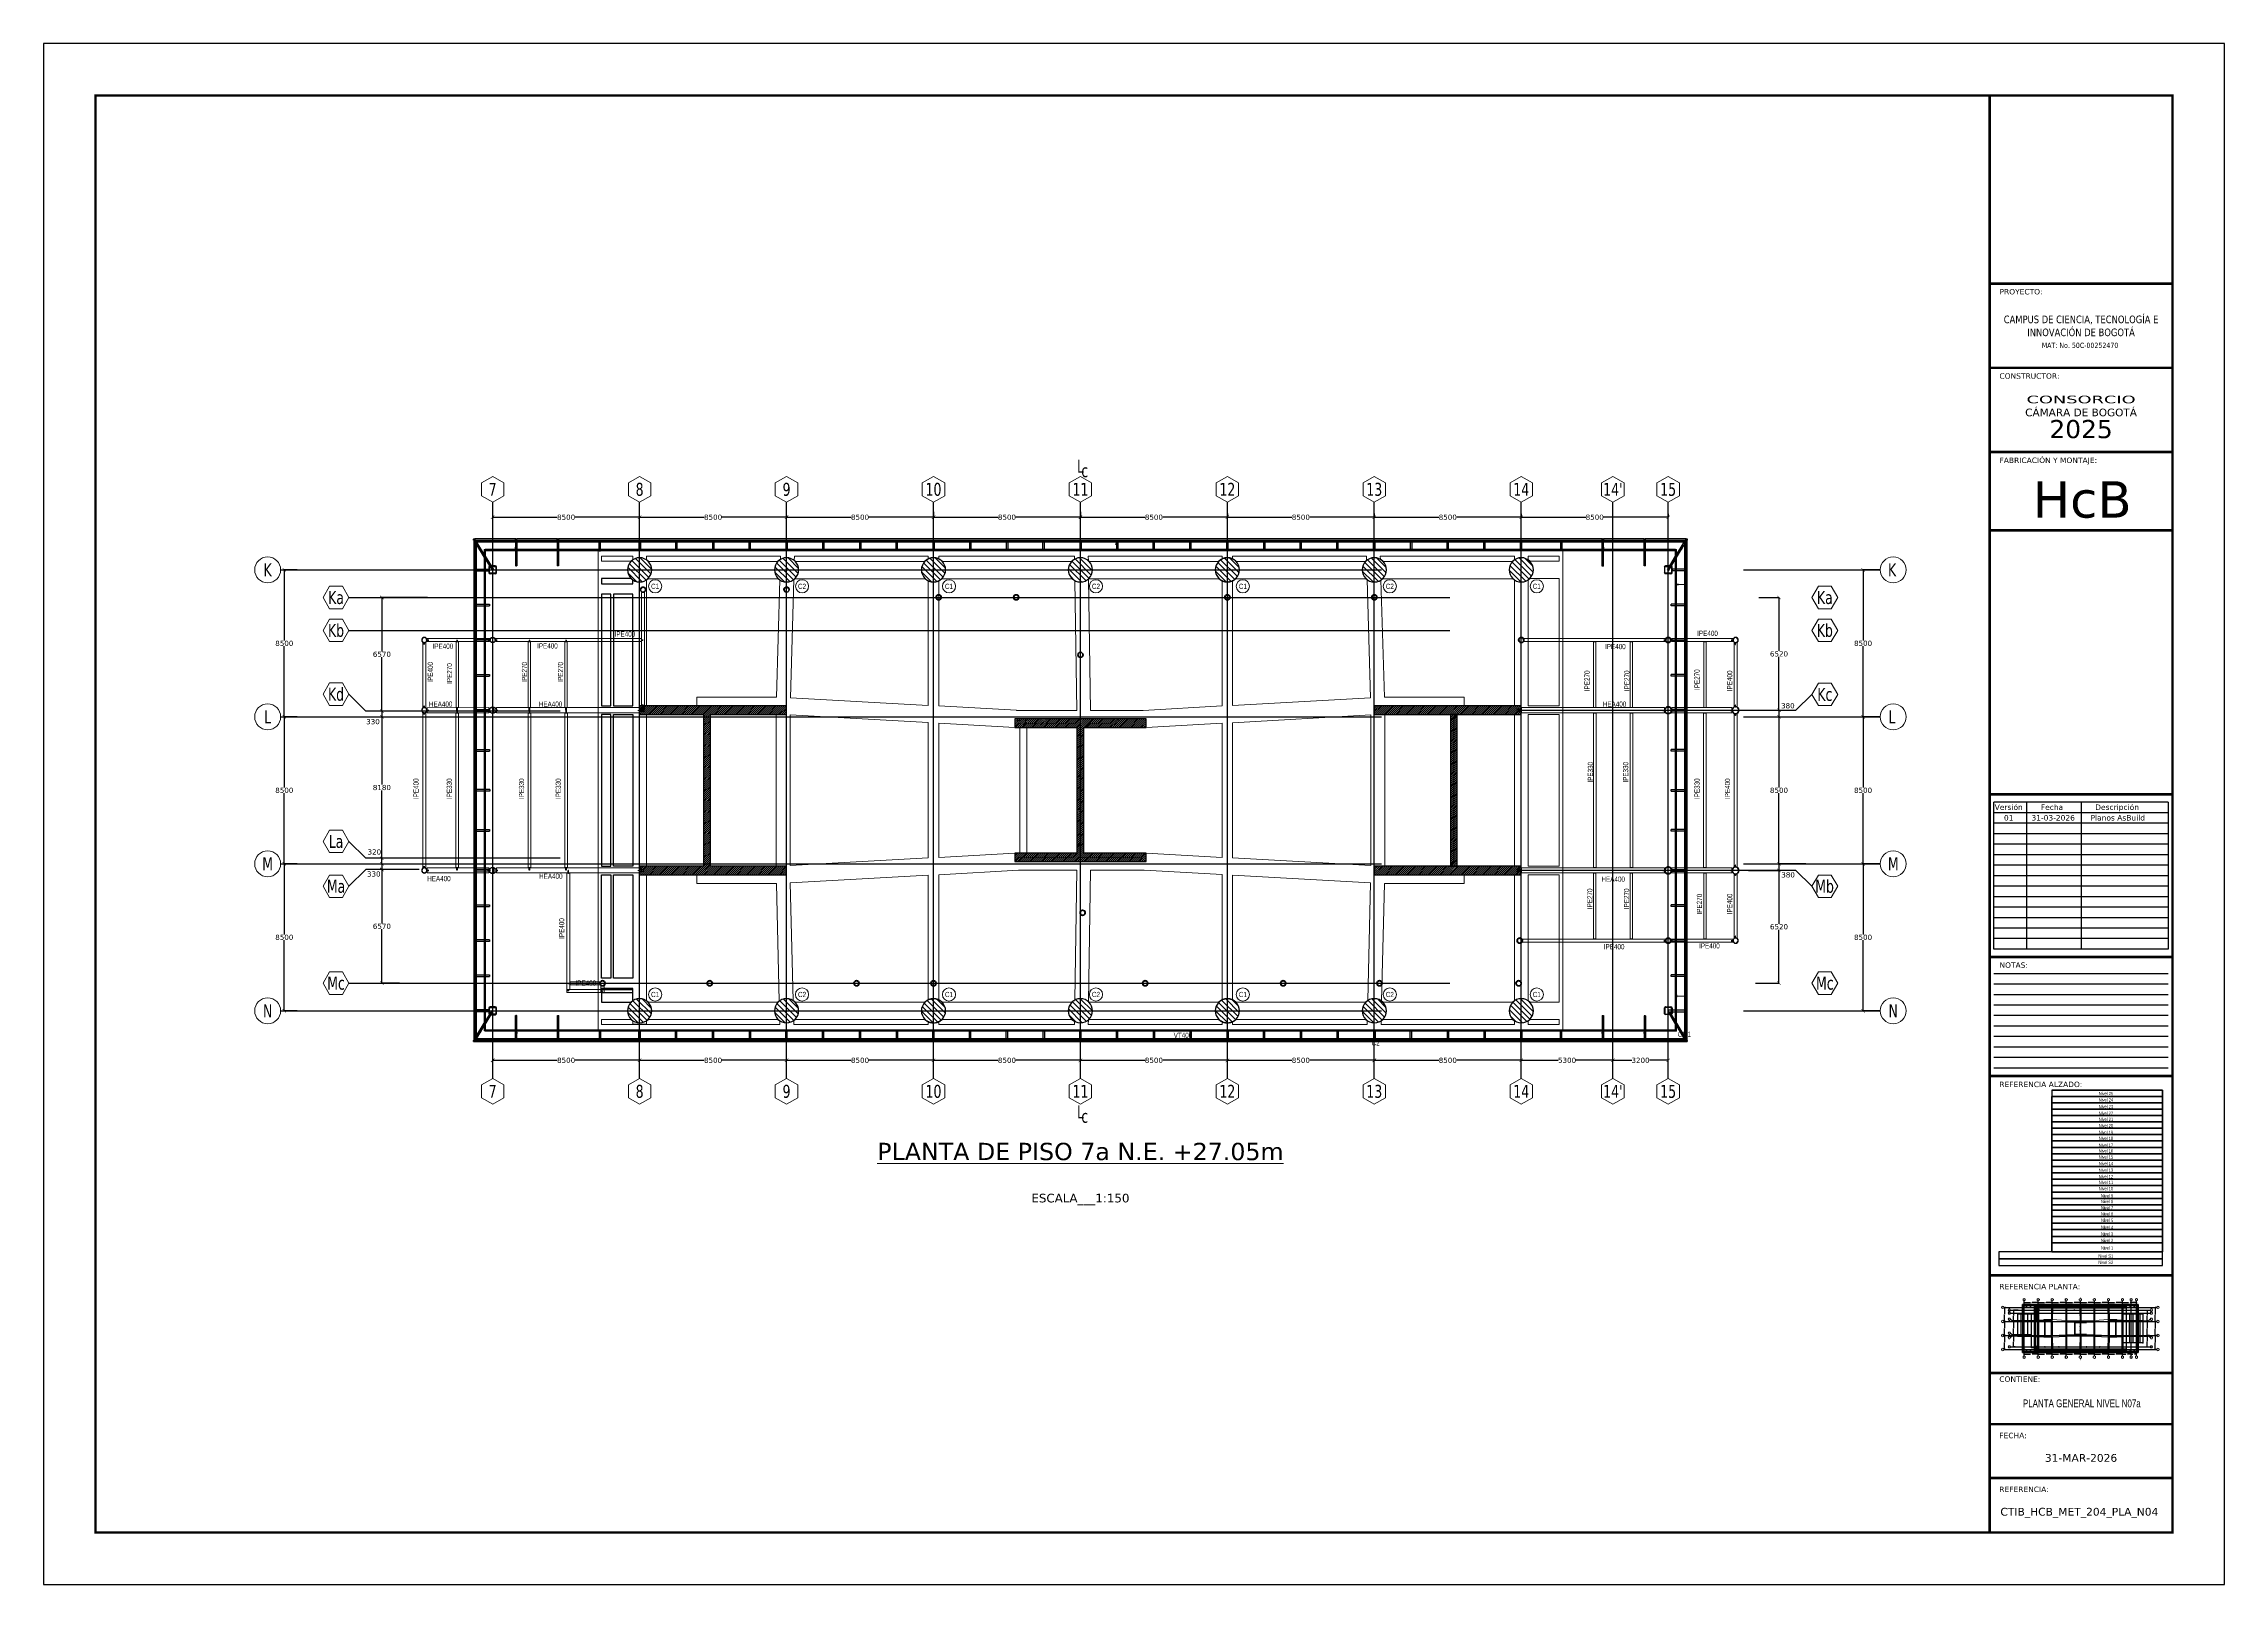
# Paper-space layout 'Layout1' of a CAD drawing. Header units: millimetres. Extents: x -18 to 823, y -4 to 590.
# The model-space entities are those that its viewports show. They can reach past a viewport. Long polylines and large blocks are cut down to what shows.
import ezdxf
from ezdxf.enums import TextEntityAlignment as Align

# ---------------------------------------------------------------- set-up
doc = ezdxf.new("R2010")
doc.units = ezdxf.units.MM
doc.header["$LTSCALE"] = 0.95
doc.linetypes.add('Dash', pattern=[0.15875, 0.079375, -0.079375])
doc.linetypes.add('DXK_LINE_DOT3', pattern=[5.9187, 2.979, -0.9799, 0.9799, -0.9799])
for name, color, linetype, lineweight in [('0-1', 250, 'Continuous', 5), ('0-2', 250, 'Dash', 9), ('A-WALL-HDLN-1', 110, 'Continuous', 35), ('E_B_PLACA-1', 10, 'Continuous', 25), ('E_B_PLACA-2', 31, 'Continuous', 25), ('E_COLUMNAS', 1, 'Continuous', 18), ('E_COLUMNAS-1', 31, 'Continuous', 25), ('E_COLUMNAS-2', 1, 'Continuous', 25), ('E_COLUMNAS-4', 1, 'Continuous', 35), ('E_TEXTO', 3, 'Continuous', 9), ('E_TEXTO-4', 14, 'Continuous', 9), ('E_VIGAS', 5, 'Continuous', 9), ('E_VIGAS-1', 6, 'Continuous', 25), ('E_VIGAS-2', 10, 'Continuous', 25), ('HCB-TEXT-H1', 6, 'Continuous', 18), ('HCB-TEXT-H2', 4, 'Continuous', 18), ('HCB_EJES', 1, 'DXK_LINE_DOT3', 9), ('HCB_VIGAS', 4, 'Continuous', 15), ('S-COLS-HDLN-1', 1, 'Continuous', 35), ('S-COLS-HDLN-2', 1, 'Continuous', 9)]:
    doc.layers.add(name, color=color, linetype=linetype, lineweight=lineweight)
for name, color, linetype in [('COTAS', 8, 'Continuous'), ('FORMATO', 7, 'Continuous'), ('HCB-ACH_PANT', 253, 'Continuous'), ('HCB-EJES', 1, 'Continuous'), ('HCB-PLATINAS', 5, 'Continuous'), ('HCB-ROTULOS', 2, 'Continuous'), ('HCB_PANTALLAS', 6, 'Continuous'), ('P-PLATINA', 6, 'Continuous'), ('VIEWPORT', 7, 'Continuous')]:
    doc.layers.add(name, color=color, linetype=linetype)
doc.layers.get('VIEWPORT').off()
doc.styles.add('Arial Narrow', font='', dxfattribs={"width": 0.85, "height": 0.3})
doc.styles.add('Arial Narrow_2', font='', dxfattribs={"width": 0.85, "height": 0.3})
doc.styles.add('Arial Narrow_3', font='', dxfattribs={"height": 0.3})
doc.styles.add('Arial Narrow_B_1', font='verdana.ttf', dxfattribs={"height": 0.0025})
doc.styles.add('VERDANA', font='verdana.ttf')
doc.styles.get('Arial Narrow').set_extended_font_data('Arial Narrow')
doc.styles.get('Arial Narrow_2').set_extended_font_data('Arial Narrow')
doc.styles.get('Arial Narrow_3').set_extended_font_data('Arial Narrow')
doc.dimstyles.new('1.125', dxfattribs={"dimscale": 0, "dimtxt": 300, "dimasz": 200, "dimexe": 4, "dimexo": 4, "dimgap": 15, "dimtad": 0, "dimdec": 0, "dimzin": 4, "dimdsep": 46, "dimtxsty": 'VERDANA', "dimblk": 'ARCHTICK', "dimcen": -10, "dimclrd": 256, "dimclrt": 3, "dimadec": 0, "dimazin": 0, "dimtfac": 1, "dimtdec": 0, "dimtmove": 2, "dimatfit": 0, "dimldrblk": 'OBLIQUE', "dimfxl": 0.05, "dimtolj": 1, "dimtzin": 0, "dimarcsym": 0})
pattern_1 = [(135, (74162.12, -140662.38), (-159.09903, -159.09903), [])]

# ---------------------------------------------------------------- blocks, each defined once
blk = doc.blocks.new('EST_SFM_VIGA-METALICA-SECCION-C - EST_SFM_VIGA-METALICA-UPN160-1558583-_26_00m_N_E_-NIVEL-7 DOC')
at = {"layer": 'E_VIGAS-1'}
for p, q in [((-35.18, 0.01), (-35.18, 0.02)), ((-35.17, 0.02), (-35.18, 0.02)), ((-32.75, 0.02), (-35.11, 0.02)), ((-30.33, 0.02), (-32.69, 0.02)), ((30.11, 0.02), (-30.27, 0.02)), ((32.53, 0.02), (30.17, 0.02)), ((34.96, 0.02), (32.59, 0.02)), ((35.02, 0.02), (35.01, 0.02)), ((35.02, 0.02), (35.02, -0.05)), ((-35.17, -0.05), (-35.11, -0.05)), ((-35.11, -0.05), (-32.76, -0.05)), ((-32.76, -0.05), (-32.69, -0.05)), ((-32.69, -0.05), (-30.34, -0.05)), ((-30.34, -0.05), (-30.27, -0.05)), ((-30.27, -0.05), (30.11, -0.05)), ((30.11, -0.05), (30.18, -0.05)), ((30.18, -0.05), (32.53, -0.05)), ((32.53, -0.05), (32.6, -0.05)), ((32.6, -0.05), (34.95, -0.05)), ((34.95, -0.05), (35.02, -0.05))]:
    blk.add_line(p, q, dxfattribs=at)
blk = doc.blocks.new('EST_SFM_VIGA-METALICA-SECCION-C - EST_SFM_VIGA-METALICA-UPN160-1608507-_26_00m_N_E_-NIVEL-7 DOC')
at = {"layer": 'E_VIGAS-1'}
for p, q in [((-14.4, -0.02), (-14.4, 0.05)), ((-14.4, 0.05), (-14.4, 0.05)), ((14.53, 0.05), (-14.39, 0.05)), ((14.53, 0.05), (14.53, -0.02)), ((14.53, 0.05), (14.53, 0.05)), ((-14.4, -0.02), (14.53, -0.02))]:
    blk.add_line(p, q, dxfattribs=at)
blk = doc.blocks.new('EST_SFM_VIGA-METALICA-SECCION-C - EST_SFM_VIGA-METALICA-UPN100-1529678-_26_00m_N_E_-NIVEL-7 DOC')
at = {"layer": 'E_VIGAS-2'}
for p, q in [((-13.94, -0.03), (-13.94, 0.02)), ((-13.56, 0.02), (-13.94, 0.02)), ((13.37, 0.02), (-13.42, 0.02)), ((13.89, 0.02), (13.51, 0.02)), ((13.89, 0.02), (13.89, -0.03)), ((-13.94, -0.03), (-13.64, -0.03)), ((-13.5, -0.03), (13.46, -0.03)), ((13.59, -0.03), (13.89, -0.03))]:
    blk.add_line(p, q, dxfattribs=at)
blk = doc.blocks.new('EST_SFM_VIGA-METALICA-SECCION-C - EST_SFM_VIGA-METALICA-UPN100-1529792-_26_00m_N_E_-NIVEL-7 DOC')
at = {"layer": 'E_VIGAS-2'}
for p, q in [((-13.57, -0.02), (-13.57, 0.03)), ((-13.26, 0.03), (-13.57, 0.03)), ((13.83, 0.03), (-13.13, 0.03)), ((14.27, 0.03), (13.96, 0.03)), ((14.27, 0.03), (14.27, -0.02)), ((-13.57, -0.02), (-13.18, -0.02)), ((-13.05, -0.02), (13.75, -0.02)), ((13.88, -0.02), (14.27, -0.02))]:
    blk.add_line(p, q, dxfattribs=at)
blk = doc.blocks.new('EST_SFM_VIGA-METALICA-SECCION-C - EST_SFM_VIGA-METALICA-UPN100-1530878-_26_00m_N_E_-NIVEL-7 DOC')
at = {"layer": 'E_VIGAS-2'}
for p, q in [((-14.29, -0.03), (-14.29, 0.02)), ((14.54, 0.02), (-14.29, 0.02)), ((14.54, 0.02), (14.54, -0.03)), ((-14.29, -0.03), (14.54, -0.03))]:
    blk.add_line(p, q, dxfattribs=at)
blk = doc.blocks.new('EST_SFM_VIGA-METALICA-SECCION-C - EST_SFM_VIGA-METALICA-UPN160-1529890-_26_00m_N_E_-NIVEL-7 DOC')
at = {"layer": 'E_VIGAS-1'}
for p, q in [((-14.49, -0.05), (-14.49, 0.02)), ((14.44, 0.02), (-14.49, 0.02)), ((14.51, 0.02), (14.5, 0.02)), ((14.51, 0.02), (14.51, 0.01)), ((-14.49, -0.05), (-14.49, -0.05)), ((-14.49, -0.05), (-14.47, -0.05)), ((-14.38, -0.05), (14.44, -0.05)), ((14.44, -0.05), (14.5, -0.05))]:
    blk.add_line(p, q, dxfattribs=at)
blk = doc.blocks.new('EST_SFM_VIGA-METALICA-SECCION-C - EST_SFM_VIGA-METALICA-UPN100-1526554-_26_00m_N_E_-NIVEL-7 DOC')
at = {"layer": 'E_VIGAS-2'}
for p, q in [((-34.93, -0.03), (-34.93, 0.02)), ((34.94, 0.02), (-34.93, 0.02)), ((34.94, 0.02), (34.94, -0.03)), ((-34.93, -0.03), (34.94, -0.03))]:
    blk.add_line(p, q, dxfattribs=at)
blk = doc.blocks.new('EST_SFM_VIGA-METALICA-SECCION-C - EST_SFM_VIGA-METALICA-UPN100-1526616-_26_00m_N_E_-NIVEL-7 DOC')
at = {"layer": 'E_VIGAS-2'}
for p, q in [((-34.83, -0.02), (-34.83, 0.03)), ((-33.07, 0.03), (-34.83, 0.03)), ((-30.65, 0.03), (-33, 0.03)), ((29.79, 0.03), (-30.58, 0.03)), ((32.21, 0.03), (29.86, 0.03)), ((34.04, 0.03), (32.28, 0.03)), ((34.04, 0.03), (34.04, -0.02)), ((-34.83, -0.02), (-33.07, -0.02)), ((-33, -0.02), (-30.65, -0.02)), ((-30.58, -0.02), (29.79, -0.02)), ((29.86, -0.02), (32.21, -0.02)), ((32.28, -0.02), (34.04, -0.02))]:
    blk.add_line(p, q, dxfattribs=at)
blk = doc.blocks.new('EST_SFM_VIGA-METALICA-SECCION-C - EST_SFM_VIGA-METALICA-UPN100-1527742-_26_00m_N_E_-NIVEL-7 DOC')
at = {"layer": 'E_VIGAS-2'}
for p, q in [((-34.83, -0.03), (-34.83, 0.02)), ((-33.07, 0.02), (-34.83, 0.02)), ((-30.65, 0.02), (-33, 0.02)), ((29.79, 0.02), (-30.58, 0.02)), ((32.21, 0.02), (29.86, 0.02)), ((34.04, 0.02), (32.28, 0.02)), ((34.04, 0.02), (34.04, -0.03)), ((-34.83, -0.03), (-33.07, -0.03)), ((-33, -0.03), (-30.65, -0.03)), ((-30.58, -0.03), (29.79, -0.03)), ((29.86, -0.03), (32.21, -0.03)), ((32.28, -0.03), (34.04, -0.03))]:
    blk.add_line(p, q, dxfattribs=at)
blk = doc.blocks.new('EST_SFM_VIGA-METALICA-SECCION-C - EST_SFM_VIGA-METALICA-UPN100-1527772-_26_00m_N_E_-NIVEL-7 DOC')
at = {"layer": 'E_VIGAS-2'}
for p, q in [((-34.93, -0.02), (-34.93, 0.03)), ((34.94, 0.03), (-34.93, 0.03)), ((34.94, 0.03), (34.94, -0.02)), ((-34.93, -0.02), (34.94, -0.02))]:
    blk.add_line(p, q, dxfattribs=at)
blk = doc.blocks.new('EST_SFM_VIGA-METALICA-SECCION-C - EST_SFM_VIGA-METALICA-UPN160-1608463-_26_00m_N_E_-NIVEL-7 DOC')
at = {"layer": 'E_VIGAS-1'}
for p, q in [((-35.11, 0.05), (-35.18, 0.05)), ((-32.76, 0.05), (-35.11, 0.05)), ((-32.69, 0.05), (-32.75, 0.05)), ((-30.34, 0.05), (-32.69, 0.05)), ((-30.27, 0.05), (-30.33, 0.05)), ((30.1, 0.05), (-30.27, 0.05)), ((30.17, 0.05), (30.11, 0.05)), ((32.52, 0.05), (30.17, 0.05)), ((34.95, 0.05), (32.6, 0.05)), ((34.95, 0.05), (34.95, -0.02)), ((34.95, 0.05), (34.95, 0.05)), ((-35.18, -0.02), (-35.18, -0.01)), ((-35.18, -0.02), (-35.17, -0.02)), ((-35.12, -0.02), (-32.75, -0.02)), ((-32.69, -0.02), (-30.33, -0.02)), ((-30.27, -0.02), (30.11, -0.02)), ((30.17, -0.02), (32.53, -0.02)), ((32.59, -0.02), (34.95, -0.02))]:
    blk.add_line(p, q, dxfattribs=at)
blk = doc.blocks.new('EST_SCM_COLUMNA-METALICA-SECCION-CUADRADA - EST_SCM_COLUMNA-TUBULAR-CUADRADA_PTEØ_70x70 e_3mm-1610053-_26_00m_N_E_-NIVEL-7 DOC')
at = {"layer": 'E_COLUMNAS-1'}
for p, q in [((-0.035, -0.029), (-0.035, 0.029)), ((-0.032, 0.029), (-0.032, -0.029)), ((-0.029, 0.035), (0.029, 0.035)), ((0.029, 0.032), (-0.029, 0.032)), ((0.032, -0.029), (0.032, 0.029)), ((0.035, 0.029), (0.035, -0.029)), ((-0.029, -0.032), (0.029, -0.032)), ((0.029, -0.035), (-0.029, -0.035))]:
    blk.add_line(p, q, dxfattribs=at)
for centre, radius, start, end in [((-0.029, 0.029), 0.006, 90, 180), ((-0.029, 0.029), 0.006, 90, 180), ((-0.029, 0.029), 0.003, 90, 180), ((-0.029, 0.029), 0.003, 90, 180), ((0.029, 0.029), 0.006, 0, 90), ((0.029, 0.029), 0.006, 0, 90), ((0.029, 0.029), 0.003, 0, 90), ((0.029, 0.029), 0.003, 0, 90), ((-0.029, -0.029), 0.006, 180, 270), ((-0.029, -0.029), 0.006, 180, 270), ((-0.029, -0.029), 0.003, 180, 270), ((-0.029, -0.029), 0.003, 180, 270), ((0.029, -0.029), 0.003, 270, 360), ((0.029, -0.029), 0.006, 270, 0), ((0.029, -0.029), 0.006, 270, 0), ((0.029, -0.029), 0.003, 270, 0)]:
    blk.add_arc(centre, radius, start, end, dxfattribs=at)
blk = doc.blocks.new('EST_SCM_COLUMNA-METALICA-SECCION-CUADRADA - EST_SCM_COLUMNA-TUBULAR-CUADRADA_PTEØ_70x70 e_3mm-1610664-_26_00m_N_E_-NIVEL-7 DOC')
at = {"layer": 'E_COLUMNAS-1'}
for p, q in [((-0.035, 0.029), (-0.035, -0.029)), ((-0.032, -0.029), (-0.032, 0.029)), ((0.029, 0.035), (-0.029, 0.035)), ((-0.029, 0.032), (0.029, 0.032)), ((0.032, 0.029), (0.032, -0.029)), ((0.035, -0.029), (0.035, 0.029)), ((0.029, -0.032), (-0.029, -0.032)), ((-0.029, -0.035), (0.029, -0.035))]:
    blk.add_line(p, q, dxfattribs=at)
for centre, radius, start, end in [((-0.029, 0.029), 0.006, 90, 180), ((-0.029, 0.029), 0.006, 90, 180), ((-0.029, 0.029), 0.003, 90, 180), ((-0.029, 0.029), 0.003, 90, 180), ((0.029, 0.029), 0.006, 360, 90), ((0.029, 0.029), 0.006, 360, 90), ((0.029, 0.029), 0.003, 0, 90), ((0.029, 0.029), 0.003, 360, 90), ((-0.029, -0.029), 0.006, 180, 270), ((-0.029, -0.029), 0.006, 180, 270), ((-0.029, -0.029), 0.003, 180, 270), ((-0.029, -0.029), 0.003, 180, 270), ((0.029, -0.029), 0.003, 270, 360), ((0.029, -0.029), 0.006, 270, 360), ((0.029, -0.029), 0.006, 270, 360), ((0.029, -0.029), 0.003, 270, 360)]:
    blk.add_arc(centre, radius, start, end, dxfattribs=at)
blk = doc.blocks.new('DCTIB_CNI_EST_MOD-1A-FAC_0001_rvt-1-_26_00m_N_E_-NIVEL-7 DOC')
at = {"layer": 'E_B_PLACA-1'}
for p, q in [((-75.15, 167.83), (-5.18, 167.83)), ((-75.15, 138.99), (-75.15, 167.83)), ((-5.18, 167.83), (-5.18, 138.99)), ((-74.6, 167.28), (-74.6, 166.94)), ((-72.84, 167.28), (-74.6, 167.28)), ((-74.6, 166.81), (-74.6, 140.01)), ((-70.42, 167.28), (-72.77, 167.28)), ((-9.98, 167.28), (-70.35, 167.28)), ((-7.56, 167.28), (-9.91, 167.28)), ((-5.73, 167.28), (-7.49, 167.28)), ((-5.73, 166.94), (-5.73, 167.28)), ((-5.73, 140.01), (-5.73, 166.81)), ((-5.18, 138.99), (-75.15, 138.99)), ((-74.6, 139.88), (-74.6, 139.54)), ((-74.6, 139.54), (-72.84, 139.54)), ((-72.77, 139.54), (-70.42, 139.54)), ((-70.35, 139.54), (-9.98, 139.54)), ((-9.91, 139.54), (-7.56, 139.54)), ((-7.49, 139.54), (-5.73, 139.54)), ((-5.73, 139.54), (-5.73, 139.88))]:
    blk.add_line(p, q, dxfattribs=at)
at = {"layer": 'E_B_PLACA-2'}
for p, q in [((-75.15, 167.83), (-75.15, 138.99)), ((-5.18, 167.83), (-75.15, 167.83)), ((-5.18, 138.99), (-5.18, 167.83)), ((-74.6, 167.28), (-72.84, 167.28)), ((-74.6, 166.94), (-74.6, 167.28)), ((-74.6, 140.01), (-74.6, 166.81)), ((-72.77, 167.28), (-70.42, 167.28)), ((-70.35, 167.28), (-9.98, 167.28)), ((-9.91, 167.28), (-7.56, 167.28)), ((-7.49, 167.28), (-5.73, 167.28)), ((-5.73, 167.28), (-5.73, 166.94)), ((-5.73, 166.81), (-5.73, 140.01)), ((-75.15, 138.99), (-5.18, 138.99)), ((-74.6, 139.54), (-74.6, 139.88)), ((-72.84, 139.54), (-74.6, 139.54)), ((-70.42, 139.54), (-72.77, 139.54)), ((-9.98, 139.54), (-70.35, 139.54)), ((-7.56, 139.54), (-9.91, 139.54)), ((-5.73, 139.54), (-7.49, 139.54)), ((-5.73, 139.88), (-5.73, 139.54))]:
    blk.add_line(p, q, dxfattribs=at)
at = {"layer": 'E_VIGAS-1'}
for p, q in [((-75.18, 167.74), (-75.18, 167.86)), ((-75.18, 167.86), (-75.18, 167.84)), ((-75.18, 167.84), (-75.18, 167.86)), ((-75.18, 167.86), (-75.15, 167.86)), ((-75.15, 167.86), (-75.18, 167.86)), ((-75.18, 167.86), (-75.18, 167.74)), ((-75.18, 167.83), (-75.18, 167.82)), ((-75.18, 167.82), (-75.18, 167.82)), ((-75.18, 167.74), (-75.18, 167.79)), ((-75.15, 167.86), (-75.14, 167.83)), ((-72.85, 167.86), (-72.77, 167.86)), ((-72.77, 167.86), (-72.85, 167.86)), ((-72.85, 167.86), (-72.85, 167.83)), ((-72.85, 167.86), (-72.85, 167.86)), ((-72.85, 167.86), (-72.82, 167.86)), ((-72.82, 167.86), (-72.85, 167.86)), ((-72.81, 167.88), (-72.81, 167.88)), ((-72.81, 167.86), (-72.81, 167.87)), ((-72.81, 167.86), (-72.81, 167.86)), ((-72.8, 167.88), (-72.8, 167.88)), ((-72.8, 167.87), (-72.8, 167.86)), ((-72.8, 167.86), (-72.8, 167.86)), ((-72.77, 167.86), (-72.79, 167.86)), ((-72.79, 167.86), (-72.77, 167.86)), ((-72.77, 167.86), (-72.77, 167.86)), ((-72.77, 167.86), (-72.77, 167.83)), ((-70.35, 167.86), (-70.43, 167.86)), ((-70.43, 167.86), (-70.43, 167.83)), ((-70.43, 167.86), (-70.43, 167.86)), ((-70.43, 167.86), (-70.4, 167.86)), ((-70.39, 167.88), (-70.39, 167.88)), ((-70.39, 167.86), (-70.39, 167.87)), ((-70.39, 167.86), (-70.39, 167.86)), ((-70.38, 167.88), (-70.38, 167.88)), ((-70.38, 167.87), (-70.38, 167.86)), ((-70.38, 167.86), (-70.38, 167.86)), ((-70.37, 167.86), (-70.35, 167.86)), ((-70.35, 167.86), (-70.35, 167.86)), ((-70.35, 167.86), (-70.35, 167.83)), ((-68.01, 167.86), (-67.98, 167.86)), ((-68.01, 167.86), (-68.01, 167.86)), ((-67.93, 167.86), (-68.01, 167.86)), ((-68.01, 167.83), (-68.01, 167.86)), ((-67.97, 167.86), (-67.97, 167.88)), ((-67.97, 167.86), (-67.97, 167.86)), ((-67.96, 167.88), (-67.96, 167.86)), ((-67.96, 167.86), (-67.96, 167.86)), ((-67.95, 167.86), (-67.93, 167.86)), ((-67.93, 167.86), (-67.93, 167.86)), ((-67.93, 167.83), (-67.93, 167.86)), ((-65.62, 167.86), (-65.7, 167.86)), ((-65.7, 167.86), (-65.7, 167.83)), ((-65.7, 167.86), (-65.7, 167.86)), ((-65.7, 167.86), (-65.68, 167.86)), ((-65.66, 167.88), (-65.66, 167.86)), ((-65.66, 167.86), (-65.66, 167.88)), ((-65.66, 167.86), (-65.66, 167.86)), ((-65.66, 167.86), (-65.66, 167.86)), ((-65.65, 167.86), (-65.62, 167.86)), ((-65.62, 167.86), (-65.62, 167.86)), ((-65.62, 167.86), (-65.62, 167.83)), ((-63.5, 167.86), (-63.58, 167.86)), ((-63.58, 167.86), (-63.58, 167.83)), ((-63.58, 167.86), (-63.58, 167.86)), ((-63.58, 167.86), (-63.55, 167.86)), ((-63.54, 167.86), (-63.54, 167.88)), ((-63.54, 167.86), (-63.54, 167.86)), ((-63.53, 167.88), (-63.53, 167.86)), ((-63.53, 167.86), (-63.53, 167.86)), ((-63.52, 167.86), (-63.5, 167.86)), ((-63.5, 167.86), (-63.5, 167.86)), ((-63.5, 167.86), (-63.5, 167.83)), ((-61.37, 167.86), (-61.45, 167.86)), ((-61.45, 167.86), (-61.45, 167.83)), ((-61.45, 167.86), (-61.45, 167.86)), ((-61.45, 167.86), (-61.43, 167.86)), ((-61.41, 167.88), (-61.41, 167.86)), ((-61.41, 167.86), (-61.41, 167.88)), ((-61.41, 167.86), (-61.41, 167.86)), ((-61.41, 167.86), (-61.41, 167.86)), ((-61.4, 167.86), (-61.37, 167.86)), ((-61.37, 167.86), (-61.37, 167.86)), ((-61.37, 167.86), (-61.37, 167.83)), ((-59.33, 167.86), (-59.3, 167.86)), ((-59.33, 167.86), (-59.33, 167.86)), ((-59.25, 167.86), (-59.33, 167.86)), ((-59.33, 167.83), (-59.33, 167.86)), ((-59.29, 167.86), (-59.29, 167.88)), ((-59.29, 167.86), (-59.29, 167.86)), ((-59.28, 167.88), (-59.28, 167.86)), ((-59.28, 167.86), (-59.28, 167.86)), ((-59.27, 167.86), (-59.25, 167.86)), ((-59.25, 167.86), (-59.25, 167.86)), ((-59.25, 167.83), (-59.25, 167.86)), ((-57.12, 167.86), (-57.2, 167.86)), ((-57.2, 167.86), (-57.2, 167.83)), ((-57.2, 167.86), (-57.2, 167.86)), ((-57.2, 167.86), (-57.18, 167.86)), ((-57.16, 167.88), (-57.16, 167.86)), ((-57.16, 167.86), (-57.16, 167.88)), ((-57.16, 167.86), (-57.16, 167.86)), ((-57.16, 167.86), (-57.16, 167.86)), ((-57.15, 167.86), (-57.12, 167.86)), ((-57.12, 167.86), (-57.12, 167.86)), ((-57.12, 167.86), (-57.12, 167.83)), ((-55, 167.86), (-55.08, 167.86)), ((-55.08, 167.86), (-55.08, 167.83)), ((-55.08, 167.86), (-55.08, 167.86)), ((-55.08, 167.86), (-55.05, 167.86)), ((-55.04, 167.86), (-55.04, 167.88)), ((-55.04, 167.86), (-55.04, 167.86)), ((-55.03, 167.88), (-55.03, 167.86)), ((-55.03, 167.86), (-55.03, 167.86)), ((-55.02, 167.86), (-55, 167.86)), ((-55, 167.86), (-55, 167.86)), ((-55, 167.86), (-55, 167.83)), ((-52.87, 167.86), (-52.95, 167.86)), ((-52.95, 167.86), (-52.95, 167.83)), ((-52.95, 167.86), (-52.95, 167.86)), ((-52.95, 167.86), (-52.93, 167.86)), ((-52.91, 167.88), (-52.91, 167.86)), ((-52.91, 167.86), (-52.91, 167.88)), ((-52.91, 167.86), (-52.91, 167.86)), ((-52.91, 167.86), (-52.91, 167.86)), ((-52.9, 167.86), (-52.87, 167.86)), ((-52.87, 167.86), (-52.87, 167.86)), ((-52.87, 167.86), (-52.87, 167.83)), ((-50.83, 167.86), (-50.8, 167.86)), ((-50.83, 167.86), (-50.83, 167.86)), ((-50.75, 167.86), (-50.83, 167.86)), ((-50.83, 167.83), (-50.83, 167.86)), ((-50.79, 167.86), (-50.79, 167.88)), ((-50.79, 167.86), (-50.79, 167.86)), ((-50.78, 167.88), (-50.78, 167.86)), ((-50.78, 167.86), (-50.78, 167.86)), ((-50.77, 167.86), (-50.75, 167.86)), ((-50.75, 167.86), (-50.75, 167.86)), ((-50.75, 167.83), (-50.75, 167.86)), ((-48.62, 167.86), (-48.7, 167.86)), ((-48.7, 167.86), (-48.7, 167.83)), ((-48.7, 167.86), (-48.7, 167.86)), ((-48.7, 167.86), (-48.68, 167.86)), ((-48.66, 167.88), (-48.66, 167.86)), ((-48.66, 167.86), (-48.66, 167.88)), ((-48.66, 167.86), (-48.66, 167.86)), ((-48.66, 167.86), (-48.66, 167.86)), ((-48.65, 167.86), (-48.62, 167.86)), ((-48.62, 167.86), (-48.62, 167.86)), ((-48.62, 167.86), (-48.62, 167.83)), ((-46.5, 167.86), (-46.58, 167.86)), ((-46.58, 167.86), (-46.58, 167.83)), ((-46.58, 167.86), (-46.58, 167.86)), ((-46.58, 167.86), (-46.55, 167.86)), ((-46.54, 167.86), (-46.54, 167.88)), ((-46.54, 167.86), (-46.54, 167.86)), ((-46.53, 167.88), (-46.53, 167.86)), ((-46.53, 167.86), (-46.53, 167.86)), ((-46.52, 167.86), (-46.5, 167.86)), ((-46.5, 167.86), (-46.5, 167.86)), ((-46.5, 167.86), (-46.5, 167.83)), ((-44.37, 167.86), (-44.45, 167.86)), ((-44.45, 167.86), (-44.45, 167.83)), ((-44.45, 167.86), (-44.45, 167.86)), ((-44.45, 167.86), (-44.43, 167.86)), ((-44.41, 167.88), (-44.41, 167.86)), ((-44.41, 167.86), (-44.41, 167.88)), ((-44.41, 167.86), (-44.41, 167.86)), ((-44.41, 167.86), (-44.41, 167.86)), ((-44.4, 167.86), (-44.37, 167.86)), ((-44.37, 167.86), (-44.37, 167.86)), ((-44.37, 167.86), (-44.37, 167.83)), ((-42.33, 167.86), (-42.3, 167.86)), ((-42.33, 167.86), (-42.33, 167.86)), ((-42.25, 167.86), (-42.33, 167.86)), ((-42.33, 167.83), (-42.33, 167.86)), ((-42.29, 167.86), (-42.29, 167.88)), ((-42.29, 167.86), (-42.29, 167.86)), ((-42.28, 167.88), (-42.28, 167.86)), ((-42.28, 167.86), (-42.28, 167.86)), ((-42.27, 167.86), (-42.25, 167.86)), ((-42.25, 167.86), (-42.25, 167.86)), ((-42.25, 167.83), (-42.25, 167.86)), ((-40.12, 167.86), (-40.2, 167.86)), ((-40.2, 167.86), (-40.2, 167.83)), ((-40.2, 167.86), (-40.2, 167.86)), ((-40.2, 167.86), (-40.18, 167.86)), ((-40.16, 167.88), (-40.16, 167.86)), ((-40.16, 167.86), (-40.16, 167.88)), ((-40.16, 167.86), (-40.16, 167.86)), ((-40.16, 167.86), (-40.16, 167.86)), ((-40.15, 167.86), (-40.12, 167.86)), ((-40.12, 167.86), (-40.12, 167.86)), ((-40.12, 167.86), (-40.12, 167.83)), ((-38, 167.86), (-38.08, 167.86)), ((-38.08, 167.86), (-38.08, 167.83)), ((-38.08, 167.86), (-38.08, 167.86)), ((-38.08, 167.86), (-38.05, 167.86)), ((-38.04, 167.86), (-38.04, 167.88)), ((-38.04, 167.86), (-38.04, 167.86)), ((-38.03, 167.88), (-38.03, 167.86)), ((-38.03, 167.86), (-38.03, 167.86)), ((-38.02, 167.86), (-38, 167.86)), ((-38, 167.86), (-38, 167.86)), ((-38, 167.86), (-38, 167.83)), ((-35.95, 167.86), (-35.93, 167.86)), ((-35.95, 167.86), (-35.95, 167.86)), ((-35.87, 167.86), (-35.95, 167.86)), ((-35.95, 167.83), (-35.95, 167.86)), ((-35.91, 167.86), (-35.91, 167.88)), ((-35.91, 167.88), (-35.91, 167.86)), ((-35.91, 167.86), (-35.91, 167.86)), ((-35.91, 167.86), (-35.91, 167.86)), ((-35.9, 167.86), (-35.87, 167.86)), ((-35.87, 167.86), (-35.87, 167.86)), ((-35.87, 167.83), (-35.87, 167.86)), ((-33.83, 167.86), (-33.8, 167.86)), ((-33.83, 167.86), (-33.83, 167.86)), ((-33.75, 167.86), (-33.83, 167.86)), ((-33.83, 167.83), (-33.83, 167.86)), ((-33.79, 167.86), (-33.79, 167.88)), ((-33.79, 167.86), (-33.79, 167.86)), ((-33.78, 167.88), (-33.78, 167.86)), ((-33.78, 167.86), (-33.78, 167.86)), ((-33.77, 167.86), (-33.75, 167.86)), ((-33.75, 167.86), (-33.75, 167.86)), ((-33.75, 167.83), (-33.75, 167.86)), ((-31.7, 167.86), (-31.68, 167.86)), ((-31.7, 167.86), (-31.7, 167.86)), ((-31.62, 167.86), (-31.7, 167.86)), ((-31.7, 167.83), (-31.7, 167.86)), ((-31.66, 167.86), (-31.66, 167.88)), ((-31.66, 167.88), (-31.66, 167.86)), ((-31.66, 167.86), (-31.66, 167.86)), ((-31.66, 167.86), (-31.66, 167.86)), ((-31.65, 167.86), (-31.62, 167.86)), ((-31.62, 167.86), (-31.62, 167.86)), ((-31.62, 167.83), (-31.62, 167.86)), ((-29.5, 167.86), (-29.58, 167.86)), ((-29.58, 167.86), (-29.58, 167.83)), ((-29.58, 167.86), (-29.58, 167.86)), ((-29.58, 167.86), (-29.55, 167.86)), ((-29.54, 167.86), (-29.54, 167.88)), ((-29.54, 167.86), (-29.54, 167.86)), ((-29.53, 167.88), (-29.53, 167.86)), ((-29.53, 167.86), (-29.53, 167.86)), ((-29.52, 167.86), (-29.5, 167.86)), ((-29.5, 167.86), (-29.5, 167.86)), ((-29.5, 167.86), (-29.5, 167.83)), ((-27.45, 167.86), (-27.43, 167.86)), ((-27.45, 167.86), (-27.45, 167.86)), ((-27.37, 167.86), (-27.45, 167.86)), ((-27.45, 167.83), (-27.45, 167.86)), ((-27.42, 167.86), (-27.42, 167.88)), ((-27.42, 167.86), (-27.42, 167.86)), ((-27.41, 167.88), (-27.41, 167.86)), ((-27.41, 167.86), (-27.41, 167.86)), ((-27.4, 167.86), (-27.37, 167.86)), ((-27.37, 167.86), (-27.37, 167.86)), ((-27.37, 167.83), (-27.37, 167.86)), ((-25.33, 167.86), (-25.3, 167.86)), ((-25.33, 167.86), (-25.33, 167.86)), ((-25.25, 167.86), (-25.33, 167.86)), ((-25.33, 167.83), (-25.33, 167.86)), ((-25.29, 167.86), (-25.29, 167.88)), ((-25.29, 167.86), (-25.29, 167.86)), ((-25.28, 167.88), (-25.28, 167.86)), ((-25.28, 167.86), (-25.28, 167.86)), ((-25.27, 167.86), (-25.25, 167.86)), ((-25.25, 167.86), (-25.25, 167.86)), ((-25.25, 167.83), (-25.25, 167.86)), ((-23.2, 167.86), (-23.18, 167.86)), ((-23.2, 167.86), (-23.2, 167.86)), ((-23.12, 167.86), (-23.2, 167.86)), ((-23.2, 167.83), (-23.2, 167.86)), ((-23.16, 167.86), (-23.16, 167.88)), ((-23.16, 167.88), (-23.16, 167.86)), ((-23.16, 167.86), (-23.16, 167.86)), ((-23.16, 167.86), (-23.16, 167.86)), ((-23.15, 167.86), (-23.12, 167.86)), ((-23.12, 167.86), (-23.12, 167.86)), ((-23.12, 167.83), (-23.12, 167.86)), ((-21, 167.86), (-21.08, 167.86)), ((-21.08, 167.86), (-21.08, 167.83)), ((-21.08, 167.86), (-21.08, 167.86)), ((-21.08, 167.86), (-21.05, 167.86)), ((-21.04, 167.86), (-21.04, 167.88)), ((-21.04, 167.86), (-21.04, 167.86)), ((-21.03, 167.88), (-21.03, 167.86)), ((-21.03, 167.86), (-21.03, 167.86)), ((-21.02, 167.86), (-21, 167.86)), ((-21, 167.86), (-21, 167.86)), ((-21, 167.86), (-21, 167.83)), ((-18.95, 167.86), (-18.93, 167.86)), ((-18.95, 167.86), (-18.95, 167.86)), ((-18.87, 167.86), (-18.95, 167.86)), ((-18.95, 167.83), (-18.95, 167.86)), ((-18.91, 167.86), (-18.91, 167.88)), ((-18.91, 167.88), (-18.91, 167.86)), ((-18.91, 167.86), (-18.91, 167.86)), ((-18.91, 167.86), (-18.91, 167.86)), ((-18.9, 167.86), (-18.87, 167.86)), ((-18.87, 167.86), (-18.87, 167.86)), ((-18.87, 167.83), (-18.87, 167.86)), ((-16.83, 167.86), (-16.8, 167.86)), ((-16.83, 167.86), (-16.83, 167.86)), ((-16.75, 167.86), (-16.83, 167.86)), ((-16.83, 167.83), (-16.83, 167.86)), ((-16.79, 167.86), (-16.79, 167.88)), ((-16.79, 167.86), (-16.79, 167.86)), ((-16.78, 167.88), (-16.78, 167.86)), ((-16.78, 167.86), (-16.78, 167.86)), ((-16.77, 167.86), (-16.75, 167.86)), ((-16.75, 167.86), (-16.75, 167.86)), ((-16.75, 167.83), (-16.75, 167.86)), ((-14.7, 167.86), (-14.62, 167.86)), ((-14.7, 167.86), (-14.68, 167.86)), ((-14.7, 167.86), (-14.7, 167.86)), ((-14.62, 167.86), (-14.7, 167.86)), ((-14.7, 167.83), (-14.7, 167.86)), ((-14.66, 167.86), (-14.66, 167.88)), ((-14.66, 167.88), (-14.66, 167.86)), ((-14.66, 167.86), (-14.66, 167.86)), ((-14.66, 167.86), (-14.66, 167.86)), ((-14.65, 167.86), (-14.62, 167.86)), ((-14.62, 167.86), (-14.62, 167.86)), ((-14.62, 167.83), (-14.62, 167.86)), ((-12.4, 167.86), (-12.32, 167.86)), ((-12.32, 167.86), (-12.4, 167.86)), ((-12.4, 167.86), (-12.4, 167.83)), ((-12.4, 167.86), (-12.4, 167.86)), ((-12.4, 167.86), (-12.38, 167.86)), ((-12.36, 167.88), (-12.36, 167.86)), ((-12.36, 167.86), (-12.36, 167.88)), ((-12.36, 167.86), (-12.36, 167.86)), ((-12.36, 167.86), (-12.36, 167.86)), ((-12.35, 167.86), (-12.32, 167.86)), ((-12.32, 167.86), (-12.32, 167.86)), ((-12.32, 167.86), (-12.32, 167.83)), ((-9.98, 167.86), (-9.9, 167.86)), ((-9.98, 167.86), (-9.96, 167.86)), ((-9.98, 167.86), (-9.98, 167.86)), ((-9.9, 167.86), (-9.98, 167.86)), ((-9.98, 167.83), (-9.98, 167.86)), ((-9.94, 167.88), (-9.94, 167.88)), ((-9.94, 167.88), (-9.94, 167.88)), ((-9.94, 167.86), (-9.94, 167.87)), ((-9.94, 167.87), (-9.94, 167.86)), ((-9.94, 167.86), (-9.94, 167.86)), ((-9.94, 167.86), (-9.94, 167.86)), ((-9.93, 167.86), (-9.9, 167.86)), ((-9.9, 167.86), (-9.9, 167.86)), ((-9.9, 167.83), (-9.9, 167.86)), ((-7.56, 167.86), (-7.48, 167.86)), ((-7.54, 167.86), (-7.56, 167.86)), ((-7.56, 167.86), (-7.54, 167.86)), ((-7.56, 167.86), (-7.56, 167.86)), ((-7.48, 167.86), (-7.56, 167.86)), ((-7.56, 167.83), (-7.56, 167.86)), ((-7.52, 167.88), (-7.52, 167.88)), ((-7.52, 167.88), (-7.52, 167.88)), ((-7.52, 167.86), (-7.52, 167.87)), ((-7.52, 167.87), (-7.52, 167.86)), ((-7.52, 167.86), (-7.52, 167.86)), ((-7.52, 167.86), (-7.52, 167.86)), ((-7.51, 167.86), (-7.48, 167.86)), ((-7.48, 167.86), (-7.51, 167.86)), ((-7.48, 167.86), (-7.48, 167.86)), ((-7.48, 167.83), (-7.48, 167.86)), ((-5.19, 167.83), (-5.17, 167.86)), ((-5.18, 167.69), (-5.07, 167.86)), ((-5.17, 167.86), (-5.07, 167.86)), ((-75.18, 167.74), (-75.15, 167.69)), ((-74.9, 167.44), (-74.96, 167.41)), ((-74.96, 167.4), (-74.9, 167.44)), ((-74.96, 167.4), (-74.95, 167.39)), ((-74.96, 167.4), (-74.91, 167.33)), ((-74.91, 167.33), (-74.96, 167.4)), ((-74.91, 167.33), (-74.85, 167.36)), ((-74.86, 167.36), (-74.91, 167.33)), ((-74.91, 167.33), (-74.31, 166.34)), ((-74.91, 167.33), (-74.91, 167.33)), ((-74.89, 167.43), (-74.9, 167.44)), ((-74.85, 167.36), (-74.9, 167.44)), ((-74.9, 167.44), (-74.85, 167.36)), ((-74.25, 166.38), (-74.85, 167.36)), ((-74.85, 167.36), (-74.85, 167.36)), ((-74.6, 166.95), (-74.12, 166.18)), ((-74.6, 166.79), (-74.19, 166.14)), ((-72.85, 167.28), (-72.85, 166.39)), ((-72.84, 167.48), (-72.84, 167.47)), ((-72.78, 167.48), (-72.84, 167.48)), ((-72.84, 167.48), (-72.84, 167.4)), ((-72.84, 167.4), (-72.84, 167.48)), ((-72.84, 167.48), (-72.78, 167.48)), ((-72.84, 167.4), (-72.84, 166.46)), ((-72.84, 167.4), (-72.84, 167.4)), ((-72.84, 167.4), (-72.78, 167.4)), ((-72.78, 167.4), (-72.84, 167.4)), ((-72.77, 167.47), (-72.77, 167.48)), ((-72.77, 167.4), (-72.77, 167.48)), ((-72.77, 167.48), (-72.77, 167.4)), ((-72.77, 166.46), (-72.77, 167.4)), ((-72.77, 167.4), (-72.77, 167.4)), ((-72.77, 167.28), (-72.77, 166.39)), ((-70.43, 167.28), (-70.43, 166.39)), ((-70.42, 167.48), (-70.42, 167.47)), ((-70.36, 167.48), (-70.42, 167.48)), ((-70.42, 167.48), (-70.42, 167.4)), ((-70.42, 167.4), (-70.42, 167.48)), ((-70.42, 167.48), (-70.36, 167.48)), ((-70.42, 167.4), (-70.42, 166.46)), ((-70.42, 167.4), (-70.42, 167.4)), ((-70.42, 167.4), (-70.36, 167.4)), ((-70.36, 167.4), (-70.42, 167.4)), ((-70.35, 167.47), (-70.35, 167.48)), ((-70.35, 167.4), (-70.35, 167.48)), ((-70.35, 167.48), (-70.35, 167.4)), ((-70.35, 166.46), (-70.35, 167.4)), ((-70.35, 167.4), (-70.35, 167.4)), ((-70.35, 167.28), (-70.35, 166.39)), ((-68.01, 167.25), (-68.01, 167.28)), ((-67.93, 167.25), (-68.01, 167.25)), ((-67.93, 167.25), (-67.93, 167.28)), ((-65.7, 167.28), (-65.7, 167.26)), ((-65.62, 167.26), (-65.7, 167.26)), ((-65.62, 167.28), (-65.62, 167.26)), ((-63.58, 167.28), (-63.58, 167.26)), ((-63.5, 167.26), (-63.58, 167.26)), ((-63.5, 167.28), (-63.5, 167.26)), ((-61.45, 167.28), (-61.45, 167.26)), ((-61.37, 167.26), (-61.45, 167.26)), ((-61.37, 167.28), (-61.37, 167.26)), ((-59.33, 167.26), (-59.33, 167.28)), ((-59.25, 167.26), (-59.33, 167.26)), ((-59.25, 167.26), (-59.25, 167.28)), ((-57.2, 167.28), (-57.2, 167.26)), ((-57.12, 167.26), (-57.2, 167.26)), ((-57.12, 167.28), (-57.12, 167.26)), ((-55.08, 167.28), (-55.08, 167.26)), ((-55, 167.26), (-55.08, 167.26)), ((-55, 167.28), (-55, 167.26)), ((-52.95, 167.28), (-52.95, 167.26)), ((-52.87, 167.26), (-52.95, 167.26)), ((-52.87, 167.28), (-52.87, 167.26)), ((-50.83, 167.26), (-50.83, 167.28)), ((-50.75, 167.26), (-50.83, 167.26)), ((-50.75, 167.26), (-50.75, 167.28)), ((-48.7, 167.28), (-48.7, 167.26)), ((-48.62, 167.26), (-48.7, 167.26)), ((-48.62, 167.28), (-48.62, 167.26)), ((-46.58, 167.28), (-46.58, 167.26)), ((-46.5, 167.26), (-46.58, 167.26)), ((-46.5, 167.28), (-46.5, 167.26)), ((-44.45, 167.28), (-44.45, 167.26)), ((-44.37, 167.26), (-44.45, 167.26)), ((-44.37, 167.28), (-44.37, 167.26)), ((-42.33, 167.26), (-42.33, 167.28)), ((-42.25, 167.26), (-42.33, 167.26)), ((-42.25, 167.26), (-42.25, 167.28)), ((-40.2, 167.28), (-40.2, 167.26)), ((-40.12, 167.26), (-40.2, 167.26)), ((-40.12, 167.28), (-40.12, 167.26)), ((-38.08, 167.28), (-38.08, 167.26)), ((-38, 167.26), (-38.08, 167.26)), ((-38, 167.28), (-38, 167.26)), ((-35.95, 167.26), (-35.95, 167.28)), ((-35.87, 167.26), (-35.95, 167.26)), ((-35.87, 167.26), (-35.87, 167.28)), ((-33.83, 167.26), (-33.83, 167.28)), ((-33.75, 167.26), (-33.83, 167.26)), ((-33.75, 167.26), (-33.75, 167.28)), ((-31.7, 167.26), (-31.7, 167.28)), ((-31.62, 167.26), (-31.7, 167.26)), ((-31.62, 167.26), (-31.62, 167.28)), ((-29.58, 167.28), (-29.58, 167.26)), ((-29.5, 167.26), (-29.58, 167.26)), ((-29.5, 167.28), (-29.5, 167.26)), ((-27.45, 167.26), (-27.45, 167.28)), ((-27.37, 167.26), (-27.45, 167.26)), ((-27.37, 167.26), (-27.37, 167.28)), ((-25.33, 167.26), (-25.33, 167.28)), ((-25.25, 167.26), (-25.33, 167.26)), ((-25.25, 167.26), (-25.25, 167.28)), ((-23.2, 167.26), (-23.2, 167.28)), ((-23.12, 167.26), (-23.2, 167.26)), ((-23.12, 167.26), (-23.12, 167.28)), ((-21.08, 167.28), (-21.08, 167.26)), ((-21, 167.26), (-21.08, 167.26)), ((-21, 167.28), (-21, 167.26)), ((-18.95, 167.26), (-18.95, 167.28)), ((-18.87, 167.26), (-18.95, 167.26)), ((-18.87, 167.26), (-18.87, 167.28)), ((-16.83, 167.26), (-16.83, 167.28)), ((-16.75, 167.26), (-16.83, 167.26)), ((-16.75, 167.26), (-16.75, 167.28)), ((-14.7, 167.26), (-14.7, 167.28)), ((-14.62, 167.26), (-14.7, 167.26)), ((-14.62, 167.26), (-14.62, 167.28)), ((-12.4, 167.28), (-12.4, 167.26)), ((-12.32, 167.26), (-12.4, 167.26)), ((-12.32, 167.28), (-12.32, 167.26)), ((-9.98, 167.48), (-9.98, 167.47)), ((-9.98, 167.48), (-9.98, 167.4)), ((-9.98, 167.4), (-9.98, 167.48)), ((-9.98, 167.4), (-9.98, 166.46)), ((-9.98, 167.4), (-9.98, 167.4)), ((-9.98, 166.38), (-9.98, 167.28)), ((-9.91, 167.48), (-9.97, 167.48)), ((-9.97, 167.48), (-9.91, 167.48)), ((-9.97, 167.4), (-9.91, 167.4)), ((-9.91, 167.4), (-9.97, 167.4)), ((-9.91, 167.47), (-9.91, 167.48)), ((-9.91, 167.4), (-9.91, 167.48)), ((-9.91, 167.48), (-9.91, 167.4)), ((-9.91, 166.46), (-9.91, 167.4)), ((-9.91, 167.4), (-9.91, 167.4)), ((-9.9, 166.38), (-9.9, 167.28)), ((-7.56, 167.48), (-7.56, 167.47)), ((-7.56, 167.48), (-7.56, 167.4)), ((-7.56, 167.4), (-7.56, 167.48)), ((-7.56, 167.4), (-7.56, 166.46)), ((-7.56, 167.4), (-7.56, 167.4)), ((-7.56, 166.39), (-7.56, 167.28)), ((-7.49, 167.48), (-7.55, 167.48)), ((-7.55, 167.48), (-7.49, 167.48)), ((-7.55, 167.4), (-7.49, 167.4)), ((-7.49, 167.4), (-7.55, 167.4)), ((-7.49, 167.47), (-7.49, 167.48)), ((-7.49, 167.4), (-7.49, 167.48)), ((-7.49, 167.48), (-7.49, 167.4)), ((-7.49, 166.46), (-7.49, 167.4)), ((-7.49, 167.4), (-7.49, 167.4)), ((-7.48, 166.39), (-7.48, 167.28)), ((-6.21, 166.16), (-5.73, 166.95)), ((-6.14, 166.11), (-5.73, 166.79)), ((-5.47, 167.36), (-6.07, 166.38)), ((-6.01, 166.34), (-5.41, 167.33)), ((-5.43, 167.44), (-5.47, 167.36)), ((-5.47, 167.36), (-5.43, 167.44)), ((-5.47, 167.36), (-5.47, 167.36)), ((-5.47, 167.36), (-5.42, 167.33)), ((-5.41, 167.33), (-5.47, 167.36)), ((-5.43, 167.44), (-5.43, 167.43)), ((-5.37, 167.41), (-5.42, 167.44)), ((-5.42, 167.44), (-5.37, 167.4)), ((-5.41, 167.33), (-5.37, 167.4)), ((-5.37, 167.4), (-5.41, 167.33)), ((-5.41, 167.33), (-5.41, 167.33)), ((-5.37, 167.39), (-5.37, 167.4)), ((-75.18, 166.21), (-75.2, 166.21)), ((-75.2, 166.17), (-75.18, 166.17)), ((-75.18, 166.16), (-75.2, 166.16)), ((-75.2, 166.11), (-75.18, 166.11)), ((-75.18, 166.11), (-75.18, 166.21)), ((-75.18, 166.18), (-75.18, 166.21)), ((-75.18, 166.21), (-75.18, 166.21)), ((-75.18, 166.21), (-75.15, 166.21)), ((-75.18, 166.21), (-75.18, 166.11)), ((-75.18, 166.17), (-75.18, 166.17)), ((-75.18, 166.17), (-75.18, 166.17)), ((-75.18, 166.17), (-75.18, 166.17)), ((-75.18, 166.16), (-75.18, 166.16)), ((-75.18, 166.16), (-75.18, 166.16)), ((-75.18, 166.16), (-75.18, 166.16)), ((-75.18, 166.11), (-75.18, 166.15)), ((-75.18, 166.11), (-75.15, 166.11)), ((-75.18, 166.11), (-75.18, 166.11)), ((-74.6, 166.21), (-74.39, 166.21)), ((-74.6, 166.11), (-74.39, 166.11)), ((-74.39, 166.21), (-74.39, 166.11)), ((-74.31, 166.34), (-74.25, 166.37)), ((-74.12, 166.18), (-74.19, 166.14)), ((-72.77, 166.39), (-72.85, 166.39)), ((-72.82, 166.39), (-72.85, 166.39)), ((-72.84, 166.45), (-72.78, 166.45)), ((-72.81, 166.39), (-72.81, 166.39)), ((-72.81, 166.39), (-72.8, 166.39)), ((-72.8, 166.39), (-72.8, 166.39)), ((-72.77, 166.39), (-72.79, 166.39)), ((-70.35, 166.39), (-70.43, 166.39)), ((-70.42, 166.45), (-70.36, 166.45)), ((-9.9, 166.38), (-9.98, 166.38)), ((-9.97, 166.45), (-9.91, 166.45)), ((-7.48, 166.39), (-7.56, 166.39)), ((-7.54, 166.39), (-7.56, 166.39)), ((-7.55, 166.45), (-7.49, 166.45)), ((-7.52, 166.39), (-7.52, 166.39)), ((-7.52, 166.39), (-7.52, 166.39)), ((-7.52, 166.39), (-7.52, 166.39)), ((-7.48, 166.39), (-7.51, 166.39)), ((-6.14, 166.11), (-6.21, 166.16)), ((-6.19, 166.14), (-6.21, 166.16)), ((-6.18, 166.14), (-6.18, 166.13)), ((-6.18, 166.14), (-6.18, 166.14)), ((-6.18, 166.13), (-6.18, 166.13)), ((-6.14, 166.11), (-6.17, 166.13)), ((-6.07, 166.37), (-6.02, 166.34)), ((-5.93, 166.11), (-5.93, 166.21)), ((-5.93, 166.18), (-5.93, 166.21)), ((-5.73, 166.21), (-5.93, 166.21)), ((-5.93, 166.17), (-5.93, 166.17)), ((-5.93, 166.17), (-5.93, 166.15)), ((-5.93, 166.16), (-5.93, 166.16)), ((-5.93, 166.11), (-5.93, 166.15)), ((-5.73, 166.11), (-5.93, 166.11)), ((-5.15, 166.21), (-5.18, 166.21)), ((-5.15, 166.11), (-5.18, 166.11)), ((-5.15, 166.21), (-5.15, 166.11)), ((-5.15, 166.11), (-5.15, 166.21)), ((-5.15, 166.21), (-5.15, 166.21)), ((-5.15, 166.21), (-5.15, 166.18)), ((-5.13, 166.21), (-5.15, 166.21)), ((-5.15, 166.17), (-5.14, 166.17)), ((-5.14, 166.17), (-5.15, 166.17)), ((-5.15, 166.17), (-5.14, 166.17)), ((-5.14, 166.16), (-5.15, 166.16)), ((-5.14, 166.16), (-5.15, 166.16)), ((-5.15, 166.16), (-5.14, 166.16)), ((-5.15, 166.15), (-5.15, 166.11)), ((-5.15, 166.11), (-5.13, 166.11)), ((-5.15, 166.11), (-5.15, 166.11)), ((-5.14, 166.17), (-5.13, 166.17)), ((-5.13, 166.16), (-5.14, 166.16)), ((-75.18, 164.18), (-75.2, 164.18)), ((-75.2, 164.14), (-75.18, 164.14)), ((-75.18, 164.13), (-75.2, 164.13)), ((-75.2, 164.08), (-75.18, 164.08)), ((-75.18, 164.08), (-75.18, 164.18)), ((-75.18, 164.15), (-75.18, 164.18)), ((-75.18, 164.18), (-75.18, 164.18)), ((-75.18, 164.18), (-75.15, 164.18)), ((-75.18, 164.18), (-75.18, 164.08)), ((-75.18, 164.14), (-75.18, 164.14)), ((-75.18, 164.14), (-75.18, 164.14)), ((-75.18, 164.14), (-75.18, 164.14)), ((-75.18, 164.13), (-75.18, 164.13)), ((-75.18, 164.13), (-75.18, 164.13)), ((-75.18, 164.13), (-75.18, 164.13)), ((-75.18, 164.08), (-75.18, 164.12)), ((-75.18, 164.08), (-75.15, 164.08)), ((-75.18, 164.08), (-75.18, 164.08)), ((-74.6, 164.18), (-74.34, 164.18)), ((-74.6, 164.08), (-74.34, 164.08)), ((-74.34, 164.18), (-74.34, 164.08)), ((-5.99, 164.08), (-5.99, 164.18)), ((-5.73, 164.18), (-5.99, 164.18)), ((-5.73, 164.08), (-5.99, 164.08)), ((-5.15, 164.18), (-5.18, 164.18)), ((-5.15, 164.08), (-5.18, 164.08)), ((-5.15, 164.18), (-5.15, 164.08)), ((-5.15, 164.08), (-5.15, 164.18)), ((-5.15, 164.18), (-5.15, 164.18)), ((-5.15, 164.18), (-5.15, 164.15)), ((-5.13, 164.18), (-5.15, 164.18)), ((-5.15, 164.14), (-5.14, 164.14)), ((-5.14, 164.14), (-5.15, 164.14)), ((-5.15, 164.14), (-5.14, 164.14)), ((-5.14, 164.13), (-5.15, 164.13)), ((-5.14, 164.13), (-5.15, 164.13)), ((-5.15, 164.13), (-5.14, 164.13)), ((-5.15, 164.12), (-5.15, 164.08)), ((-5.15, 164.08), (-5.13, 164.08)), ((-5.15, 164.08), (-5.15, 164.08)), ((-5.14, 164.14), (-5.13, 164.14)), ((-5.13, 164.13), (-5.14, 164.13)), ((-75.18, 162.15), (-75.2, 162.15)), ((-75.2, 162.11), (-75.18, 162.11)), ((-75.18, 162.1), (-75.2, 162.1)), ((-75.2, 162.05), (-75.18, 162.05)), ((-75.18, 162.05), (-75.18, 162.15)), ((-75.18, 162.12), (-75.18, 162.15)), ((-75.18, 162.15), (-75.18, 162.15)), ((-75.18, 162.15), (-75.15, 162.15)), ((-75.18, 162.15), (-75.18, 162.05)), ((-75.18, 162.11), (-75.18, 162.11)), ((-75.18, 162.11), (-75.18, 162.11)), ((-75.18, 162.11), (-75.18, 162.11)), ((-75.18, 162.1), (-75.18, 162.1)), ((-75.18, 162.1), (-75.18, 162.1)), ((-75.18, 162.1), (-75.18, 162.1)), ((-75.18, 162.05), (-75.18, 162.09)), ((-75.18, 162.05), (-75.15, 162.05)), ((-75.18, 162.05), (-75.18, 162.05)), ((-74.6, 162.15), (-74.33, 162.15)), ((-74.6, 162.05), (-74.33, 162.05)), ((-74.33, 162.15), (-74.33, 162.05)), ((-5.99, 162.05), (-5.99, 162.15)), ((-5.73, 162.15), (-5.99, 162.15)), ((-5.73, 162.05), (-5.99, 162.05)), ((-5.15, 162.15), (-5.18, 162.15)), ((-5.15, 162.05), (-5.18, 162.05)), ((-5.15, 162.15), (-5.15, 162.05)), ((-5.15, 162.05), (-5.15, 162.15)), ((-5.15, 162.15), (-5.15, 162.15)), ((-5.15, 162.15), (-5.15, 162.12)), ((-5.13, 162.15), (-5.15, 162.15)), ((-5.15, 162.11), (-5.14, 162.11)), ((-5.14, 162.11), (-5.15, 162.11)), ((-5.15, 162.11), (-5.14, 162.11)), ((-5.14, 162.1), (-5.15, 162.1)), ((-5.14, 162.1), (-5.15, 162.1)), ((-5.15, 162.1), (-5.14, 162.1)), ((-5.15, 162.09), (-5.15, 162.05)), ((-5.15, 162.05), (-5.13, 162.05)), ((-5.15, 162.05), (-5.15, 162.05)), ((-5.14, 162.11), (-5.13, 162.11)), ((-5.13, 162.1), (-5.14, 162.1)), ((-75.18, 160.12), (-75.2, 160.12)), ((-75.2, 160.08), (-75.18, 160.08)), ((-75.18, 160.07), (-75.2, 160.07)), ((-75.2, 160.02), (-75.18, 160.02)), ((-75.18, 160.02), (-75.18, 160.12)), ((-75.18, 160.09), (-75.18, 160.12)), ((-75.18, 160.12), (-75.18, 160.12)), ((-75.18, 160.12), (-75.15, 160.12)), ((-75.18, 160.12), (-75.18, 160.02)), ((-75.18, 160.08), (-75.18, 160.08)), ((-75.18, 160.08), (-75.18, 160.08)), ((-75.18, 160.08), (-75.18, 160.08)), ((-75.18, 160.07), (-75.18, 160.07)), ((-75.18, 160.07), (-75.18, 160.07)), ((-75.18, 160.07), (-75.18, 160.07)), ((-75.18, 160.02), (-75.18, 160.06)), ((-75.18, 160.02), (-75.15, 160.02)), ((-75.18, 160.02), (-75.18, 160.02)), ((-74.6, 160.12), (-74.34, 160.12)), ((-74.6, 160.02), (-74.34, 160.02)), ((-74.34, 160.12), (-74.34, 160.02)), ((-5.99, 160.02), (-5.99, 160.12)), ((-5.73, 160.12), (-5.99, 160.12)), ((-5.73, 160.02), (-5.99, 160.02)), ((-5.15, 160.12), (-5.18, 160.12)), ((-5.15, 160.02), (-5.18, 160.02)), ((-5.15, 160.12), (-5.15, 160.02)), ((-5.15, 160.02), (-5.15, 160.12)), ((-5.15, 160.12), (-5.15, 160.12)), ((-5.15, 160.12), (-5.15, 160.09)), ((-5.13, 160.12), (-5.15, 160.12)), ((-5.15, 160.08), (-5.14, 160.08)), ((-5.14, 160.08), (-5.15, 160.08)), ((-5.15, 160.08), (-5.14, 160.08)), ((-5.14, 160.07), (-5.15, 160.07)), ((-5.14, 160.07), (-5.15, 160.07)), ((-5.15, 160.07), (-5.14, 160.07)), ((-5.15, 160.06), (-5.15, 160.02)), ((-5.15, 160.02), (-5.13, 160.02)), ((-5.15, 160.02), (-5.15, 160.02)), ((-5.14, 160.08), (-5.13, 160.08)), ((-5.13, 160.07), (-5.14, 160.07)), ((-75.18, 158.09), (-75.2, 158.09)), ((-75.2, 158.05), (-75.18, 158.05)), ((-75.18, 158.04), (-75.2, 158.04)), ((-75.2, 157.99), (-75.18, 157.99)), ((-75.18, 157.99), (-75.18, 158.09)), ((-75.18, 158.06), (-75.18, 158.09)), ((-75.18, 158.09), (-75.18, 158.09)), ((-75.18, 158.09), (-75.15, 158.09)), ((-75.18, 158.09), (-75.18, 157.99)), ((-75.18, 158.05), (-75.18, 158.05)), ((-75.18, 158.05), (-75.18, 158.05)), ((-75.18, 158.05), (-75.18, 158.05)), ((-75.18, 158.04), (-75.18, 158.04)), ((-75.18, 158.04), (-75.18, 158.04)), ((-75.18, 158.04), (-75.18, 158.04)), ((-75.18, 157.99), (-75.18, 158.03)), ((-75.18, 157.99), (-75.15, 157.99)), ((-75.18, 157.99), (-75.18, 157.99)), ((-74.6, 158.09), (-74.34, 158.09)), ((-74.6, 157.99), (-74.34, 157.99)), ((-74.34, 158.09), (-74.34, 157.99)), ((-5.99, 157.99), (-5.99, 158.09)), ((-5.73, 158.09), (-5.99, 158.09)), ((-5.73, 157.99), (-5.99, 157.99)), ((-5.15, 158.09), (-5.18, 158.09)), ((-5.15, 157.99), (-5.18, 157.99)), ((-5.15, 158.09), (-5.15, 157.99)), ((-5.15, 157.99), (-5.15, 158.09)), ((-5.15, 158.09), (-5.15, 158.09)), ((-5.15, 158.09), (-5.15, 158.06)), ((-5.13, 158.09), (-5.15, 158.09)), ((-5.15, 158.05), (-5.14, 158.05)), ((-5.14, 158.05), (-5.15, 158.05)), ((-5.15, 158.05), (-5.14, 158.05)), ((-5.14, 158.04), (-5.15, 158.04)), ((-5.14, 158.04), (-5.15, 158.04)), ((-5.15, 158.04), (-5.14, 158.04)), ((-5.15, 158.03), (-5.15, 157.99)), ((-5.15, 157.99), (-5.13, 157.99)), ((-5.15, 157.99), (-5.15, 157.99)), ((-5.14, 158.05), (-5.13, 158.05)), ((-5.13, 158.04), (-5.14, 158.04)), ((-75.18, 155.78), (-75.2, 155.78)), ((-75.2, 155.73), (-75.18, 155.73)), ((-75.18, 155.73), (-75.2, 155.73)), ((-75.2, 155.68), (-75.18, 155.68)), ((-75.18, 155.68), (-75.18, 155.78)), ((-75.18, 155.74), (-75.18, 155.78)), ((-75.18, 155.78), (-75.18, 155.78)), ((-75.18, 155.78), (-75.15, 155.78)), ((-75.18, 155.78), (-75.18, 155.68)), ((-75.18, 155.73), (-75.18, 155.73)), ((-75.18, 155.73), (-75.18, 155.73)), ((-75.18, 155.73), (-75.18, 155.73)), ((-75.18, 155.73), (-75.18, 155.73)), ((-75.18, 155.73), (-75.18, 155.73)), ((-75.18, 155.73), (-75.18, 155.73)), ((-75.18, 155.68), (-75.18, 155.72)), ((-75.18, 155.68), (-75.15, 155.68)), ((-75.18, 155.68), (-75.18, 155.68)), ((-74.6, 155.78), (-74.34, 155.78)), ((-74.6, 155.68), (-74.34, 155.68)), ((-74.34, 155.78), (-74.34, 155.68)), ((-5.99, 155.68), (-5.99, 155.78)), ((-5.73, 155.78), (-5.99, 155.78)), ((-5.73, 155.68), (-5.99, 155.68)), ((-5.15, 155.78), (-5.18, 155.78)), ((-5.15, 155.68), (-5.18, 155.68)), ((-5.15, 155.78), (-5.15, 155.68)), ((-5.15, 155.68), (-5.15, 155.78)), ((-5.15, 155.78), (-5.15, 155.78)), ((-5.15, 155.78), (-5.15, 155.74)), ((-5.13, 155.78), (-5.15, 155.78)), ((-5.14, 155.73), (-5.15, 155.73)), ((-5.15, 155.73), (-5.14, 155.73)), ((-5.14, 155.73), (-5.15, 155.73)), ((-5.15, 155.73), (-5.14, 155.73)), ((-5.14, 155.73), (-5.15, 155.73)), ((-5.15, 155.73), (-5.14, 155.73)), ((-5.15, 155.72), (-5.15, 155.68)), ((-5.15, 155.68), (-5.13, 155.68)), ((-5.15, 155.68), (-5.15, 155.68)), ((-5.13, 155.73), (-5.14, 155.73)), ((-5.14, 155.73), (-5.13, 155.73)), ((-75.18, 153.46), (-75.2, 153.46)), ((-75.2, 153.42), (-75.18, 153.42)), ((-75.18, 153.41), (-75.2, 153.41)), ((-75.2, 153.36), (-75.18, 153.36)), ((-75.18, 153.36), (-75.18, 153.46)), ((-75.18, 153.46), (-75.18, 153.36)), ((-75.18, 153.46), (-75.18, 153.46)), ((-75.15, 153.46), (-75.18, 153.46)), ((-75.18, 153.43), (-75.18, 153.46)), ((-75.18, 153.42), (-75.18, 153.42)), ((-75.18, 153.42), (-75.18, 153.42)), ((-75.18, 153.42), (-75.18, 153.42)), ((-75.18, 153.41), (-75.18, 153.41)), ((-75.18, 153.41), (-75.18, 153.41)), ((-75.18, 153.41), (-75.18, 153.41)), ((-75.18, 153.36), (-75.18, 153.4)), ((-75.18, 153.36), (-75.18, 153.36)), ((-75.15, 153.36), (-75.18, 153.36)), ((-74.33, 153.46), (-74.6, 153.46)), ((-74.33, 153.36), (-74.6, 153.36)), ((-74.33, 153.46), (-74.33, 153.36)), ((-5.99, 153.36), (-5.99, 153.46)), ((-5.99, 153.46), (-5.73, 153.46)), ((-5.99, 153.36), (-5.73, 153.36)), ((-5.18, 153.46), (-5.15, 153.46)), ((-5.18, 153.36), (-5.15, 153.36)), ((-5.15, 153.46), (-5.15, 153.36)), ((-5.13, 153.46), (-5.15, 153.46)), ((-5.15, 153.46), (-5.15, 153.43)), ((-5.15, 153.46), (-5.15, 153.46)), ((-5.15, 153.36), (-5.15, 153.46)), ((-5.15, 153.42), (-5.14, 153.42)), ((-5.14, 153.42), (-5.15, 153.42)), ((-5.15, 153.42), (-5.14, 153.42)), ((-5.14, 153.41), (-5.15, 153.41)), ((-5.14, 153.41), (-5.15, 153.41)), ((-5.15, 153.41), (-5.14, 153.41)), ((-5.15, 153.4), (-5.15, 153.36)), ((-5.15, 153.36), (-5.15, 153.36)), ((-5.15, 153.36), (-5.13, 153.36)), ((-5.14, 153.42), (-5.13, 153.42)), ((-5.13, 153.41), (-5.14, 153.41)), ((-75.18, 151.15), (-75.2, 151.15)), ((-75.2, 151.1), (-75.18, 151.1)), ((-75.18, 151.1), (-75.2, 151.1)), ((-75.2, 151.05), (-75.18, 151.05)), ((-75.18, 151.05), (-75.18, 151.15)), ((-75.18, 151.11), (-75.18, 151.15)), ((-75.18, 151.15), (-75.18, 151.15)), ((-75.18, 151.15), (-75.15, 151.15)), ((-75.18, 151.15), (-75.18, 151.05)), ((-75.18, 151.1), (-75.18, 151.1)), ((-75.18, 151.1), (-75.18, 151.1)), ((-75.18, 151.1), (-75.18, 151.1)), ((-75.18, 151.1), (-75.18, 151.1)), ((-75.18, 151.1), (-75.18, 151.1)), ((-75.18, 151.1), (-75.18, 151.1)), ((-75.18, 151.05), (-75.18, 151.09)), ((-75.18, 151.05), (-75.15, 151.05)), ((-75.18, 151.05), (-75.18, 151.05)), ((-74.6, 151.15), (-74.34, 151.15)), ((-74.6, 151.05), (-74.34, 151.05)), ((-74.34, 151.15), (-74.34, 151.05)), ((-5.99, 151.05), (-5.99, 151.15)), ((-5.73, 151.15), (-5.99, 151.15)), ((-5.73, 151.05), (-5.99, 151.05)), ((-5.15, 151.15), (-5.18, 151.15)), ((-5.15, 151.05), (-5.18, 151.05)), ((-5.15, 151.15), (-5.15, 151.05)), ((-5.15, 151.05), (-5.15, 151.15)), ((-5.15, 151.15), (-5.15, 151.15)), ((-5.15, 151.15), (-5.15, 151.11)), ((-5.13, 151.15), (-5.15, 151.15)), ((-5.14, 151.1), (-5.15, 151.1)), ((-5.15, 151.1), (-5.14, 151.1)), ((-5.14, 151.1), (-5.15, 151.1)), ((-5.15, 151.1), (-5.14, 151.1)), ((-5.14, 151.1), (-5.15, 151.1)), ((-5.15, 151.1), (-5.14, 151.1)), ((-5.15, 151.09), (-5.15, 151.05)), ((-5.15, 151.05), (-5.13, 151.05)), ((-5.15, 151.05), (-5.15, 151.05)), ((-5.13, 151.1), (-5.14, 151.1)), ((-5.14, 151.1), (-5.13, 151.1)), ((-75.18, 148.83), (-75.2, 148.83)), ((-75.2, 148.79), (-75.18, 148.79)), ((-75.18, 148.78), (-75.2, 148.78)), ((-75.2, 148.73), (-75.18, 148.73)), ((-75.18, 148.73), (-75.18, 148.83)), ((-75.18, 148.83), (-75.18, 148.73)), ((-75.18, 148.83), (-75.18, 148.83)), ((-75.15, 148.83), (-75.18, 148.83)), ((-75.18, 148.8), (-75.18, 148.83)), ((-75.18, 148.79), (-75.18, 148.79)), ((-75.18, 148.79), (-75.18, 148.79)), ((-75.18, 148.79), (-75.18, 148.79)), ((-75.18, 148.78), (-75.18, 148.78)), ((-75.18, 148.78), (-75.18, 148.78)), ((-75.18, 148.78), (-75.18, 148.78)), ((-75.18, 148.73), (-75.18, 148.77)), ((-75.18, 148.73), (-75.18, 148.73)), ((-75.15, 148.73), (-75.18, 148.73)), ((-74.33, 148.83), (-74.6, 148.83)), ((-74.33, 148.73), (-74.6, 148.73)), ((-74.33, 148.83), (-74.33, 148.73)), ((-5.99, 148.73), (-5.99, 148.83)), ((-5.99, 148.83), (-5.73, 148.83)), ((-5.99, 148.73), (-5.73, 148.73)), ((-5.18, 148.83), (-5.15, 148.83)), ((-5.18, 148.73), (-5.15, 148.73)), ((-5.15, 148.83), (-5.15, 148.73)), ((-5.13, 148.83), (-5.15, 148.83)), ((-5.15, 148.83), (-5.15, 148.8)), ((-5.15, 148.83), (-5.15, 148.83)), ((-5.15, 148.73), (-5.15, 148.83)), ((-5.15, 148.79), (-5.14, 148.79)), ((-5.14, 148.79), (-5.15, 148.79)), ((-5.15, 148.79), (-5.14, 148.79)), ((-5.14, 148.78), (-5.15, 148.78)), ((-5.14, 148.78), (-5.15, 148.78)), ((-5.15, 148.78), (-5.14, 148.78)), ((-5.15, 148.77), (-5.15, 148.73)), ((-5.15, 148.73), (-5.15, 148.73)), ((-5.15, 148.73), (-5.13, 148.73)), ((-5.14, 148.79), (-5.13, 148.79)), ((-5.13, 148.78), (-5.14, 148.78)), ((-75.18, 146.8), (-75.2, 146.8)), ((-75.2, 146.76), (-75.18, 146.76)), ((-75.18, 146.75), (-75.2, 146.75)), ((-75.2, 146.7), (-75.18, 146.7)), ((-75.18, 146.7), (-75.18, 146.8)), ((-75.18, 146.77), (-75.18, 146.8)), ((-75.18, 146.8), (-75.18, 146.8)), ((-75.18, 146.8), (-75.15, 146.8)), ((-75.18, 146.8), (-75.18, 146.7)), ((-75.18, 146.76), (-75.18, 146.76)), ((-75.18, 146.76), (-75.18, 146.76)), ((-75.18, 146.76), (-75.18, 146.76)), ((-75.18, 146.75), (-75.18, 146.75)), ((-75.18, 146.75), (-75.18, 146.75)), ((-75.18, 146.75), (-75.18, 146.75)), ((-75.18, 146.7), (-75.18, 146.74)), ((-75.18, 146.7), (-75.15, 146.7)), ((-75.18, 146.7), (-75.18, 146.7)), ((-74.6, 146.8), (-74.34, 146.8)), ((-74.6, 146.7), (-74.34, 146.7)), ((-74.34, 146.8), (-74.34, 146.7)), ((-5.99, 146.7), (-5.99, 146.8)), ((-5.73, 146.8), (-5.99, 146.8)), ((-5.73, 146.7), (-5.99, 146.7)), ((-5.15, 146.8), (-5.18, 146.8)), ((-5.15, 146.7), (-5.18, 146.7)), ((-5.15, 146.8), (-5.15, 146.7)), ((-5.15, 146.7), (-5.15, 146.8)), ((-5.15, 146.8), (-5.15, 146.8)), ((-5.15, 146.8), (-5.15, 146.77)), ((-5.13, 146.8), (-5.15, 146.8)), ((-5.15, 146.76), (-5.14, 146.76)), ((-5.14, 146.76), (-5.15, 146.76)), ((-5.15, 146.76), (-5.14, 146.76)), ((-5.14, 146.75), (-5.15, 146.75)), ((-5.14, 146.75), (-5.15, 146.75)), ((-5.15, 146.75), (-5.14, 146.75)), ((-5.15, 146.74), (-5.15, 146.7)), ((-5.15, 146.7), (-5.13, 146.7)), ((-5.15, 146.7), (-5.15, 146.7)), ((-5.14, 146.76), (-5.13, 146.76)), ((-5.13, 146.75), (-5.14, 146.75)), ((-75.18, 144.77), (-75.2, 144.77)), ((-75.2, 144.73), (-75.18, 144.73)), ((-75.18, 144.72), (-75.2, 144.72)), ((-75.2, 144.67), (-75.18, 144.67)), ((-75.18, 144.67), (-75.18, 144.77)), ((-75.18, 144.77), (-75.18, 144.67)), ((-75.18, 144.77), (-75.18, 144.77)), ((-75.15, 144.77), (-75.18, 144.77)), ((-75.18, 144.74), (-75.18, 144.77)), ((-75.18, 144.73), (-75.18, 144.73)), ((-75.18, 144.73), (-75.18, 144.73)), ((-75.18, 144.73), (-75.18, 144.73)), ((-75.18, 144.72), (-75.18, 144.72)), ((-75.18, 144.72), (-75.18, 144.72)), ((-75.18, 144.72), (-75.18, 144.72)), ((-75.18, 144.67), (-75.18, 144.71)), ((-75.18, 144.67), (-75.18, 144.67)), ((-75.15, 144.67), (-75.18, 144.67)), ((-74.34, 144.77), (-74.6, 144.77)), ((-74.34, 144.67), (-74.6, 144.67)), ((-74.34, 144.77), (-74.34, 144.67)), ((-5.99, 144.67), (-5.99, 144.77)), ((-5.99, 144.77), (-5.73, 144.77)), ((-5.99, 144.67), (-5.73, 144.67)), ((-5.18, 144.77), (-5.15, 144.77)), ((-5.18, 144.67), (-5.15, 144.67)), ((-5.15, 144.77), (-5.15, 144.67)), ((-5.13, 144.77), (-5.15, 144.77)), ((-5.15, 144.77), (-5.15, 144.74)), ((-5.15, 144.77), (-5.15, 144.77)), ((-5.15, 144.67), (-5.15, 144.77)), ((-5.15, 144.73), (-5.14, 144.73)), ((-5.14, 144.73), (-5.15, 144.73)), ((-5.15, 144.73), (-5.14, 144.73)), ((-5.14, 144.72), (-5.15, 144.72)), ((-5.14, 144.72), (-5.15, 144.72)), ((-5.15, 144.72), (-5.14, 144.72)), ((-5.15, 144.71), (-5.15, 144.67)), ((-5.15, 144.67), (-5.15, 144.67)), ((-5.15, 144.67), (-5.13, 144.67)), ((-5.14, 144.73), (-5.13, 144.73)), ((-5.13, 144.72), (-5.14, 144.72)), ((-75.18, 142.74), (-75.2, 142.74)), ((-75.2, 142.7), (-75.18, 142.7)), ((-75.18, 142.69), (-75.2, 142.69)), ((-75.2, 142.64), (-75.18, 142.64)), ((-75.18, 142.64), (-75.18, 142.74)), ((-75.18, 142.71), (-75.18, 142.74)), ((-75.18, 142.74), (-75.18, 142.74)), ((-75.18, 142.74), (-75.15, 142.74)), ((-75.18, 142.74), (-75.18, 142.64)), ((-75.18, 142.7), (-75.18, 142.7)), ((-75.18, 142.7), (-75.18, 142.7)), ((-75.18, 142.7), (-75.18, 142.7)), ((-75.18, 142.69), (-75.18, 142.69)), ((-75.18, 142.69), (-75.18, 142.69)), ((-75.18, 142.69), (-75.18, 142.69)), ((-75.18, 142.64), (-75.18, 142.68)), ((-75.18, 142.64), (-75.15, 142.64)), ((-75.18, 142.64), (-75.18, 142.64)), ((-74.6, 142.74), (-74.34, 142.74)), ((-74.6, 142.64), (-74.34, 142.64)), ((-74.34, 142.74), (-74.34, 142.64)), ((-5.99, 142.64), (-5.99, 142.74)), ((-5.73, 142.74), (-5.99, 142.74)), ((-5.73, 142.64), (-5.99, 142.64)), ((-5.15, 142.74), (-5.18, 142.74)), ((-5.15, 142.64), (-5.18, 142.64)), ((-5.15, 142.74), (-5.15, 142.64)), ((-5.15, 142.64), (-5.15, 142.74)), ((-5.15, 142.74), (-5.15, 142.74)), ((-5.15, 142.74), (-5.15, 142.71)), ((-5.13, 142.74), (-5.15, 142.74)), ((-5.15, 142.7), (-5.14, 142.7)), ((-5.14, 142.7), (-5.15, 142.7)), ((-5.15, 142.7), (-5.14, 142.7)), ((-5.14, 142.69), (-5.15, 142.69)), ((-5.14, 142.69), (-5.15, 142.69)), ((-5.15, 142.69), (-5.14, 142.69)), ((-5.15, 142.68), (-5.15, 142.64)), ((-5.15, 142.64), (-5.13, 142.64)), ((-5.15, 142.64), (-5.15, 142.64)), ((-5.14, 142.7), (-5.13, 142.7)), ((-5.13, 142.69), (-5.14, 142.69)), ((-75.18, 140.71), (-75.2, 140.71)), ((-75.2, 140.67), (-75.18, 140.67)), ((-75.18, 140.66), (-75.2, 140.66)), ((-75.2, 140.61), (-75.18, 140.61)), ((-75.18, 140.61), (-75.18, 140.71)), ((-75.18, 140.71), (-75.18, 140.61)), ((-75.18, 140.71), (-75.18, 140.71)), ((-75.15, 140.71), (-75.18, 140.71)), ((-75.18, 140.68), (-75.18, 140.71)), ((-75.18, 140.67), (-75.18, 140.67)), ((-75.18, 140.67), (-75.18, 140.67)), ((-75.18, 140.67), (-75.18, 140.67)), ((-75.18, 140.66), (-75.18, 140.66)), ((-75.18, 140.66), (-75.18, 140.66)), ((-75.18, 140.66), (-75.18, 140.66)), ((-75.18, 140.61), (-75.18, 140.65)), ((-75.18, 140.61), (-75.18, 140.61)), ((-75.15, 140.61), (-75.18, 140.61)), ((-74.31, 140.49), (-74.91, 139.5)), ((-74.85, 139.46), (-74.25, 140.45)), ((-74.39, 140.71), (-74.6, 140.71)), ((-74.6, 140.03), (-74.2, 140.68)), ((-74.6, 139.87), (-74.13, 140.64)), ((-74.39, 140.61), (-74.6, 140.61)), ((-74.39, 140.71), (-74.39, 140.61)), ((-74.25, 140.45), (-74.31, 140.49)), ((-74.2, 140.68), (-74.13, 140.64)), ((-72.84, 140.39), (-72.82, 140.39)), ((-72.84, 140.39), (-72.76, 140.39)), ((-72.84, 139.54), (-72.84, 140.39)), ((-72.84, 140.37), (-72.84, 139.42)), ((-72.77, 140.37), (-72.83, 140.37)), ((-72.8, 140.39), (-72.8, 140.39)), ((-72.8, 140.39), (-72.8, 140.39)), ((-72.8, 140.39), (-72.8, 140.39)), ((-72.79, 140.39), (-72.76, 140.39)), ((-72.77, 139.42), (-72.77, 140.37)), ((-72.76, 139.54), (-72.76, 140.39)), ((-70.42, 140.39), (-70.34, 140.39)), ((-70.42, 139.54), (-70.42, 140.39)), ((-70.42, 140.37), (-70.42, 139.42)), ((-70.35, 140.37), (-70.41, 140.37)), ((-70.35, 139.42), (-70.35, 140.37)), ((-70.34, 139.54), (-70.34, 140.39)), ((-9.98, 140.39), (-9.9, 140.39)), ((-9.98, 140.39), (-9.98, 139.54)), ((-9.98, 140.37), (-9.98, 139.42)), ((-9.91, 140.37), (-9.97, 140.37)), ((-9.91, 139.42), (-9.91, 140.37)), ((-9.9, 140.39), (-9.9, 139.54)), ((-7.56, 140.39), (-7.54, 140.39)), ((-7.56, 140.38), (-7.48, 140.38)), ((-7.56, 140.38), (-7.56, 139.54)), ((-7.56, 140.37), (-7.56, 139.42)), ((-7.49, 140.37), (-7.55, 140.37)), ((-7.52, 140.39), (-7.52, 140.39)), ((-7.52, 140.39), (-7.52, 140.38)), ((-7.52, 140.38), (-7.52, 140.39)), ((-7.51, 140.39), (-7.48, 140.39)), ((-7.49, 139.42), (-7.49, 140.37)), ((-7.48, 140.38), (-7.48, 139.54)), ((-6.17, 140.6), (-6.15, 140.61)), ((-6.17, 140.6), (-5.73, 139.87)), ((-6.16, 140.61), (-6.16, 140.71)), ((-6.16, 140.68), (-6.16, 140.71)), ((-6.16, 140.71), (-5.73, 140.71)), ((-6.16, 140.68), (-6.16, 140.65)), ((-6.16, 140.67), (-6.16, 140.67)), ((-6.16, 140.66), (-6.16, 140.66)), ((-6.16, 140.61), (-6.16, 140.65)), ((-6.16, 140.61), (-5.73, 140.61)), ((-6.08, 140.61), (-5.73, 140.03)), ((-6.02, 140.49), (-6.07, 140.45)), ((-6.07, 140.45), (-5.47, 139.46)), ((-5.41, 139.5), (-6.01, 140.49)), ((-5.18, 140.71), (-5.15, 140.71)), ((-5.18, 140.61), (-5.15, 140.61)), ((-5.15, 140.71), (-5.15, 140.61)), ((-5.13, 140.71), (-5.15, 140.71)), ((-5.15, 140.71), (-5.15, 140.68)), ((-5.15, 140.71), (-5.15, 140.71)), ((-5.15, 140.61), (-5.15, 140.71)), ((-5.15, 140.67), (-5.14, 140.67)), ((-5.14, 140.67), (-5.15, 140.67)), ((-5.15, 140.67), (-5.14, 140.67)), ((-5.14, 140.66), (-5.15, 140.66)), ((-5.14, 140.66), (-5.15, 140.66)), ((-5.15, 140.66), (-5.14, 140.66)), ((-5.15, 140.65), (-5.15, 140.61)), ((-5.15, 140.61), (-5.15, 140.61)), ((-5.15, 140.61), (-5.13, 140.61)), ((-5.14, 140.67), (-5.13, 140.67)), ((-5.13, 140.66), (-5.14, 140.66)), ((-75.18, 139.08), (-75.15, 139.12)), ((-75.18, 138.97), (-75.18, 139.08)), ((-75.18, 139.02), (-75.18, 139.08)), ((-75.18, 139.08), (-75.18, 138.97)), ((-75.18, 138.99), (-75.18, 139)), ((-75.18, 138.99), (-75.18, 138.98)), ((-75.18, 138.97), (-75.15, 138.97)), ((-75.15, 138.97), (-75.18, 138.97)), ((-75.18, 138.97), (-75.18, 138.97)), ((-75.18, 138.97), (-75.18, 138.97)), ((-75.15, 138.97), (-75.13, 139)), ((-74.91, 139.5), (-74.96, 139.42)), ((-74.96, 139.42), (-74.91, 139.5)), ((-74.95, 139.43), (-74.96, 139.42)), ((-74.96, 139.42), (-74.9, 139.39)), ((-74.9, 139.39), (-74.96, 139.42)), ((-74.91, 139.5), (-74.91, 139.5)), ((-74.85, 139.46), (-74.91, 139.5)), ((-74.91, 139.5), (-74.86, 139.46)), ((-74.9, 139.39), (-74.85, 139.46)), ((-74.85, 139.46), (-74.9, 139.39)), ((-74.9, 139.39), (-74.89, 139.4)), ((-74.85, 139.46), (-74.85, 139.46)), ((-72.84, 139.43), (-72.84, 139.42)), ((-72.84, 139.42), (-72.84, 139.35)), ((-72.84, 139.35), (-72.84, 139.42)), ((-72.84, 139.35), (-72.84, 139.35)), ((-72.84, 138.97), (-72.84, 138.99)), ((-72.76, 138.97), (-72.84, 138.97)), ((-72.84, 138.97), (-72.82, 138.97)), ((-72.82, 138.97), (-72.84, 138.97)), ((-72.84, 138.97), (-72.84, 138.97)), ((-72.84, 138.97), (-72.76, 138.97)), ((-72.77, 139.43), (-72.83, 139.43)), ((-72.83, 139.43), (-72.77, 139.43)), ((-72.77, 139.35), (-72.83, 139.35)), ((-72.83, 139.34), (-72.77, 139.34)), ((-72.8, 138.96), (-72.8, 138.97)), ((-72.8, 138.97), (-72.8, 138.96)), ((-72.8, 138.95), (-72.8, 138.96)), ((-72.8, 138.96), (-72.8, 138.95)), ((-72.8, 138.95), (-72.8, 138.95)), ((-72.8, 138.95), (-72.8, 138.95)), ((-72.76, 138.97), (-72.79, 138.97)), ((-72.79, 138.97), (-72.76, 138.97)), ((-72.77, 139.42), (-72.77, 139.43)), ((-72.77, 139.35), (-72.77, 139.42)), ((-72.77, 139.42), (-72.77, 139.35)), ((-72.77, 139.35), (-72.77, 139.35)), ((-72.76, 138.97), (-72.76, 138.99)), ((-72.76, 138.97), (-72.76, 138.97)), ((-70.42, 139.43), (-70.42, 139.42)), ((-70.42, 139.42), (-70.42, 139.35)), ((-70.42, 139.35), (-70.42, 139.42)), ((-70.42, 139.35), (-70.42, 139.35)), ((-70.42, 138.97), (-70.42, 138.99)), ((-70.4, 138.97), (-70.42, 138.97)), ((-70.42, 138.97), (-70.42, 138.97)), ((-70.42, 138.97), (-70.34, 138.97)), ((-70.35, 139.43), (-70.41, 139.43)), ((-70.41, 139.43), (-70.35, 139.43)), ((-70.35, 139.35), (-70.41, 139.35)), ((-70.41, 139.34), (-70.35, 139.34)), ((-70.38, 138.96), (-70.38, 138.97)), ((-70.38, 138.97), (-70.38, 138.96)), ((-70.38, 138.95), (-70.38, 138.96)), ((-70.38, 138.96), (-70.38, 138.95)), ((-70.38, 138.95), (-70.38, 138.95)), ((-70.38, 138.95), (-70.38, 138.95)), ((-70.34, 138.97), (-70.37, 138.97)), ((-70.35, 139.42), (-70.35, 139.43)), ((-70.35, 139.35), (-70.35, 139.42)), ((-70.35, 139.42), (-70.35, 139.35)), ((-70.35, 139.35), (-70.35, 139.35)), ((-70.34, 138.97), (-70.34, 138.99)), ((-70.34, 138.97), (-70.34, 138.97)), ((-68, 139.57), (-67.92, 139.57)), ((-68, 139.57), (-68, 139.54)), ((-68, 138.99), (-68, 138.97)), ((-68, 138.97), (-67.92, 138.97)), ((-68, 138.97), (-68, 138.97)), ((-67.98, 138.97), (-68, 138.97)), ((-67.96, 138.97), (-67.96, 138.96)), ((-67.96, 138.96), (-67.96, 138.97)), ((-67.96, 138.96), (-67.96, 138.95)), ((-67.96, 138.95), (-67.96, 138.96)), ((-67.92, 138.97), (-67.95, 138.97)), ((-67.92, 139.57), (-67.92, 139.54)), ((-67.92, 138.99), (-67.92, 138.97)), ((-67.92, 138.97), (-67.92, 138.97)), ((-65.7, 139.57), (-65.62, 139.57)), ((-65.7, 139.54), (-65.7, 139.57)), ((-65.7, 138.97), (-65.7, 138.99)), ((-65.68, 138.97), (-65.7, 138.97)), ((-65.7, 138.97), (-65.7, 138.97)), ((-65.7, 138.97), (-65.62, 138.97)), ((-65.66, 138.96), (-65.66, 138.97)), ((-65.66, 138.97), (-65.66, 138.96)), ((-65.66, 138.95), (-65.66, 138.96)), ((-65.66, 138.96), (-65.66, 138.95)), ((-65.62, 138.97), (-65.65, 138.97)), ((-65.62, 139.54), (-65.62, 139.57)), ((-65.62, 138.97), (-65.62, 138.99)), ((-65.62, 138.97), (-65.62, 138.97)), ((-63.58, 139.57), (-63.5, 139.57)), ((-63.58, 139.54), (-63.58, 139.57)), ((-63.58, 138.97), (-63.58, 138.99)), ((-63.55, 138.97), (-63.58, 138.97)), ((-63.58, 138.97), (-63.58, 138.97)), ((-63.58, 138.97), (-63.5, 138.97)), ((-63.54, 138.96), (-63.54, 138.97)), ((-63.54, 138.95), (-63.54, 138.96)), ((-63.53, 138.97), (-63.53, 138.96)), ((-63.53, 138.96), (-63.53, 138.95)), ((-63.5, 138.97), (-63.52, 138.97)), ((-63.5, 139.54), (-63.5, 139.57)), ((-63.5, 138.97), (-63.5, 138.99)), ((-63.5, 138.97), (-63.5, 138.97)), ((-61.45, 139.57), (-61.37, 139.57)), ((-61.45, 139.54), (-61.45, 139.57)), ((-61.45, 138.97), (-61.45, 138.99)), ((-61.43, 138.97), (-61.45, 138.97)), ((-61.45, 138.97), (-61.45, 138.97)), ((-61.45, 138.97), (-61.37, 138.97)), ((-61.41, 138.96), (-61.41, 138.97)), ((-61.41, 138.97), (-61.41, 138.96)), ((-61.41, 138.95), (-61.41, 138.96)), ((-61.41, 138.96), (-61.41, 138.95)), ((-61.37, 138.97), (-61.4, 138.97)), ((-61.37, 139.54), (-61.37, 139.57)), ((-61.37, 138.97), (-61.37, 138.99)), ((-61.37, 138.97), (-61.37, 138.97)), ((-59.33, 139.57), (-59.25, 139.57)), ((-59.33, 139.57), (-59.33, 139.54)), ((-59.33, 138.99), (-59.33, 138.97)), ((-59.33, 138.97), (-59.25, 138.97)), ((-59.33, 138.97), (-59.33, 138.97)), ((-59.3, 138.97), (-59.33, 138.97)), ((-59.29, 138.96), (-59.29, 138.97)), ((-59.29, 138.95), (-59.29, 138.96)), ((-59.28, 138.97), (-59.28, 138.96)), ((-59.28, 138.96), (-59.28, 138.95)), ((-59.25, 138.97), (-59.27, 138.97)), ((-59.25, 139.57), (-59.25, 139.54)), ((-59.25, 138.99), (-59.25, 138.97)), ((-59.25, 138.97), (-59.25, 138.97)), ((-57.2, 139.57), (-57.12, 139.57)), ((-57.2, 139.54), (-57.2, 139.57)), ((-57.2, 138.97), (-57.2, 138.99)), ((-57.18, 138.97), (-57.2, 138.97)), ((-57.2, 138.97), (-57.2, 138.97)), ((-57.2, 138.97), (-57.12, 138.97)), ((-57.16, 138.96), (-57.16, 138.97)), ((-57.16, 138.97), (-57.16, 138.96)), ((-57.16, 138.95), (-57.16, 138.96)), ((-57.16, 138.96), (-57.16, 138.95)), ((-57.12, 138.97), (-57.15, 138.97)), ((-57.12, 139.54), (-57.12, 139.57)), ((-57.12, 138.97), (-57.12, 138.99)), ((-57.12, 138.97), (-57.12, 138.97)), ((-55.08, 139.57), (-55, 139.57)), ((-55.08, 139.54), (-55.08, 139.57)), ((-55.08, 138.97), (-55.08, 138.99)), ((-55.05, 138.97), (-55.08, 138.97)), ((-55.08, 138.97), (-55.08, 138.97)), ((-55.08, 138.97), (-55, 138.97)), ((-55.04, 138.96), (-55.04, 138.97)), ((-55.04, 138.95), (-55.04, 138.96)), ((-55.03, 138.97), (-55.03, 138.96)), ((-55.03, 138.96), (-55.03, 138.95)), ((-55, 138.97), (-55.02, 138.97)), ((-55, 139.54), (-55, 139.57)), ((-55, 138.97), (-55, 138.99)), ((-55, 138.97), (-55, 138.97)), ((-52.95, 139.57), (-52.87, 139.57)), ((-52.95, 139.54), (-52.95, 139.57)), ((-52.95, 138.97), (-52.95, 138.99)), ((-52.93, 138.97), (-52.95, 138.97)), ((-52.95, 138.97), (-52.95, 138.97)), ((-52.95, 138.97), (-52.87, 138.97)), ((-52.91, 138.96), (-52.91, 138.97)), ((-52.91, 138.97), (-52.91, 138.96)), ((-52.91, 138.95), (-52.91, 138.96)), ((-52.91, 138.96), (-52.91, 138.95)), ((-52.87, 138.97), (-52.9, 138.97)), ((-52.87, 139.54), (-52.87, 139.57)), ((-52.87, 138.97), (-52.87, 138.99)), ((-52.87, 138.97), (-52.87, 138.97)), ((-50.83, 139.57), (-50.75, 139.57)), ((-50.83, 139.57), (-50.83, 139.54)), ((-50.83, 138.99), (-50.83, 138.97)), ((-50.83, 138.97), (-50.75, 138.97)), ((-50.83, 138.97), (-50.83, 138.97)), ((-50.8, 138.97), (-50.83, 138.97)), ((-50.79, 138.96), (-50.79, 138.97)), ((-50.79, 138.95), (-50.79, 138.96)), ((-50.78, 138.97), (-50.78, 138.96)), ((-50.78, 138.96), (-50.78, 138.95)), ((-50.75, 138.97), (-50.77, 138.97)), ((-50.75, 139.57), (-50.75, 139.54)), ((-50.75, 138.99), (-50.75, 138.97)), ((-50.75, 138.97), (-50.75, 138.97)), ((-48.7, 139.57), (-48.62, 139.57)), ((-48.7, 139.54), (-48.7, 139.57)), ((-48.7, 138.97), (-48.7, 138.99)), ((-48.68, 138.97), (-48.7, 138.97)), ((-48.7, 138.97), (-48.7, 138.97)), ((-48.7, 138.97), (-48.62, 138.97)), ((-48.66, 138.96), (-48.66, 138.97)), ((-48.66, 138.97), (-48.66, 138.96)), ((-48.66, 138.95), (-48.66, 138.96)), ((-48.66, 138.96), (-48.66, 138.95)), ((-48.62, 138.97), (-48.65, 138.97)), ((-48.62, 139.54), (-48.62, 139.57)), ((-48.62, 138.97), (-48.62, 138.99)), ((-48.62, 138.97), (-48.62, 138.97)), ((-46.58, 139.57), (-46.5, 139.57)), ((-46.58, 139.54), (-46.58, 139.57)), ((-46.58, 138.97), (-46.58, 138.99)), ((-46.55, 138.97), (-46.58, 138.97)), ((-46.58, 138.97), (-46.58, 138.97)), ((-46.58, 138.97), (-46.5, 138.97)), ((-46.54, 138.96), (-46.54, 138.97)), ((-46.54, 138.95), (-46.54, 138.96)), ((-46.53, 138.97), (-46.53, 138.96)), ((-46.53, 138.96), (-46.53, 138.95)), ((-46.5, 138.97), (-46.52, 138.97)), ((-46.5, 139.54), (-46.5, 139.57)), ((-46.5, 138.97), (-46.5, 138.99)), ((-46.5, 138.97), (-46.5, 138.97)), ((-44.45, 139.57), (-44.37, 139.57)), ((-44.45, 139.54), (-44.45, 139.57)), ((-44.45, 138.97), (-44.45, 138.99)), ((-44.43, 138.97), (-44.45, 138.97)), ((-44.45, 138.97), (-44.45, 138.97)), ((-44.45, 138.97), (-44.37, 138.97)), ((-44.41, 138.96), (-44.41, 138.97)), ((-44.41, 138.97), (-44.41, 138.96)), ((-44.41, 138.95), (-44.41, 138.96)), ((-44.41, 138.96), (-44.41, 138.95)), ((-44.37, 138.97), (-44.4, 138.97)), ((-44.37, 139.54), (-44.37, 139.57)), ((-44.37, 138.97), (-44.37, 138.99)), ((-44.37, 138.97), (-44.37, 138.97)), ((-42.33, 139.57), (-42.25, 139.57)), ((-42.33, 139.57), (-42.33, 139.54)), ((-42.33, 138.99), (-42.33, 138.97)), ((-42.33, 138.97), (-42.25, 138.97)), ((-42.33, 138.97), (-42.33, 138.97)), ((-42.3, 138.97), (-42.33, 138.97)), ((-42.29, 138.96), (-42.29, 138.97)), ((-42.29, 138.95), (-42.29, 138.96)), ((-42.28, 138.97), (-42.28, 138.96)), ((-42.28, 138.96), (-42.28, 138.95)), ((-42.25, 138.97), (-42.27, 138.97)), ((-42.25, 139.57), (-42.25, 139.54)), ((-42.25, 138.99), (-42.25, 138.97)), ((-42.25, 138.97), (-42.25, 138.97)), ((-40.2, 139.57), (-40.12, 139.57)), ((-40.2, 139.54), (-40.2, 139.57)), ((-40.2, 138.97), (-40.2, 138.99)), ((-40.18, 138.97), (-40.2, 138.97)), ((-40.2, 138.97), (-40.2, 138.97)), ((-40.2, 138.97), (-40.12, 138.97)), ((-40.16, 138.96), (-40.16, 138.97)), ((-40.16, 138.97), (-40.16, 138.96)), ((-40.16, 138.95), (-40.16, 138.96)), ((-40.16, 138.96), (-40.16, 138.95)), ((-40.12, 138.97), (-40.15, 138.97)), ((-40.12, 139.54), (-40.12, 139.57)), ((-40.12, 138.97), (-40.12, 138.99)), ((-40.12, 138.97), (-40.12, 138.97)), ((-38.08, 139.57), (-38, 139.57)), ((-38.08, 139.54), (-38.08, 139.57)), ((-38.08, 138.97), (-38.08, 138.99)), ((-38.05, 138.97), (-38.08, 138.97)), ((-38.08, 138.97), (-38.08, 138.97)), ((-38.08, 138.97), (-38, 138.97)), ((-38.04, 138.96), (-38.04, 138.97)), ((-38.04, 138.95), (-38.04, 138.96)), ((-38.03, 138.97), (-38.03, 138.96)), ((-38.03, 138.96), (-38.03, 138.95)), ((-38, 138.97), (-38.02, 138.97)), ((-38, 139.54), (-38, 139.57)), ((-38, 138.97), (-38, 138.99)), ((-38, 138.97), (-38, 138.97)), ((-35.95, 139.57), (-35.87, 139.57)), ((-35.95, 139.57), (-35.95, 139.54)), ((-35.95, 138.99), (-35.95, 138.97)), ((-35.95, 138.97), (-35.87, 138.97)), ((-35.95, 138.97), (-35.95, 138.97)), ((-35.93, 138.97), (-35.95, 138.97)), ((-35.91, 138.97), (-35.91, 138.96)), ((-35.91, 138.96), (-35.91, 138.97)), ((-35.91, 138.96), (-35.91, 138.95)), ((-35.91, 138.95), (-35.91, 138.96)), ((-35.87, 138.97), (-35.9, 138.97)), ((-35.87, 139.57), (-35.87, 139.54)), ((-35.87, 138.99), (-35.87, 138.97)), ((-35.87, 138.97), (-35.87, 138.97)), ((-33.83, 139.57), (-33.75, 139.57)), ((-33.83, 139.57), (-33.83, 139.54)), ((-33.83, 138.99), (-33.83, 138.97)), ((-33.83, 138.97), (-33.75, 138.97)), ((-33.83, 138.97), (-33.83, 138.97)), ((-33.8, 138.97), (-33.83, 138.97)), ((-33.79, 138.96), (-33.79, 138.97)), ((-33.79, 138.95), (-33.79, 138.96)), ((-33.78, 138.97), (-33.78, 138.96)), ((-33.78, 138.96), (-33.78, 138.95)), ((-33.75, 138.97), (-33.77, 138.97)), ((-33.75, 139.57), (-33.75, 139.54)), ((-33.75, 138.99), (-33.75, 138.97)), ((-33.75, 138.97), (-33.75, 138.97)), ((-31.7, 139.57), (-31.62, 139.57)), ((-31.7, 139.57), (-31.7, 139.54)), ((-31.7, 138.99), (-31.7, 138.97)), ((-31.7, 138.97), (-31.62, 138.97)), ((-31.7, 138.97), (-31.7, 138.97)), ((-31.68, 138.97), (-31.7, 138.97)), ((-31.66, 138.97), (-31.66, 138.96)), ((-31.66, 138.96), (-31.66, 138.97)), ((-31.66, 138.96), (-31.66, 138.95)), ((-31.66, 138.95), (-31.66, 138.96)), ((-31.62, 138.97), (-31.65, 138.97)), ((-31.62, 139.57), (-31.62, 139.54)), ((-31.62, 138.99), (-31.62, 138.97)), ((-31.62, 138.97), (-31.62, 138.97)), ((-29.58, 139.57), (-29.5, 139.57)), ((-29.58, 139.54), (-29.58, 139.57)), ((-29.58, 138.97), (-29.58, 138.99)), ((-29.55, 138.97), (-29.58, 138.97)), ((-29.58, 138.97), (-29.58, 138.97)), ((-29.58, 138.97), (-29.5, 138.97)), ((-29.54, 138.96), (-29.54, 138.97)), ((-29.54, 138.95), (-29.54, 138.96)), ((-29.53, 138.97), (-29.53, 138.96)), ((-29.53, 138.96), (-29.53, 138.95)), ((-29.5, 138.97), (-29.52, 138.97)), ((-29.5, 139.54), (-29.5, 139.57)), ((-29.5, 138.97), (-29.5, 138.99)), ((-29.5, 138.97), (-29.5, 138.97)), ((-27.45, 139.57), (-27.37, 139.57)), ((-27.45, 139.57), (-27.45, 139.54)), ((-27.45, 138.99), (-27.45, 138.97)), ((-27.45, 138.97), (-27.37, 138.97)), ((-27.45, 138.97), (-27.45, 138.97)), ((-27.43, 138.97), (-27.45, 138.97)), ((-27.42, 138.96), (-27.42, 138.97)), ((-27.42, 138.95), (-27.42, 138.96)), ((-27.41, 138.97), (-27.41, 138.96)), ((-27.41, 138.96), (-27.41, 138.95)), ((-27.37, 138.97), (-27.4, 138.97)), ((-27.37, 139.57), (-27.37, 139.54)), ((-27.37, 138.99), (-27.37, 138.97)), ((-27.37, 138.97), (-27.37, 138.97)), ((-25.33, 139.57), (-25.25, 139.57)), ((-25.33, 139.57), (-25.33, 139.54)), ((-25.33, 138.99), (-25.33, 138.97)), ((-25.33, 138.97), (-25.25, 138.97)), ((-25.33, 138.97), (-25.33, 138.97)), ((-25.3, 138.97), (-25.33, 138.97)), ((-25.29, 138.96), (-25.29, 138.97)), ((-25.29, 138.95), (-25.29, 138.96)), ((-25.28, 138.97), (-25.28, 138.96)), ((-25.28, 138.96), (-25.28, 138.95)), ((-25.25, 138.97), (-25.27, 138.97)), ((-25.25, 139.57), (-25.25, 139.54)), ((-25.25, 138.99), (-25.25, 138.97)), ((-25.25, 138.97), (-25.25, 138.97)), ((-23.2, 139.57), (-23.12, 139.57)), ((-23.2, 139.57), (-23.2, 139.54)), ((-23.2, 138.99), (-23.2, 138.97)), ((-23.2, 138.97), (-23.12, 138.97)), ((-23.2, 138.97), (-23.2, 138.97)), ((-23.18, 138.97), (-23.2, 138.97)), ((-23.16, 138.97), (-23.16, 138.96)), ((-23.16, 138.96), (-23.16, 138.97)), ((-23.16, 138.96), (-23.16, 138.95)), ((-23.16, 138.95), (-23.16, 138.96)), ((-23.12, 138.97), (-23.15, 138.97)), ((-23.12, 139.57), (-23.12, 139.54)), ((-23.12, 138.99), (-23.12, 138.97)), ((-23.12, 138.97), (-23.12, 138.97)), ((-21.08, 139.57), (-21, 139.57)), ((-21.08, 139.54), (-21.08, 139.57)), ((-21.08, 138.97), (-21.08, 138.99)), ((-21.05, 138.97), (-21.08, 138.97)), ((-21.08, 138.97), (-21.08, 138.97)), ((-21.08, 138.97), (-21, 138.97)), ((-21.04, 138.96), (-21.04, 138.97)), ((-21.04, 138.95), (-21.04, 138.96)), ((-21.03, 138.97), (-21.03, 138.96)), ((-21.03, 138.96), (-21.03, 138.95)), ((-21, 138.97), (-21.02, 138.97)), ((-21, 139.54), (-21, 139.57)), ((-21, 138.97), (-21, 138.99)), ((-21, 138.97), (-21, 138.97)), ((-18.95, 139.57), (-18.87, 139.57)), ((-18.95, 139.57), (-18.95, 139.54)), ((-18.95, 138.99), (-18.95, 138.97)), ((-18.95, 138.97), (-18.87, 138.97)), ((-18.95, 138.97), (-18.95, 138.97)), ((-18.93, 138.97), (-18.95, 138.97)), ((-18.91, 138.97), (-18.91, 138.96)), ((-18.91, 138.96), (-18.91, 138.97)), ((-18.91, 138.96), (-18.91, 138.95)), ((-18.91, 138.95), (-18.91, 138.96)), ((-18.87, 138.97), (-18.9, 138.97)), ((-18.87, 139.57), (-18.87, 139.54)), ((-18.87, 138.99), (-18.87, 138.97)), ((-18.87, 138.97), (-18.87, 138.97)), ((-16.83, 139.57), (-16.75, 139.57)), ((-16.83, 139.57), (-16.83, 139.54)), ((-16.83, 138.99), (-16.83, 138.97)), ((-16.83, 138.97), (-16.75, 138.97)), ((-16.83, 138.97), (-16.83, 138.97)), ((-16.8, 138.97), (-16.83, 138.97)), ((-16.79, 138.96), (-16.79, 138.97)), ((-16.79, 138.95), (-16.79, 138.96)), ((-16.78, 138.97), (-16.78, 138.96)), ((-16.78, 138.96), (-16.78, 138.95)), ((-16.75, 138.97), (-16.77, 138.97)), ((-16.75, 139.57), (-16.75, 139.54)), ((-16.75, 138.99), (-16.75, 138.97)), ((-16.75, 138.97), (-16.75, 138.97)), ((-14.7, 139.57), (-14.62, 139.57)), ((-14.7, 139.57), (-14.7, 139.54)), ((-14.7, 138.99), (-14.7, 138.97)), ((-14.62, 138.97), (-14.7, 138.97)), ((-14.7, 138.97), (-14.62, 138.97)), ((-14.7, 138.97), (-14.7, 138.97)), ((-14.68, 138.97), (-14.7, 138.97)), ((-14.66, 138.97), (-14.66, 138.96)), ((-14.66, 138.96), (-14.66, 138.97)), ((-14.66, 138.96), (-14.66, 138.95)), ((-14.66, 138.95), (-14.66, 138.96)), ((-14.62, 138.97), (-14.65, 138.97)), ((-14.62, 139.57), (-14.62, 139.54)), ((-14.62, 138.99), (-14.62, 138.97)), ((-14.62, 138.97), (-14.62, 138.97)), ((-12.4, 139.57), (-12.32, 139.57)), ((-12.4, 139.54), (-12.4, 139.57)), ((-12.4, 138.97), (-12.4, 138.99)), ((-12.32, 138.97), (-12.4, 138.97)), ((-12.38, 138.97), (-12.4, 138.97)), ((-12.4, 138.97), (-12.4, 138.97)), ((-12.4, 138.97), (-12.32, 138.97)), ((-12.36, 138.96), (-12.36, 138.97)), ((-12.36, 138.97), (-12.36, 138.96)), ((-12.36, 138.95), (-12.36, 138.96)), ((-12.36, 138.96), (-12.36, 138.95)), ((-12.32, 138.97), (-12.35, 138.97)), ((-12.32, 139.54), (-12.32, 139.57)), ((-12.32, 138.97), (-12.32, 138.99)), ((-12.32, 138.97), (-12.32, 138.97)), ((-9.98, 139.43), (-9.98, 139.42)), ((-9.98, 139.42), (-9.98, 139.35)), ((-9.98, 139.35), (-9.98, 139.42)), ((-9.98, 139.35), (-9.98, 139.35)), ((-9.98, 138.99), (-9.98, 138.97)), ((-9.9, 138.97), (-9.98, 138.97)), ((-9.98, 138.97), (-9.9, 138.97)), ((-9.98, 138.97), (-9.98, 138.97)), ((-9.96, 138.97), (-9.98, 138.97)), ((-9.91, 139.43), (-9.97, 139.43)), ((-9.97, 139.43), (-9.91, 139.43)), ((-9.91, 139.35), (-9.97, 139.35)), ((-9.97, 139.34), (-9.91, 139.34)), ((-9.94, 138.97), (-9.94, 138.96)), ((-9.94, 138.96), (-9.94, 138.97)), ((-9.94, 138.96), (-9.94, 138.95)), ((-9.94, 138.95), (-9.94, 138.96)), ((-9.94, 138.95), (-9.94, 138.95)), ((-9.94, 138.95), (-9.94, 138.95)), ((-9.9, 138.97), (-9.93, 138.97)), ((-9.91, 139.42), (-9.91, 139.43)), ((-9.91, 139.35), (-9.91, 139.42)), ((-9.91, 139.42), (-9.91, 139.35)), ((-9.91, 139.35), (-9.91, 139.35)), ((-9.9, 138.99), (-9.9, 138.97)), ((-9.9, 138.97), (-9.9, 138.97)), ((-7.56, 139.43), (-7.56, 139.42)), ((-7.56, 139.42), (-7.56, 139.35)), ((-7.56, 139.35), (-7.56, 139.42)), ((-7.56, 139.35), (-7.56, 139.35)), ((-7.56, 138.99), (-7.56, 138.9)), ((-7.56, 138.9), (-7.56, 138.9)), ((-7.49, 139.43), (-7.55, 139.43)), ((-7.55, 139.43), (-7.49, 139.43)), ((-7.49, 139.35), (-7.55, 139.35)), ((-7.55, 139.34), (-7.49, 139.34)), ((-7.49, 138.9), (-7.55, 138.9)), ((-7.49, 139.42), (-7.49, 139.43)), ((-7.49, 139.35), (-7.49, 139.42)), ((-7.49, 139.42), (-7.49, 139.35)), ((-7.49, 139.35), (-7.49, 139.35)), ((-7.48, 138.9), (-7.49, 138.9)), ((-7.48, 138.99), (-7.48, 138.9)), ((-5.42, 139.5), (-5.47, 139.46)), ((-5.47, 139.46), (-5.41, 139.5)), ((-5.47, 139.46), (-5.47, 139.46)), ((-5.47, 139.46), (-5.43, 139.39)), ((-5.43, 139.39), (-5.47, 139.46)), ((-5.43, 139.4), (-5.43, 139.39)), ((-5.42, 139.39), (-5.37, 139.42)), ((-5.37, 139.42), (-5.42, 139.39)), ((-5.41, 139.5), (-5.41, 139.5)), ((-5.37, 139.42), (-5.41, 139.5)), ((-5.41, 139.5), (-5.37, 139.42)), ((-5.37, 139.42), (-5.37, 139.43)), ((-5.2, 138.99), (-5.18, 138.97)), ((-5.18, 139.12), (-5.15, 139.08)), ((-5.18, 138.97), (-5.15, 138.97)), ((-5.15, 138.97), (-5.18, 138.97)), ((-5.15, 139.08), (-5.15, 138.97)), ((-5.15, 138.97), (-5.15, 139.08)), ((-5.15, 139.07), (-5.15, 139.02)), ((-5.15, 139), (-5.14, 138.99)), ((-5.14, 138.98), (-5.15, 138.99)), ((-5.15, 138.97), (-5.15, 138.97)), ((-5.15, 138.97), (-5.15, 138.97))]:
    blk.add_line(p, q, dxfattribs=at)
at = {"layer": 'E_VIGAS-1', "flags": 128}
for points in [[(-75.2, 167.85), (-75.19, 167.85), (-75.19, 167.84), (-75.18, 167.83)], [(-75.18, 167.82), (-75.19, 167.83), (-75.19, 167.84), (-75.2, 167.84)], [(-75.15, 167.86), (-75.15, 167.86), (-75.15, 167.86)], [(-5.14, 167.86), (-5.15, 167.86), (-5.17, 167.86)], [(-5.17, 167.86), (-5.15, 167.86), (-5.14, 167.86)], [(-5.17, 167.86), (-5.17, 167.86), (-5.17, 167.86)], [(-5.07, 167.86), (-5.12, 167.86), (-5.17, 167.86)], [(-75.18, 167.74), (-75.18, 167.74), (-75.18, 167.74)], [(-74.96, 167.41), (-74.96, 167.4), (-74.96, 167.4), (-74.96, 167.4), (-74.96, 167.4), (-74.96, 167.4), (-74.96, 167.4), (-74.96, 167.4)], [(-74.96, 167.4), (-74.96, 167.4), (-74.96, 167.4), (-74.96, 167.4), (-74.96, 167.4), (-74.96, 167.4), (-74.96, 167.4), (-74.96, 167.4)], [(-74.91, 167.33), (-74.91, 167.33), (-74.91, 167.33), (-74.91, 167.33), (-74.91, 167.33), (-74.91, 167.33), (-74.91, 167.33), (-74.91, 167.33)], [(-74.91, 167.33), (-74.91, 167.33), (-74.91, 167.33), (-74.91, 167.33), (-74.91, 167.33), (-74.91, 167.33), (-74.91, 167.33), (-74.91, 167.33)], [(-74.9, 167.44), (-74.9, 167.44), (-74.9, 167.44), (-74.9, 167.44), (-74.9, 167.44), (-74.9, 167.44), (-74.9, 167.44), (-74.9, 167.44)], [(-74.9, 167.44), (-74.9, 167.44), (-74.9, 167.44), (-74.9, 167.44), (-74.9, 167.44), (-74.9, 167.44), (-74.9, 167.44), (-74.9, 167.44), (-74.9, 167.44)], [(-74.85, 167.36), (-74.85, 167.36), (-74.85, 167.36), (-74.85, 167.36), (-74.85, 167.36), (-74.85, 167.36), (-74.85, 167.36), (-74.86, 167.36)], [(-74.85, 167.36), (-74.85, 167.36), (-74.85, 167.36), (-74.85, 167.36), (-74.85, 167.36), (-74.85, 167.36), (-74.85, 167.36), (-74.85, 167.36)], [(-72.84, 167.48), (-72.84, 167.48), (-72.84, 167.48), (-72.84, 167.48), (-72.84, 167.48), (-72.84, 167.48), (-72.84, 167.48), (-72.84, 167.48)], [(-72.84, 167.48), (-72.84, 167.48), (-72.84, 167.48), (-72.84, 167.48), (-72.84, 167.48), (-72.84, 167.48), (-72.84, 167.48), (-72.84, 167.48)], [(-72.84, 167.4), (-72.84, 167.4), (-72.84, 167.4), (-72.84, 167.4), (-72.84, 167.4), (-72.84, 167.4), (-72.84, 167.4), (-72.84, 167.4)], [(-72.84, 167.4), (-72.84, 167.4), (-72.84, 167.4), (-72.84, 167.4), (-72.84, 167.4), (-72.84, 167.4), (-72.84, 167.4), (-72.84, 167.4)], [(-72.77, 167.48), (-72.77, 167.48), (-72.77, 167.48), (-72.77, 167.48), (-72.77, 167.48), (-72.77, 167.48), (-72.77, 167.48), (-72.78, 167.48)], [(-72.78, 167.48), (-72.77, 167.48), (-72.77, 167.48), (-72.77, 167.48), (-72.77, 167.48), (-72.77, 167.48), (-72.77, 167.48), (-72.77, 167.48)], [(-72.78, 167.4), (-72.77, 167.4), (-72.77, 167.4), (-72.77, 167.4), (-72.77, 167.4), (-72.77, 167.4), (-72.77, 167.4), (-72.77, 167.4)], [(-72.77, 167.4), (-72.77, 167.4), (-72.77, 167.4), (-72.77, 167.4), (-72.77, 167.4), (-72.77, 167.4), (-72.77, 167.4), (-72.78, 167.4)], [(-70.42, 167.48), (-70.42, 167.48), (-70.42, 167.48), (-70.42, 167.48), (-70.42, 167.48), (-70.42, 167.48), (-70.42, 167.48), (-70.42, 167.48)], [(-70.42, 167.48), (-70.42, 167.48), (-70.42, 167.48), (-70.42, 167.48), (-70.42, 167.48), (-70.42, 167.48), (-70.42, 167.48), (-70.42, 167.48)], [(-70.42, 167.4), (-70.42, 167.4), (-70.42, 167.4), (-70.42, 167.4), (-70.42, 167.4), (-70.42, 167.4), (-70.42, 167.4), (-70.42, 167.4)], [(-70.42, 167.4), (-70.42, 167.4), (-70.42, 167.4), (-70.42, 167.4), (-70.42, 167.4), (-70.42, 167.4), (-70.42, 167.4), (-70.42, 167.4)], [(-70.35, 167.48), (-70.35, 167.48), (-70.35, 167.48), (-70.35, 167.48), (-70.35, 167.48), (-70.35, 167.48), (-70.35, 167.48), (-70.36, 167.48)], [(-70.36, 167.48), (-70.35, 167.48), (-70.35, 167.48), (-70.35, 167.48), (-70.35, 167.48), (-70.35, 167.48), (-70.35, 167.48), (-70.35, 167.48)], [(-70.36, 167.4), (-70.35, 167.4), (-70.35, 167.4), (-70.35, 167.4), (-70.35, 167.4), (-70.35, 167.4), (-70.35, 167.4), (-70.35, 167.4)], [(-70.35, 167.4), (-70.35, 167.4), (-70.35, 167.4), (-70.35, 167.4), (-70.35, 167.4), (-70.35, 167.4), (-70.35, 167.4), (-70.36, 167.4)], [(-9.97, 167.48), (-9.97, 167.48), (-9.98, 167.48), (-9.98, 167.48), (-9.98, 167.48), (-9.98, 167.48), (-9.98, 167.48), (-9.98, 167.48)], [(-9.98, 167.48), (-9.98, 167.48), (-9.98, 167.48), (-9.98, 167.48), (-9.98, 167.48), (-9.97, 167.48), (-9.97, 167.48), (-9.97, 167.48)], [(-9.98, 167.4), (-9.98, 167.4), (-9.98, 167.4), (-9.98, 167.4), (-9.98, 167.4), (-9.98, 167.4), (-9.97, 167.4), (-9.97, 167.4)], [(-9.97, 167.4), (-9.97, 167.4), (-9.97, 167.4), (-9.98, 167.4), (-9.98, 167.4), (-9.98, 167.4), (-9.98, 167.4), (-9.98, 167.4)], [(-9.91, 167.48), (-9.91, 167.48), (-9.91, 167.48), (-9.91, 167.48), (-9.91, 167.48), (-9.91, 167.48), (-9.91, 167.48), (-9.91, 167.48)], [(-9.91, 167.48), (-9.91, 167.48), (-9.91, 167.48), (-9.91, 167.48), (-9.91, 167.48), (-9.91, 167.48), (-9.91, 167.48), (-9.91, 167.48)], [(-9.91, 167.4), (-9.91, 167.4), (-9.91, 167.4), (-9.91, 167.4), (-9.91, 167.4), (-9.91, 167.4), (-9.91, 167.4), (-9.91, 167.4)], [(-9.91, 167.4), (-9.91, 167.4), (-9.91, 167.4), (-9.91, 167.4), (-9.91, 167.4), (-9.91, 167.4), (-9.91, 167.4), (-9.91, 167.4)], [(-7.55, 167.48), (-7.55, 167.48), (-7.56, 167.48), (-7.56, 167.48), (-7.56, 167.48), (-7.56, 167.48), (-7.56, 167.48), (-7.56, 167.48)], [(-7.56, 167.48), (-7.56, 167.48), (-7.56, 167.48), (-7.56, 167.48), (-7.56, 167.48), (-7.55, 167.48), (-7.55, 167.48), (-7.55, 167.48)], [(-7.56, 167.4), (-7.56, 167.4), (-7.56, 167.4), (-7.56, 167.4), (-7.56, 167.4), (-7.56, 167.4), (-7.55, 167.4), (-7.55, 167.4)], [(-7.55, 167.4), (-7.55, 167.4), (-7.55, 167.4), (-7.56, 167.4), (-7.56, 167.4), (-7.56, 167.4), (-7.56, 167.4), (-7.56, 167.4)], [(-7.49, 167.48), (-7.49, 167.48), (-7.49, 167.48), (-7.49, 167.48), (-7.49, 167.48), (-7.49, 167.48), (-7.49, 167.48), (-7.49, 167.48)], [(-7.49, 167.48), (-7.49, 167.48), (-7.49, 167.48), (-7.49, 167.48), (-7.49, 167.48), (-7.49, 167.48), (-7.49, 167.48), (-7.49, 167.48)], [(-7.49, 167.4), (-7.49, 167.4), (-7.49, 167.4), (-7.49, 167.4), (-7.49, 167.4), (-7.49, 167.4), (-7.49, 167.4), (-7.49, 167.4)], [(-7.49, 167.4), (-7.49, 167.4), (-7.49, 167.4), (-7.49, 167.4), (-7.49, 167.4), (-7.49, 167.4), (-7.49, 167.4), (-7.49, 167.4)], [(-5.47, 167.36), (-5.47, 167.36), (-5.47, 167.36), (-5.47, 167.36), (-5.47, 167.36), (-5.47, 167.36), (-5.47, 167.36), (-5.47, 167.36)], [(-5.47, 167.36), (-5.47, 167.36), (-5.47, 167.36), (-5.47, 167.36), (-5.47, 167.36), (-5.47, 167.36), (-5.47, 167.36), (-5.47, 167.36)], [(-5.42, 167.44), (-5.42, 167.44), (-5.42, 167.44), (-5.42, 167.44), (-5.43, 167.44), (-5.43, 167.44), (-5.43, 167.44), (-5.43, 167.44)], [(-5.43, 167.44), (-5.43, 167.44), (-5.43, 167.44), (-5.42, 167.44), (-5.42, 167.44), (-5.42, 167.44), (-5.42, 167.44), (-5.42, 167.44), (-5.42, 167.44)], [(-5.42, 167.33), (-5.41, 167.33), (-5.41, 167.33), (-5.41, 167.33), (-5.41, 167.33), (-5.41, 167.33), (-5.41, 167.33), (-5.41, 167.33)], [(-5.41, 167.33), (-5.41, 167.33), (-5.41, 167.33), (-5.41, 167.33), (-5.41, 167.33), (-5.41, 167.33), (-5.41, 167.33), (-5.41, 167.33)], [(-5.37, 167.4), (-5.37, 167.4), (-5.37, 167.4), (-5.37, 167.4), (-5.37, 167.4), (-5.37, 167.4), (-5.37, 167.4), (-5.37, 167.41)], [(-5.37, 167.4), (-5.37, 167.4), (-5.37, 167.4), (-5.37, 167.4), (-5.37, 167.4), (-5.37, 167.4), (-5.37, 167.4), (-5.37, 167.4)], [(-74.31, 166.34), (-74.31, 166.34), (-74.31, 166.34), (-74.31, 166.34), (-74.31, 166.34), (-74.31, 166.34), (-74.31, 166.34), (-74.31, 166.34)], [(-74.25, 166.38), (-74.25, 166.37), (-74.25, 166.37), (-74.25, 166.37), (-74.25, 166.37), (-74.25, 166.37), (-74.25, 166.37), (-74.25, 166.37)], [(-72.84, 166.45), (-72.84, 166.45), (-72.84, 166.45), (-72.84, 166.45), (-72.84, 166.46), (-72.84, 166.46), (-72.84, 166.46), (-72.84, 166.46)], [(-72.77, 166.46), (-72.77, 166.46), (-72.77, 166.46), (-72.77, 166.46), (-72.77, 166.45), (-72.77, 166.45), (-72.77, 166.45), (-72.78, 166.45)], [(-70.42, 166.45), (-70.42, 166.45), (-70.42, 166.45), (-70.42, 166.45), (-70.42, 166.45), (-70.42, 166.45), (-70.42, 166.45), (-70.42, 166.46)], [(-70.35, 166.46), (-70.35, 166.45), (-70.35, 166.45), (-70.35, 166.45), (-70.35, 166.45), (-70.35, 166.45), (-70.35, 166.45), (-70.36, 166.45)], [(-9.97, 166.45), (-9.97, 166.45), (-9.98, 166.45), (-9.98, 166.45), (-9.98, 166.45), (-9.98, 166.45), (-9.98, 166.45), (-9.98, 166.46)], [(-9.91, 166.46), (-9.91, 166.45), (-9.91, 166.45), (-9.91, 166.45), (-9.91, 166.45), (-9.91, 166.45), (-9.91, 166.45), (-9.91, 166.45)], [(-7.55, 166.45), (-7.55, 166.45), (-7.56, 166.45), (-7.56, 166.45), (-7.56, 166.46), (-7.56, 166.46), (-7.56, 166.46), (-7.56, 166.46)], [(-7.49, 166.46), (-7.49, 166.46), (-7.49, 166.46), (-7.49, 166.46), (-7.49, 166.45), (-7.49, 166.45), (-7.49, 166.45), (-7.49, 166.45)], [(-6.07, 166.37), (-6.07, 166.37), (-6.07, 166.37), (-6.07, 166.38), (-6.07, 166.38), (-6.07, 166.38), (-6.07, 166.38), (-6.07, 166.38)], [(-6.01, 166.34), (-6.01, 166.34), (-6.01, 166.34), (-6.01, 166.34), (-6.01, 166.34), (-6.01, 166.34), (-6.02, 166.34), (-6.02, 166.34)], [(-74.31, 140.49), (-74.31, 140.49), (-74.31, 140.49), (-74.31, 140.49), (-74.31, 140.49), (-74.31, 140.49), (-74.31, 140.49), (-74.31, 140.49)], [(-74.25, 140.45), (-74.25, 140.45), (-74.25, 140.45), (-74.25, 140.45), (-74.25, 140.45), (-74.25, 140.45), (-74.25, 140.45), (-74.25, 140.45)], [(-72.84, 140.37), (-72.84, 140.37), (-72.84, 140.37), (-72.84, 140.37), (-72.84, 140.37), (-72.84, 140.37), (-72.83, 140.37), (-72.83, 140.37)], [(-72.77, 140.37), (-72.77, 140.37), (-72.77, 140.37), (-72.77, 140.37), (-72.77, 140.37), (-72.77, 140.37), (-72.77, 140.37), (-72.77, 140.37)], [(-70.42, 140.37), (-70.42, 140.37), (-70.42, 140.37), (-70.42, 140.37), (-70.42, 140.37), (-70.42, 140.37), (-70.41, 140.37), (-70.41, 140.37)], [(-70.35, 140.37), (-70.35, 140.37), (-70.35, 140.37), (-70.35, 140.37), (-70.35, 140.37), (-70.35, 140.37), (-70.35, 140.37), (-70.35, 140.37)], [(-9.98, 140.37), (-9.98, 140.37), (-9.98, 140.37), (-9.98, 140.37), (-9.98, 140.37), (-9.98, 140.37), (-9.97, 140.37), (-9.97, 140.37)], [(-9.91, 140.37), (-9.91, 140.37), (-9.91, 140.37), (-9.91, 140.37), (-9.91, 140.37), (-9.91, 140.37), (-9.91, 140.37), (-9.91, 140.37)], [(-7.56, 140.37), (-7.56, 140.37), (-7.56, 140.37), (-7.56, 140.37), (-7.56, 140.37), (-7.56, 140.37), (-7.55, 140.37), (-7.55, 140.37)], [(-7.49, 140.37), (-7.49, 140.37), (-7.49, 140.37), (-7.49, 140.37), (-7.49, 140.37), (-7.49, 140.37), (-7.49, 140.37), (-7.49, 140.37)], [(-6.07, 140.45), (-6.07, 140.45), (-6.07, 140.45), (-6.07, 140.45), (-6.07, 140.45), (-6.07, 140.45), (-6.07, 140.45), (-6.07, 140.45)], [(-6.02, 140.49), (-6.02, 140.49), (-6.02, 140.49), (-6.02, 140.49), (-6.02, 140.49), (-6.01, 140.49), (-6.01, 140.49), (-6.01, 140.49)], [(-75.2, 138.97), (-75.19, 138.98), (-75.19, 138.99), (-75.18, 138.99)], [(-75.18, 138.98), (-75.19, 138.98), (-75.19, 138.97), (-75.2, 138.96)], [(-75.18, 139.08), (-75.18, 139.08), (-75.18, 139.08)], [(-75.15, 138.97), (-75.15, 138.97), (-75.15, 138.97)], [(-74.96, 139.42), (-74.96, 139.42), (-74.96, 139.42), (-74.96, 139.42), (-74.96, 139.42), (-74.96, 139.42), (-74.96, 139.42), (-74.96, 139.42)], [(-74.96, 139.42), (-74.96, 139.42), (-74.96, 139.42), (-74.96, 139.42), (-74.96, 139.42), (-74.96, 139.42), (-74.96, 139.42), (-74.96, 139.42)], [(-74.91, 139.5), (-74.91, 139.5), (-74.91, 139.5), (-74.91, 139.5), (-74.91, 139.5), (-74.91, 139.5), (-74.91, 139.5), (-74.91, 139.5)], [(-74.91, 139.5), (-74.91, 139.5), (-74.91, 139.5), (-74.91, 139.5), (-74.91, 139.5), (-74.91, 139.5), (-74.91, 139.5), (-74.91, 139.5)], [(-74.9, 139.39), (-74.9, 139.39), (-74.9, 139.39), (-74.9, 139.39), (-74.9, 139.39), (-74.9, 139.39), (-74.9, 139.39), (-74.9, 139.39)], [(-74.9, 139.39), (-74.9, 139.39), (-74.9, 139.39), (-74.9, 139.39), (-74.9, 139.39), (-74.9, 139.39), (-74.9, 139.39), (-74.9, 139.39), (-74.9, 139.39)], [(-74.86, 139.46), (-74.85, 139.46), (-74.85, 139.46), (-74.85, 139.46), (-74.85, 139.46), (-74.85, 139.46), (-74.85, 139.46), (-74.85, 139.46)], [(-74.85, 139.46), (-74.85, 139.46), (-74.85, 139.46), (-74.85, 139.46), (-74.85, 139.46), (-74.85, 139.46), (-74.85, 139.46), (-74.85, 139.46)], [(-72.83, 139.43), (-72.83, 139.43), (-72.84, 139.43), (-72.84, 139.43), (-72.84, 139.43), (-72.84, 139.43), (-72.84, 139.43), (-72.84, 139.42)], [(-72.84, 139.42), (-72.84, 139.43), (-72.84, 139.43), (-72.84, 139.43), (-72.84, 139.43), (-72.83, 139.43), (-72.83, 139.43), (-72.83, 139.43)], [(-72.84, 139.35), (-72.84, 139.35), (-72.84, 139.35), (-72.84, 139.34), (-72.84, 139.34), (-72.84, 139.34), (-72.83, 139.34), (-72.83, 139.34)], [(-72.83, 139.35), (-72.83, 139.35), (-72.83, 139.35), (-72.84, 139.35), (-72.84, 139.35), (-72.84, 139.35), (-72.84, 139.35), (-72.84, 139.35)], [(-72.77, 139.42), (-72.77, 139.43), (-72.77, 139.43), (-72.77, 139.43), (-72.77, 139.43), (-72.77, 139.43), (-72.77, 139.43), (-72.77, 139.43)], [(-72.77, 139.43), (-72.77, 139.43), (-72.77, 139.43), (-72.77, 139.43), (-72.77, 139.43), (-72.77, 139.43), (-72.77, 139.43), (-72.77, 139.42)], [(-72.77, 139.34), (-72.77, 139.34), (-72.77, 139.34), (-72.77, 139.34), (-72.77, 139.34), (-72.77, 139.35), (-72.77, 139.35), (-72.77, 139.35)], [(-72.77, 139.35), (-72.77, 139.35), (-72.77, 139.35), (-72.77, 139.35), (-72.77, 139.35), (-72.77, 139.35), (-72.77, 139.35), (-72.77, 139.35)], [(-70.41, 139.43), (-70.41, 139.43), (-70.42, 139.43), (-70.42, 139.43), (-70.42, 139.43), (-70.42, 139.43), (-70.42, 139.43), (-70.42, 139.42)], [(-70.42, 139.42), (-70.42, 139.43), (-70.42, 139.43), (-70.42, 139.43), (-70.42, 139.43), (-70.41, 139.43), (-70.41, 139.43), (-70.41, 139.43)], [(-70.42, 139.35), (-70.42, 139.35), (-70.42, 139.35), (-70.42, 139.34), (-70.42, 139.34), (-70.42, 139.34), (-70.41, 139.34), (-70.41, 139.34)], [(-70.41, 139.35), (-70.41, 139.35), (-70.41, 139.35), (-70.42, 139.35), (-70.42, 139.35), (-70.42, 139.35), (-70.42, 139.35), (-70.42, 139.35)], [(-70.35, 139.42), (-70.35, 139.43), (-70.35, 139.43), (-70.35, 139.43), (-70.35, 139.43), (-70.35, 139.43), (-70.35, 139.43), (-70.35, 139.43)], [(-70.35, 139.43), (-70.35, 139.43), (-70.35, 139.43), (-70.35, 139.43), (-70.35, 139.43), (-70.35, 139.43), (-70.35, 139.43), (-70.35, 139.42)], [(-70.35, 139.34), (-70.35, 139.34), (-70.35, 139.34), (-70.35, 139.34), (-70.35, 139.34), (-70.35, 139.35), (-70.35, 139.35), (-70.35, 139.35)], [(-70.35, 139.35), (-70.35, 139.35), (-70.35, 139.35), (-70.35, 139.35), (-70.35, 139.35), (-70.35, 139.35), (-70.35, 139.35), (-70.35, 139.35)], [(-9.97, 139.43), (-9.97, 139.43), (-9.98, 139.43), (-9.98, 139.43), (-9.98, 139.43), (-9.98, 139.43), (-9.98, 139.43), (-9.98, 139.42)], [(-9.98, 139.42), (-9.98, 139.43), (-9.98, 139.43), (-9.98, 139.43), (-9.98, 139.43), (-9.97, 139.43), (-9.97, 139.43), (-9.97, 139.43)], [(-9.98, 139.35), (-9.98, 139.35), (-9.98, 139.35), (-9.98, 139.34), (-9.98, 139.34), (-9.98, 139.34), (-9.97, 139.34), (-9.97, 139.34)], [(-9.97, 139.35), (-9.97, 139.35), (-9.97, 139.35), (-9.98, 139.35), (-9.98, 139.35), (-9.98, 139.35), (-9.98, 139.35), (-9.98, 139.35)], [(-9.91, 139.42), (-9.91, 139.43), (-9.91, 139.43), (-9.91, 139.43), (-9.91, 139.43), (-9.91, 139.43), (-9.91, 139.43), (-9.91, 139.43)], [(-9.91, 139.43), (-9.91, 139.43), (-9.91, 139.43), (-9.91, 139.43), (-9.91, 139.43), (-9.91, 139.43), (-9.91, 139.43), (-9.91, 139.42)], [(-9.91, 139.34), (-9.91, 139.34), (-9.91, 139.34), (-9.91, 139.34), (-9.91, 139.34), (-9.91, 139.35), (-9.91, 139.35), (-9.91, 139.35)], [(-9.91, 139.35), (-9.91, 139.35), (-9.91, 139.35), (-9.91, 139.35), (-9.91, 139.35), (-9.91, 139.35), (-9.91, 139.35), (-9.91, 139.35)], [(-7.55, 139.43), (-7.55, 139.43), (-7.56, 139.43), (-7.56, 139.43), (-7.56, 139.43), (-7.56, 139.43), (-7.56, 139.43), (-7.56, 139.42)], [(-7.56, 139.42), (-7.56, 139.43), (-7.56, 139.43), (-7.56, 139.43), (-7.56, 139.43), (-7.55, 139.43), (-7.55, 139.43), (-7.55, 139.43)], [(-7.56, 139.35), (-7.56, 139.35), (-7.56, 139.35), (-7.56, 139.34), (-7.56, 139.34), (-7.56, 139.34), (-7.55, 139.34), (-7.55, 139.34)], [(-7.55, 139.35), (-7.55, 139.35), (-7.55, 139.35), (-7.56, 139.35), (-7.56, 139.35), (-7.56, 139.35), (-7.56, 139.35), (-7.56, 139.35)], [(-7.49, 139.42), (-7.49, 139.43), (-7.49, 139.43), (-7.49, 139.43), (-7.49, 139.43), (-7.49, 139.43), (-7.49, 139.43), (-7.49, 139.43)], [(-7.49, 139.43), (-7.49, 139.43), (-7.49, 139.43), (-7.49, 139.43), (-7.49, 139.43), (-7.49, 139.43), (-7.49, 139.43), (-7.49, 139.42)], [(-7.49, 139.34), (-7.49, 139.34), (-7.49, 139.34), (-7.49, 139.34), (-7.49, 139.34), (-7.49, 139.35), (-7.49, 139.35), (-7.49, 139.35)], [(-7.49, 139.35), (-7.49, 139.35), (-7.49, 139.35), (-7.49, 139.35), (-7.49, 139.35), (-7.49, 139.35), (-7.49, 139.35), (-7.49, 139.35)], [(-5.47, 139.46), (-5.47, 139.46), (-5.47, 139.46), (-5.47, 139.46), (-5.47, 139.46), (-5.47, 139.46), (-5.47, 139.46), (-5.47, 139.46)], [(-5.47, 139.46), (-5.47, 139.46), (-5.47, 139.46), (-5.47, 139.46), (-5.47, 139.46), (-5.47, 139.46), (-5.47, 139.46), (-5.47, 139.46)], [(-5.43, 139.39), (-5.43, 139.39), (-5.43, 139.39), (-5.43, 139.39), (-5.42, 139.39), (-5.42, 139.39), (-5.42, 139.39), (-5.42, 139.39)], [(-5.42, 139.39), (-5.42, 139.39), (-5.42, 139.39), (-5.42, 139.39), (-5.42, 139.39), (-5.42, 139.39), (-5.43, 139.39), (-5.43, 139.39), (-5.43, 139.39)], [(-5.41, 139.5), (-5.41, 139.5), (-5.41, 139.5), (-5.41, 139.5), (-5.41, 139.5), (-5.41, 139.5), (-5.41, 139.5), (-5.42, 139.5)], [(-5.41, 139.5), (-5.41, 139.5), (-5.41, 139.5), (-5.41, 139.5), (-5.41, 139.5), (-5.41, 139.5), (-5.41, 139.5), (-5.41, 139.5)], [(-5.37, 139.42), (-5.37, 139.42), (-5.37, 139.42), (-5.37, 139.42), (-5.37, 139.42), (-5.37, 139.42), (-5.37, 139.42), (-5.37, 139.42)], [(-5.37, 139.42), (-5.37, 139.42), (-5.37, 139.42), (-5.37, 139.42), (-5.37, 139.42), (-5.37, 139.42), (-5.37, 139.42), (-5.37, 139.42)], [(-5.18, 138.97), (-5.18, 138.97), (-5.18, 138.97)], [(-5.15, 139.08), (-5.15, 139.08), (-5.15, 139.07)], [(-5.14, 138.99), (-5.14, 138.98), (-5.13, 138.98), (-5.13, 138.97)], [(-5.13, 138.96), (-5.13, 138.97), (-5.14, 138.97), (-5.14, 138.98)]]:
    blk.add_lwpolyline(points, dxfattribs=at)
at = {"layer": 'E_VIGAS-1'}
for centre, major_axis, ratio, start_param, end_param in [((-72.82, 166.39), (0.0107, 0), 0.002226, 0.785398, 1.308997), ((-72.82, 166.39), (0.0107, 0), 0.002226, 4.712389, 6.283185), ((-72.82, 166.39), (0.0107, 0), 0.002226, 0, 0.261799), ((-72.79, 166.39), (0.0107, 0), 0.002226, 3.141593, 4.712389), ((-72.79, 166.39), (0.0107, 0), 0.002226, 2.879793, 3.141593), ((-72.79, 166.39), (0.0107, 0), 0.002226, 1.832596, 2.356194), ((-7.54, 166.39), (0.0107, 0), 0.002301, 4.712389, 6.283185), ((-7.54, 166.39), (-0.0107, 0), 0.002301, 3.926991, 4.45059), ((-7.51, 166.39), (0.0107, 0), 0.002301, 3.141593, 4.712389), ((-7.51, 166.39), (0.0107, 0), 0.002301, 2.879793, 3.141593), ((-7.51, 166.39), (0.0107, 0), 0.002301, 1.832596, 2.356194), ((-7.54, 166.39), (0.0107, 0), 0.002301, 0, 0.261799), ((-6.19, 166.14), (-0.00912, 0.00559), 0.002419, 3.926991, 4.45059), ((-6.19, 166.14), (-0.00912, 0.00559), 0.002419, 1.570796, 3.141593), ((-6.19, 166.14), (-0.00912, 0.00559), 0.002419, 3.141593, 3.403392), ((-6.17, 166.13), (-0.00912, 0.00559), 0.002419, 0, 1.570796), ((-6.17, 166.13), (-0.00912, 0.00559), 0.002419, 6.021386, 6.283185), ((-6.17, 166.13), (-0.00912, 0.00559), 0.002419, 4.974188, 5.497787), ((-5.93, 166.18), (0, 0.0098), 0.004628, 3.141593, 4.712389), ((-5.93, 166.18), (0, 0.0098), 0.004628, 1.570796, 3.141593), ((-5.93, 166.15), (0, 0.0098), 0.004628, 0, 1.570796), ((-5.93, 166.15), (0, 0.0098), 0.004628, 4.712389, 6.283185), ((-72.82, 140.39), (0.0107, 0), 0.002301, 0, 1.570796), ((-72.82, 140.39), (0.0107, 0), 0.002301, 4.974188, 5.497787), ((-72.82, 140.39), (0.0107, 0), 0.002301, 6.021386, 6.283185), ((-72.79, 140.39), (0.0107, 0), 0.002301, 3.926991, 4.45059), ((-72.79, 140.39), (0.0107, 0), 0.002301, 3.141593, 3.403392), ((-72.79, 140.39), (0.0107, 0), 0.002301, 1.570796, 3.141593), ((-7.54, 140.39), (0.0107, 0), 0.002717, 0, 1.570796), ((-7.54, 140.38), (0.0107, 0), 0.002717, 5.759587, 6.283185), ((-7.54, 140.38), (0.0107, 0), 0.002717, 4.974188, 5.497787), ((-7.51, 140.39), (0.0107, 0), 0.002717, 1.570796, 3.141593), ((-7.51, 140.38), (-0.0107, 0), 0.002717, 0.785398, 1.308997), ((-7.51, 140.38), (0.0107, 0), 0.002717, 3.141593, 3.665191), ((-6.16, 140.68), (0, 0.0098), 0.004565, 3.141593, 4.712389), ((-6.16, 140.68), (0, 0.0098), 0.004565, 1.570796, 3.141593), ((-6.16, 140.65), (0, 0.0098), 0.004565, 0, 1.570796), ((-6.16, 140.65), (0, 0.0098), 0.004565, 4.712389, 6.283185)]:
    blk.add_ellipse(centre, major_axis=major_axis, ratio=ratio, start_param=start_param, end_param=end_param, dxfattribs=at)
for points in [[(-75.18, 167.86), (-75.18, 167.86), (-75.18, 167.86), (-75.18, 167.86), (-75.18, 167.86)], [(-75.18, 167.82), (-75.18, 167.82), (-75.18, 167.82), (-75.18, 167.81)], [(-75.18, 167.81), (-75.18, 167.8), (-75.18, 167.8), (-75.18, 167.79), (-75.18, 167.79)], [(-5.13, 167.86), (-5.13, 167.86), (-5.13, 167.86), (-5.14, 167.86), (-5.14, 167.86)], [(-5.14, 167.86), (-5.14, 167.86), (-5.13, 167.86), (-5.13, 167.86), (-5.13, 167.86), (-5.13, 167.86)], [(-75.18, 139.02), (-75.18, 139.02), (-75.18, 139.02), (-75.18, 139.01), (-75.18, 139.01), (-75.18, 139.01)], [(-75.18, 139), (-75.18, 139), (-75.18, 139), (-75.18, 139), (-75.18, 138.99)], [(-75.18, 138.97), (-75.18, 138.97), (-75.18, 138.97), (-75.18, 138.97), (-75.18, 138.97)], [(-5.15, 139.01), (-5.15, 139.01), (-5.15, 139.01), (-5.15, 139.02), (-5.15, 139.02)], [(-5.14, 138.99), (-5.14, 138.99), (-5.15, 139), (-5.15, 139)], [(-5.15, 138.97), (-5.15, 138.97), (-5.15, 138.97), (-5.15, 138.97), (-5.15, 138.97)]]:
    blk.add_open_spline(points, degree=3, dxfattribs=at)
for points, knots in [([(-75.18, 167.84), (-75.18, 167.84), (-75.18, 167.84), (-75.18, 167.84), (-75.18, 167.84), (-75.18, 167.84), (-75.18, 167.83), (-75.18, 167.83), (-75.18, 167.83), (-75.18, 167.83), (-75.18, 167.83), (-75.18, 167.83), (-75.18, 167.83)], [0, 0, 0, 0, 0.1428571, 0.2142857, 0.25, 0.2857143, 0.3214286, 0.3571429, 0.3928571, 0.4107143, 0.4196429, 0.4285714, 0.4285714, 0.4285714, 0.4285714]), ([(-75.18, 167.83), (-75.18, 167.83), (-75.18, 167.83), (-75.18, 167.83), (-75.18, 167.83), (-75.18, 167.83), (-75.18, 167.83), (-75.18, 167.83), (-75.18, 167.83), (-75.18, 167.83), (-75.18, 167.83), (-75.18, 167.83), (-75.18, 167.83), (-75.18, 167.83), (-75.18, 167.83), (-75.18, 167.83), (-75.18, 167.83), (-75.18, 167.83), (-75.18, 167.83), (-75.18, 167.83), (-75.18, 167.83), (-75.18, 167.83), (-75.18, 167.83), (-75.18, 167.83), (-75.18, 167.83), (-75.18, 167.83), (-75.18, 167.83), (-75.18, 167.83), (-75.18, 167.84), (-75.18, 167.84), (-75.18, 167.84), (-75.18, 167.84), (-75.18, 167.84), (-75.18, 167.84)], [0, 0, 0, 0, 0.071429, 0.142857, 0.160714, 0.178571, 0.214286, 0.25, 0.285714, 0.321429, 0.357143, 0.392857, 0.410714, 0.419643, 0.428571, 0.4375, 0.446429, 0.464286, 0.5, 0.535714, 0.553571, 0.5625, 0.571429, 0.580357, 0.589286, 0.607143, 0.642857, 0.678571, 0.714286, 0.75, 0.785714, 0.857143, 1, 1, 1, 1]), ([(-75.18, 167.83), (-75.18, 167.83), (-75.18, 167.83), (-75.18, 167.83), (-75.18, 167.83), (-75.18, 167.83), (-75.18, 167.83), (-75.18, 167.83), (-75.18, 167.83), (-75.18, 167.83)], [0.7142857, 0.7142857, 0.7142857, 0.7142857, 0.75, 0.7857143, 0.8214286, 0.8392857, 0.8571429, 0.9285714, 1, 1, 1, 1]), ([(-75.18, 167.79), (-75.18, 167.79), (-75.18, 167.8), (-75.18, 167.8), (-75.18, 167.81), (-75.18, 167.81), (-75.18, 167.82), (-75.18, 167.82), (-75.18, 167.82)], [0, 0, 0, 0, 0.142857, 0.285714, 0.428571, 0.571429, 0.857143, 1, 1, 1, 1]), ([(-72.82, 167.86), (-72.82, 167.86), (-72.82, 167.86), (-72.82, 167.86), (-72.81, 167.86), (-72.81, 167.86), (-72.81, 167.86), (-72.81, 167.86), (-72.81, 167.86)], [0, 0, 0, 0, 0.142857, 0.285714, 0.428571, 0.571429, 0.785714, 1, 1, 1, 1]), ([(-72.81, 167.86), (-72.81, 167.86), (-72.81, 167.86), (-72.81, 167.86), (-72.81, 167.86), (-72.81, 167.86), (-72.82, 167.86), (-72.82, 167.86), (-72.82, 167.86), (-72.82, 167.86)], [0, 0, 0, 0, 0.285714, 0.428571, 0.571429, 0.678571, 0.732143, 0.785714, 1, 1, 1, 1]), ([(-72.79, 167.86), (-72.79, 167.86), (-72.8, 167.86), (-72.8, 167.86), (-72.8, 167.86), (-72.8, 167.86), (-72.8, 167.86), (-72.8, 167.86), (-72.8, 167.86)], [0, 0, 0, 0, 0.142857, 0.285714, 0.428571, 0.571429, 0.785714, 1, 1, 1, 1]), ([(-72.8, 167.86), (-72.8, 167.86), (-72.8, 167.86), (-72.8, 167.86), (-72.8, 167.86), (-72.8, 167.86), (-72.8, 167.86), (-72.8, 167.86), (-72.8, 167.86), (-72.79, 167.86)], [0, 0, 0, 0, 0.285714, 0.428571, 0.571429, 0.678571, 0.732143, 0.785714, 1, 1, 1, 1]), ([(-70.4, 167.86), (-70.4, 167.86), (-70.4, 167.86), (-70.4, 167.86), (-70.39, 167.86), (-70.39, 167.86), (-70.39, 167.86), (-70.39, 167.86), (-70.39, 167.86)], [0, 0, 0, 0, 0.142857, 0.285714, 0.428571, 0.571429, 0.785714, 1, 1, 1, 1]), ([(-70.39, 167.86), (-70.39, 167.86), (-70.39, 167.86), (-70.39, 167.86), (-70.39, 167.86), (-70.39, 167.86), (-70.4, 167.86), (-70.4, 167.86), (-70.4, 167.86), (-70.4, 167.86)], [0, 0, 0, 0, 0.285714, 0.428571, 0.571429, 0.678571, 0.732143, 0.785714, 1, 1, 1, 1]), ([(-70.37, 167.86), (-70.37, 167.86), (-70.38, 167.86), (-70.38, 167.86), (-70.38, 167.86), (-70.38, 167.86), (-70.38, 167.86), (-70.38, 167.86), (-70.38, 167.86)], [0, 0, 0, 0, 0.142857, 0.285714, 0.428571, 0.571429, 0.785714, 1, 1, 1, 1]), ([(-70.38, 167.86), (-70.38, 167.86), (-70.38, 167.86), (-70.38, 167.86), (-70.38, 167.86), (-70.38, 167.86), (-70.38, 167.86), (-70.38, 167.86), (-70.38, 167.86), (-70.37, 167.86)], [0, 0, 0, 0, 0.285714, 0.428571, 0.571429, 0.678571, 0.732143, 0.785714, 1, 1, 1, 1]), ([(-67.97, 167.86), (-67.97, 167.86), (-67.97, 167.86), (-67.97, 167.86), (-67.97, 167.86), (-67.97, 167.86), (-67.98, 167.86), (-67.98, 167.86), (-67.98, 167.86), (-67.98, 167.86)], [0, 0, 0, 0, 0.285714, 0.428571, 0.571429, 0.678571, 0.732143, 0.785714, 1, 1, 1, 1]), ([(-67.98, 167.86), (-67.98, 167.86), (-67.98, 167.86), (-67.98, 167.86), (-67.97, 167.86), (-67.97, 167.86), (-67.97, 167.86), (-67.97, 167.86), (-67.97, 167.86)], [0, 0, 0, 0, 0.142857, 0.285714, 0.428571, 0.571429, 0.785714, 1, 1, 1, 1]), ([(-67.96, 167.86), (-67.96, 167.86), (-67.96, 167.86), (-67.96, 167.86), (-67.96, 167.86), (-67.96, 167.86), (-67.96, 167.86), (-67.96, 167.86), (-67.96, 167.86), (-67.95, 167.86)], [0, 0, 0, 0, 0.285714, 0.428571, 0.571429, 0.678571, 0.732143, 0.785714, 1, 1, 1, 1]), ([(-67.95, 167.86), (-67.95, 167.86), (-67.96, 167.86), (-67.96, 167.86), (-67.96, 167.86), (-67.96, 167.86), (-67.96, 167.86), (-67.96, 167.86), (-67.96, 167.86)], [0, 0, 0, 0, 0.142857, 0.285714, 0.428571, 0.571429, 0.785714, 1, 1, 1, 1]), ([(-65.68, 167.86), (-65.67, 167.86), (-65.67, 167.86), (-65.67, 167.86), (-65.67, 167.86), (-65.67, 167.86), (-65.66, 167.86), (-65.66, 167.86), (-65.66, 167.86)], [0, 0, 0, 0, 0.142857, 0.285714, 0.428571, 0.571429, 0.785714, 1, 1, 1, 1]), ([(-65.66, 167.86), (-65.66, 167.86), (-65.67, 167.86), (-65.67, 167.86), (-65.67, 167.86), (-65.67, 167.86), (-65.67, 167.86), (-65.67, 167.86), (-65.67, 167.86), (-65.68, 167.86)], [0, 0, 0, 0, 0.285714, 0.428571, 0.571429, 0.678571, 0.732143, 0.785714, 1, 1, 1, 1]), ([(-65.65, 167.86), (-65.65, 167.86), (-65.65, 167.86), (-65.65, 167.86), (-65.66, 167.86), (-65.66, 167.86), (-65.66, 167.86), (-65.66, 167.86), (-65.66, 167.86)], [0, 0, 0, 0, 0.142857, 0.285714, 0.428571, 0.571429, 0.785714, 1, 1, 1, 1]), ([(-65.66, 167.86), (-65.66, 167.86), (-65.66, 167.86), (-65.66, 167.86), (-65.66, 167.86), (-65.65, 167.86), (-65.65, 167.86), (-65.65, 167.86), (-65.65, 167.86), (-65.65, 167.86)], [0, 0, 0, 0, 0.285714, 0.428571, 0.571429, 0.678571, 0.732143, 0.785714, 1, 1, 1, 1]), ([(-63.55, 167.86), (-63.55, 167.86), (-63.55, 167.86), (-63.55, 167.86), (-63.54, 167.86), (-63.54, 167.86), (-63.54, 167.86), (-63.54, 167.86), (-63.54, 167.86)], [0, 0, 0, 0, 0.142857, 0.285714, 0.428571, 0.571429, 0.785714, 1, 1, 1, 1]), ([(-63.54, 167.86), (-63.54, 167.86), (-63.54, 167.86), (-63.54, 167.86), (-63.54, 167.86), (-63.54, 167.86), (-63.55, 167.86), (-63.55, 167.86), (-63.55, 167.86), (-63.55, 167.86)], [0, 0, 0, 0, 0.285714, 0.428571, 0.571429, 0.678571, 0.732143, 0.785714, 1, 1, 1, 1]), ([(-63.52, 167.86), (-63.52, 167.86), (-63.53, 167.86), (-63.53, 167.86), (-63.53, 167.86), (-63.53, 167.86), (-63.53, 167.86), (-63.53, 167.86), (-63.53, 167.86)], [0, 0, 0, 0, 0.142857, 0.285714, 0.428571, 0.571429, 0.785714, 1, 1, 1, 1]), ([(-63.53, 167.86), (-63.53, 167.86), (-63.53, 167.86), (-63.53, 167.86), (-63.53, 167.86), (-63.53, 167.86), (-63.53, 167.86), (-63.53, 167.86), (-63.53, 167.86), (-63.52, 167.86)], [0, 0, 0, 0, 0.285714, 0.428571, 0.571429, 0.678571, 0.732143, 0.785714, 1, 1, 1, 1]), ([(-61.43, 167.86), (-61.42, 167.86), (-61.42, 167.86), (-61.42, 167.86), (-61.42, 167.86), (-61.42, 167.86), (-61.41, 167.86), (-61.41, 167.86), (-61.41, 167.86)], [0, 0, 0, 0, 0.142857, 0.285714, 0.428571, 0.571429, 0.785714, 1, 1, 1, 1]), ([(-61.41, 167.86), (-61.41, 167.86), (-61.42, 167.86), (-61.42, 167.86), (-61.42, 167.86), (-61.42, 167.86), (-61.42, 167.86), (-61.42, 167.86), (-61.42, 167.86), (-61.43, 167.86)], [0, 0, 0, 0, 0.285714, 0.428571, 0.571429, 0.678571, 0.732143, 0.785714, 1, 1, 1, 1]), ([(-61.4, 167.86), (-61.4, 167.86), (-61.4, 167.86), (-61.4, 167.86), (-61.41, 167.86), (-61.41, 167.86), (-61.41, 167.86), (-61.41, 167.86), (-61.41, 167.86)], [0, 0, 0, 0, 0.142857, 0.285714, 0.428571, 0.571429, 0.785714, 1, 1, 1, 1]), ([(-61.41, 167.86), (-61.41, 167.86), (-61.41, 167.86), (-61.41, 167.86), (-61.41, 167.86), (-61.4, 167.86), (-61.4, 167.86), (-61.4, 167.86), (-61.4, 167.86), (-61.4, 167.86)], [0, 0, 0, 0, 0.285714, 0.428571, 0.571429, 0.678571, 0.732143, 0.785714, 1, 1, 1, 1]), ([(-59.29, 167.86), (-59.29, 167.86), (-59.29, 167.86), (-59.29, 167.86), (-59.29, 167.86), (-59.29, 167.86), (-59.3, 167.86), (-59.3, 167.86), (-59.3, 167.86), (-59.3, 167.86)], [0, 0, 0, 0, 0.285714, 0.428571, 0.571429, 0.678571, 0.732143, 0.785714, 1, 1, 1, 1]), ([(-59.3, 167.86), (-59.3, 167.86), (-59.3, 167.86), (-59.3, 167.86), (-59.29, 167.86), (-59.29, 167.86), (-59.29, 167.86), (-59.29, 167.86), (-59.29, 167.86)], [0, 0, 0, 0, 0.142857, 0.285714, 0.428571, 0.571429, 0.785714, 1, 1, 1, 1]), ([(-59.28, 167.86), (-59.28, 167.86), (-59.28, 167.86), (-59.28, 167.86), (-59.28, 167.86), (-59.28, 167.86), (-59.28, 167.86), (-59.28, 167.86), (-59.28, 167.86), (-59.27, 167.86)], [0, 0, 0, 0, 0.285714, 0.428571, 0.571429, 0.678571, 0.732143, 0.785714, 1, 1, 1, 1]), ([(-59.27, 167.86), (-59.27, 167.86), (-59.28, 167.86), (-59.28, 167.86), (-59.28, 167.86), (-59.28, 167.86), (-59.28, 167.86), (-59.28, 167.86), (-59.28, 167.86)], [0, 0, 0, 0, 0.142857, 0.285714, 0.428571, 0.571429, 0.785714, 1, 1, 1, 1]), ([(-57.18, 167.86), (-57.17, 167.86), (-57.17, 167.86), (-57.17, 167.86), (-57.17, 167.86), (-57.17, 167.86), (-57.17, 167.86), (-57.16, 167.86), (-57.16, 167.86)], [0, 0, 0, 0, 0.142857, 0.285714, 0.428571, 0.571429, 0.785714, 1, 1, 1, 1]), ([(-57.16, 167.86), (-57.16, 167.86), (-57.17, 167.86), (-57.17, 167.86), (-57.17, 167.86), (-57.17, 167.86), (-57.17, 167.86), (-57.17, 167.86), (-57.17, 167.86), (-57.18, 167.86)], [0, 0, 0, 0, 0.285714, 0.428571, 0.571429, 0.678571, 0.732143, 0.785714, 1, 1, 1, 1]), ([(-57.15, 167.86), (-57.15, 167.86), (-57.15, 167.86), (-57.15, 167.86), (-57.16, 167.86), (-57.16, 167.86), (-57.16, 167.86), (-57.16, 167.86), (-57.16, 167.86)], [0, 0, 0, 0, 0.142857, 0.285714, 0.428571, 0.571429, 0.785714, 1, 1, 1, 1]), ([(-57.16, 167.86), (-57.16, 167.86), (-57.16, 167.86), (-57.16, 167.86), (-57.16, 167.86), (-57.15, 167.86), (-57.15, 167.86), (-57.15, 167.86), (-57.15, 167.86), (-57.15, 167.86)], [0, 0, 0, 0, 0.285714, 0.428571, 0.571429, 0.678571, 0.732143, 0.785714, 1, 1, 1, 1]), ([(-55.05, 167.86), (-55.05, 167.86), (-55.05, 167.86), (-55.05, 167.86), (-55.04, 167.86), (-55.04, 167.86), (-55.04, 167.86), (-55.04, 167.86), (-55.04, 167.86)], [0, 0, 0, 0, 0.142857, 0.285714, 0.428571, 0.571429, 0.785714, 1, 1, 1, 1]), ([(-55.04, 167.86), (-55.04, 167.86), (-55.04, 167.86), (-55.04, 167.86), (-55.04, 167.86), (-55.04, 167.86), (-55.05, 167.86), (-55.05, 167.86), (-55.05, 167.86), (-55.05, 167.86)], [0, 0, 0, 0, 0.285714, 0.428571, 0.571429, 0.678571, 0.732143, 0.785714, 1, 1, 1, 1]), ([(-55.02, 167.86), (-55.02, 167.86), (-55.03, 167.86), (-55.03, 167.86), (-55.03, 167.86), (-55.03, 167.86), (-55.03, 167.86), (-55.03, 167.86), (-55.03, 167.86)], [0, 0, 0, 0, 0.142857, 0.285714, 0.428571, 0.571429, 0.785714, 1, 1, 1, 1]), ([(-55.03, 167.86), (-55.03, 167.86), (-55.03, 167.86), (-55.03, 167.86), (-55.03, 167.86), (-55.03, 167.86), (-55.03, 167.86), (-55.03, 167.86), (-55.03, 167.86), (-55.02, 167.86)], [0, 0, 0, 0, 0.285714, 0.428571, 0.571429, 0.678571, 0.732143, 0.785714, 1, 1, 1, 1]), ([(-52.93, 167.86), (-52.92, 167.86), (-52.92, 167.86), (-52.92, 167.86), (-52.92, 167.86), (-52.92, 167.86), (-52.91, 167.86), (-52.91, 167.86), (-52.91, 167.86)], [0, 0, 0, 0, 0.142857, 0.285714, 0.428571, 0.571429, 0.785714, 1, 1, 1, 1]), ([(-52.91, 167.86), (-52.91, 167.86), (-52.92, 167.86), (-52.92, 167.86), (-52.92, 167.86), (-52.92, 167.86), (-52.92, 167.86), (-52.92, 167.86), (-52.92, 167.86), (-52.93, 167.86)], [0, 0, 0, 0, 0.285714, 0.428571, 0.571429, 0.678571, 0.732143, 0.785714, 1, 1, 1, 1]), ([(-52.9, 167.86), (-52.9, 167.86), (-52.9, 167.86), (-52.9, 167.86), (-52.91, 167.86), (-52.91, 167.86), (-52.91, 167.86), (-52.91, 167.86), (-52.91, 167.86)], [0, 0, 0, 0, 0.142857, 0.285714, 0.428571, 0.571429, 0.785714, 1, 1, 1, 1]), ([(-52.91, 167.86), (-52.91, 167.86), (-52.91, 167.86), (-52.91, 167.86), (-52.91, 167.86), (-52.9, 167.86), (-52.9, 167.86), (-52.9, 167.86), (-52.9, 167.86), (-52.9, 167.86)], [0, 0, 0, 0, 0.285714, 0.428571, 0.571429, 0.678571, 0.732143, 0.785714, 1, 1, 1, 1]), ([(-50.79, 167.86), (-50.79, 167.86), (-50.79, 167.86), (-50.79, 167.86), (-50.79, 167.86), (-50.79, 167.86), (-50.8, 167.86), (-50.8, 167.86), (-50.8, 167.86), (-50.8, 167.86)], [0, 0, 0, 0, 0.285714, 0.428571, 0.571429, 0.678571, 0.732143, 0.785714, 1, 1, 1, 1]), ([(-50.8, 167.86), (-50.8, 167.86), (-50.8, 167.86), (-50.8, 167.86), (-50.79, 167.86), (-50.79, 167.86), (-50.79, 167.86), (-50.79, 167.86), (-50.79, 167.86)], [0, 0, 0, 0, 0.142857, 0.285714, 0.428571, 0.571429, 0.785714, 1, 1, 1, 1]), ([(-50.78, 167.86), (-50.78, 167.86), (-50.78, 167.86), (-50.78, 167.86), (-50.78, 167.86), (-50.78, 167.86), (-50.78, 167.86), (-50.78, 167.86), (-50.78, 167.86), (-50.77, 167.86)], [0, 0, 0, 0, 0.285714, 0.428571, 0.571429, 0.678571, 0.732143, 0.785714, 1, 1, 1, 1]), ([(-50.77, 167.86), (-50.77, 167.86), (-50.78, 167.86), (-50.78, 167.86), (-50.78, 167.86), (-50.78, 167.86), (-50.78, 167.86), (-50.78, 167.86), (-50.78, 167.86)], [0, 0, 0, 0, 0.142857, 0.285714, 0.428571, 0.571429, 0.785714, 1, 1, 1, 1]), ([(-48.68, 167.86), (-48.67, 167.86), (-48.67, 167.86), (-48.67, 167.86), (-48.67, 167.86), (-48.67, 167.86), (-48.67, 167.86), (-48.66, 167.86), (-48.66, 167.86)], [0, 0, 0, 0, 0.142857, 0.285714, 0.428571, 0.571429, 0.785714, 1, 1, 1, 1]), ([(-48.66, 167.86), (-48.66, 167.86), (-48.67, 167.86), (-48.67, 167.86), (-48.67, 167.86), (-48.67, 167.86), (-48.67, 167.86), (-48.67, 167.86), (-48.67, 167.86), (-48.68, 167.86)], [0, 0, 0, 0, 0.285714, 0.428571, 0.571429, 0.678571, 0.732143, 0.785714, 1, 1, 1, 1]), ([(-48.65, 167.86), (-48.65, 167.86), (-48.65, 167.86), (-48.65, 167.86), (-48.66, 167.86), (-48.66, 167.86), (-48.66, 167.86), (-48.66, 167.86), (-48.66, 167.86)], [0, 0, 0, 0, 0.142857, 0.285714, 0.428571, 0.571429, 0.785714, 1, 1, 1, 1]), ([(-48.66, 167.86), (-48.66, 167.86), (-48.66, 167.86), (-48.66, 167.86), (-48.66, 167.86), (-48.65, 167.86), (-48.65, 167.86), (-48.65, 167.86), (-48.65, 167.86), (-48.65, 167.86)], [0, 0, 0, 0, 0.285714, 0.428571, 0.571429, 0.678571, 0.732143, 0.785714, 1, 1, 1, 1]), ([(-46.55, 167.86), (-46.55, 167.86), (-46.55, 167.86), (-46.55, 167.86), (-46.54, 167.86), (-46.54, 167.86), (-46.54, 167.86), (-46.54, 167.86), (-46.54, 167.86)], [0, 0, 0, 0, 0.142857, 0.285714, 0.428571, 0.571429, 0.785714, 1, 1, 1, 1]), ([(-46.54, 167.86), (-46.54, 167.86), (-46.54, 167.86), (-46.54, 167.86), (-46.54, 167.86), (-46.54, 167.86), (-46.55, 167.86), (-46.55, 167.86), (-46.55, 167.86), (-46.55, 167.86)], [0, 0, 0, 0, 0.285714, 0.428571, 0.571429, 0.678571, 0.732143, 0.785714, 1, 1, 1, 1]), ([(-46.52, 167.86), (-46.52, 167.86), (-46.53, 167.86), (-46.53, 167.86), (-46.53, 167.86), (-46.53, 167.86), (-46.53, 167.86), (-46.53, 167.86), (-46.53, 167.86)], [0, 0, 0, 0, 0.142857, 0.285714, 0.428571, 0.571429, 0.785714, 1, 1, 1, 1]), ([(-46.53, 167.86), (-46.53, 167.86), (-46.53, 167.86), (-46.53, 167.86), (-46.53, 167.86), (-46.53, 167.86), (-46.53, 167.86), (-46.53, 167.86), (-46.53, 167.86), (-46.52, 167.86)], [0, 0, 0, 0, 0.285714, 0.428571, 0.571429, 0.678571, 0.732143, 0.785714, 1, 1, 1, 1]), ([(-44.43, 167.86), (-44.42, 167.86), (-44.42, 167.86), (-44.42, 167.86), (-44.42, 167.86), (-44.42, 167.86), (-44.41, 167.86), (-44.41, 167.86), (-44.41, 167.86)], [0, 0, 0, 0, 0.142857, 0.285714, 0.428571, 0.571429, 0.785714, 1, 1, 1, 1]), ([(-44.41, 167.86), (-44.41, 167.86), (-44.42, 167.86), (-44.42, 167.86), (-44.42, 167.86), (-44.42, 167.86), (-44.42, 167.86), (-44.42, 167.86), (-44.42, 167.86), (-44.43, 167.86)], [0, 0, 0, 0, 0.285714, 0.428571, 0.571429, 0.678571, 0.732143, 0.785714, 1, 1, 1, 1]), ([(-44.4, 167.86), (-44.4, 167.86), (-44.4, 167.86), (-44.4, 167.86), (-44.41, 167.86), (-44.41, 167.86), (-44.41, 167.86), (-44.41, 167.86), (-44.41, 167.86)], [0, 0, 0, 0, 0.142857, 0.285714, 0.428571, 0.571429, 0.785714, 1, 1, 1, 1]), ([(-44.41, 167.86), (-44.41, 167.86), (-44.41, 167.86), (-44.41, 167.86), (-44.41, 167.86), (-44.4, 167.86), (-44.4, 167.86), (-44.4, 167.86), (-44.4, 167.86), (-44.4, 167.86)], [0, 0, 0, 0, 0.285714, 0.428571, 0.571429, 0.678571, 0.732143, 0.785714, 1, 1, 1, 1]), ([(-42.29, 167.86), (-42.29, 167.86), (-42.29, 167.86), (-42.29, 167.86), (-42.29, 167.86), (-42.29, 167.86), (-42.3, 167.86), (-42.3, 167.86), (-42.3, 167.86), (-42.3, 167.86)], [0, 0, 0, 0, 0.285714, 0.428571, 0.571429, 0.678571, 0.732143, 0.785714, 1, 1, 1, 1]), ([(-42.3, 167.86), (-42.3, 167.86), (-42.3, 167.86), (-42.3, 167.86), (-42.29, 167.86), (-42.29, 167.86), (-42.29, 167.86), (-42.29, 167.86), (-42.29, 167.86)], [0, 0, 0, 0, 0.142857, 0.285714, 0.428571, 0.571429, 0.785714, 1, 1, 1, 1]), ([(-42.28, 167.86), (-42.28, 167.86), (-42.28, 167.86), (-42.28, 167.86), (-42.28, 167.86), (-42.28, 167.86), (-42.28, 167.86), (-42.28, 167.86), (-42.28, 167.86), (-42.27, 167.86)], [0, 0, 0, 0, 0.285714, 0.428571, 0.571429, 0.678571, 0.732143, 0.785714, 1, 1, 1, 1]), ([(-42.27, 167.86), (-42.27, 167.86), (-42.28, 167.86), (-42.28, 167.86), (-42.28, 167.86), (-42.28, 167.86), (-42.28, 167.86), (-42.28, 167.86), (-42.28, 167.86)], [0, 0, 0, 0, 0.142857, 0.285714, 0.428571, 0.571429, 0.785714, 1, 1, 1, 1]), ([(-40.18, 167.86), (-40.17, 167.86), (-40.17, 167.86), (-40.17, 167.86), (-40.17, 167.86), (-40.17, 167.86), (-40.17, 167.86), (-40.16, 167.86), (-40.16, 167.86)], [0, 0, 0, 0, 0.142857, 0.285714, 0.428571, 0.571429, 0.785714, 1, 1, 1, 1]), ([(-40.16, 167.86), (-40.16, 167.86), (-40.17, 167.86), (-40.17, 167.86), (-40.17, 167.86), (-40.17, 167.86), (-40.17, 167.86), (-40.17, 167.86), (-40.17, 167.86), (-40.18, 167.86)], [0, 0, 0, 0, 0.285714, 0.428571, 0.571429, 0.678571, 0.732143, 0.785714, 1, 1, 1, 1]), ([(-40.15, 167.86), (-40.15, 167.86), (-40.15, 167.86), (-40.15, 167.86), (-40.16, 167.86), (-40.16, 167.86), (-40.16, 167.86), (-40.16, 167.86), (-40.16, 167.86)], [0, 0, 0, 0, 0.142857, 0.285714, 0.428571, 0.571429, 0.785714, 1, 1, 1, 1]), ([(-40.16, 167.86), (-40.16, 167.86), (-40.16, 167.86), (-40.16, 167.86), (-40.16, 167.86), (-40.15, 167.86), (-40.15, 167.86), (-40.15, 167.86), (-40.15, 167.86), (-40.15, 167.86)], [0, 0, 0, 0, 0.285714, 0.428571, 0.571429, 0.678571, 0.732143, 0.785714, 1, 1, 1, 1]), ([(-38.05, 167.86), (-38.05, 167.86), (-38.05, 167.86), (-38.05, 167.86), (-38.04, 167.86), (-38.04, 167.86), (-38.04, 167.86), (-38.04, 167.86), (-38.04, 167.86)], [0, 0, 0, 0, 0.142857, 0.285714, 0.428571, 0.571429, 0.785714, 1, 1, 1, 1]), ([(-38.04, 167.86), (-38.04, 167.86), (-38.04, 167.86), (-38.04, 167.86), (-38.04, 167.86), (-38.04, 167.86), (-38.05, 167.86), (-38.05, 167.86), (-38.05, 167.86), (-38.05, 167.86)], [0, 0, 0, 0, 0.285714, 0.428571, 0.571429, 0.678571, 0.732143, 0.785714, 1, 1, 1, 1]), ([(-38.02, 167.86), (-38.02, 167.86), (-38.03, 167.86), (-38.03, 167.86), (-38.03, 167.86), (-38.03, 167.86), (-38.03, 167.86), (-38.03, 167.86), (-38.03, 167.86)], [0, 0, 0, 0, 0.142857, 0.285714, 0.428571, 0.571429, 0.785714, 1, 1, 1, 1]), ([(-38.03, 167.86), (-38.03, 167.86), (-38.03, 167.86), (-38.03, 167.86), (-38.03, 167.86), (-38.03, 167.86), (-38.03, 167.86), (-38.03, 167.86), (-38.03, 167.86), (-38.02, 167.86)], [0, 0, 0, 0, 0.285714, 0.428571, 0.571429, 0.678571, 0.732143, 0.785714, 1, 1, 1, 1]), ([(-35.91, 167.86), (-35.91, 167.86), (-35.91, 167.86), (-35.92, 167.86), (-35.92, 167.86), (-35.92, 167.86), (-35.92, 167.86), (-35.92, 167.86), (-35.92, 167.86), (-35.93, 167.86)], [0, 0, 0, 0, 0.285714, 0.428571, 0.571429, 0.678571, 0.732143, 0.785714, 1, 1, 1, 1]), ([(-35.93, 167.86), (-35.92, 167.86), (-35.92, 167.86), (-35.92, 167.86), (-35.92, 167.86), (-35.92, 167.86), (-35.91, 167.86), (-35.91, 167.86), (-35.91, 167.86)], [0, 0, 0, 0, 0.142857, 0.285714, 0.428571, 0.571429, 0.785714, 1, 1, 1, 1]), ([(-35.91, 167.86), (-35.91, 167.86), (-35.91, 167.86), (-35.91, 167.86), (-35.91, 167.86), (-35.9, 167.86), (-35.9, 167.86), (-35.9, 167.86), (-35.9, 167.86), (-35.9, 167.86)], [0, 0, 0, 0, 0.285714, 0.428571, 0.571429, 0.678571, 0.732143, 0.785714, 1, 1, 1, 1]), ([(-35.9, 167.86), (-35.9, 167.86), (-35.9, 167.86), (-35.9, 167.86), (-35.91, 167.86), (-35.91, 167.86), (-35.91, 167.86), (-35.91, 167.86), (-35.91, 167.86)], [0, 0, 0, 0, 0.142857, 0.285714, 0.428571, 0.571429, 0.785714, 1, 1, 1, 1]), ([(-33.79, 167.86), (-33.79, 167.86), (-33.79, 167.86), (-33.79, 167.86), (-33.79, 167.86), (-33.79, 167.86), (-33.8, 167.86), (-33.8, 167.86), (-33.8, 167.86), (-33.8, 167.86)], [0, 0, 0, 0, 0.285714, 0.428571, 0.571429, 0.678571, 0.732143, 0.785714, 1, 1, 1, 1]), ([(-33.8, 167.86), (-33.8, 167.86), (-33.8, 167.86), (-33.8, 167.86), (-33.79, 167.86), (-33.79, 167.86), (-33.79, 167.86), (-33.79, 167.86), (-33.79, 167.86)], [0, 0, 0, 0, 0.142857, 0.285714, 0.428571, 0.571429, 0.785714, 1, 1, 1, 1]), ([(-33.78, 167.86), (-33.78, 167.86), (-33.78, 167.86), (-33.78, 167.86), (-33.78, 167.86), (-33.78, 167.86), (-33.78, 167.86), (-33.78, 167.86), (-33.78, 167.86), (-33.77, 167.86)], [0, 0, 0, 0, 0.285714, 0.428571, 0.571429, 0.678571, 0.732143, 0.785714, 1, 1, 1, 1]), ([(-33.77, 167.86), (-33.77, 167.86), (-33.78, 167.86), (-33.78, 167.86), (-33.78, 167.86), (-33.78, 167.86), (-33.78, 167.86), (-33.78, 167.86), (-33.78, 167.86)], [0, 0, 0, 0, 0.142857, 0.285714, 0.428571, 0.571429, 0.785714, 1, 1, 1, 1]), ([(-31.66, 167.86), (-31.66, 167.86), (-31.66, 167.86), (-31.67, 167.86), (-31.67, 167.86), (-31.67, 167.86), (-31.67, 167.86), (-31.67, 167.86), (-31.67, 167.86), (-31.68, 167.86)], [0, 0, 0, 0, 0.285714, 0.428571, 0.571429, 0.678571, 0.732143, 0.785714, 1, 1, 1, 1]), ([(-31.68, 167.86), (-31.67, 167.86), (-31.67, 167.86), (-31.67, 167.86), (-31.67, 167.86), (-31.67, 167.86), (-31.66, 167.86), (-31.66, 167.86), (-31.66, 167.86)], [0, 0, 0, 0, 0.142857, 0.285714, 0.428571, 0.571429, 0.785714, 1, 1, 1, 1]), ([(-31.66, 167.86), (-31.66, 167.86), (-31.66, 167.86), (-31.66, 167.86), (-31.66, 167.86), (-31.65, 167.86), (-31.65, 167.86), (-31.65, 167.86), (-31.65, 167.86), (-31.65, 167.86)], [0, 0, 0, 0, 0.285714, 0.428571, 0.571429, 0.678571, 0.732143, 0.785714, 1, 1, 1, 1]), ([(-31.65, 167.86), (-31.65, 167.86), (-31.65, 167.86), (-31.65, 167.86), (-31.66, 167.86), (-31.66, 167.86), (-31.66, 167.86), (-31.66, 167.86), (-31.66, 167.86)], [0, 0, 0, 0, 0.142857, 0.285714, 0.428571, 0.571429, 0.785714, 1, 1, 1, 1]), ([(-29.55, 167.86), (-29.55, 167.86), (-29.55, 167.86), (-29.55, 167.86), (-29.54, 167.86), (-29.54, 167.86), (-29.54, 167.86), (-29.54, 167.86), (-29.54, 167.86)], [0, 0, 0, 0, 0.142857, 0.285714, 0.428571, 0.571429, 0.785714, 1, 1, 1, 1]), ([(-29.54, 167.86), (-29.54, 167.86), (-29.54, 167.86), (-29.54, 167.86), (-29.54, 167.86), (-29.54, 167.86), (-29.55, 167.86), (-29.55, 167.86), (-29.55, 167.86), (-29.55, 167.86)], [0, 0, 0, 0, 0.285714, 0.428571, 0.571429, 0.678571, 0.732143, 0.785714, 1, 1, 1, 1]), ([(-29.52, 167.86), (-29.52, 167.86), (-29.53, 167.86), (-29.53, 167.86), (-29.53, 167.86), (-29.53, 167.86), (-29.53, 167.86), (-29.53, 167.86), (-29.53, 167.86)], [0, 0, 0, 0, 0.142857, 0.285714, 0.428571, 0.571429, 0.785714, 1, 1, 1, 1]), ([(-29.53, 167.86), (-29.53, 167.86), (-29.53, 167.86), (-29.53, 167.86), (-29.53, 167.86), (-29.53, 167.86), (-29.53, 167.86), (-29.53, 167.86), (-29.53, 167.86), (-29.52, 167.86)], [0, 0, 0, 0, 0.285714, 0.428571, 0.571429, 0.678571, 0.732143, 0.785714, 1, 1, 1, 1]), ([(-27.42, 167.86), (-27.42, 167.86), (-27.42, 167.86), (-27.42, 167.86), (-27.42, 167.86), (-27.42, 167.86), (-27.42, 167.86), (-27.42, 167.86), (-27.42, 167.86), (-27.43, 167.86)], [0, 0, 0, 0, 0.285714, 0.428571, 0.571429, 0.678571, 0.732143, 0.785714, 1, 1, 1, 1]), ([(-27.43, 167.86), (-27.42, 167.86), (-27.42, 167.86), (-27.42, 167.86), (-27.42, 167.86), (-27.42, 167.86), (-27.42, 167.86), (-27.42, 167.86), (-27.42, 167.86)], [0, 0, 0, 0, 0.142857, 0.285714, 0.428571, 0.571429, 0.785714, 1, 1, 1, 1]), ([(-27.41, 167.86), (-27.41, 167.86), (-27.41, 167.86), (-27.41, 167.86), (-27.41, 167.86), (-27.41, 167.86), (-27.4, 167.86), (-27.4, 167.86), (-27.4, 167.86), (-27.4, 167.86)], [0, 0, 0, 0, 0.285714, 0.428571, 0.571429, 0.678571, 0.732143, 0.785714, 1, 1, 1, 1]), ([(-27.4, 167.86), (-27.4, 167.86), (-27.4, 167.86), (-27.4, 167.86), (-27.41, 167.86), (-27.41, 167.86), (-27.41, 167.86), (-27.41, 167.86), (-27.41, 167.86)], [0, 0, 0, 0, 0.142857, 0.285714, 0.428571, 0.571429, 0.785714, 1, 1, 1, 1]), ([(-25.29, 167.86), (-25.29, 167.86), (-25.29, 167.86), (-25.29, 167.86), (-25.29, 167.86), (-25.29, 167.86), (-25.3, 167.86), (-25.3, 167.86), (-25.3, 167.86), (-25.3, 167.86)], [0, 0, 0, 0, 0.285714, 0.428571, 0.571429, 0.678571, 0.732143, 0.785714, 1, 1, 1, 1]), ([(-25.3, 167.86), (-25.3, 167.86), (-25.3, 167.86), (-25.3, 167.86), (-25.29, 167.86), (-25.29, 167.86), (-25.29, 167.86), (-25.29, 167.86), (-25.29, 167.86)], [0, 0, 0, 0, 0.142857, 0.285714, 0.428571, 0.571429, 0.785714, 1, 1, 1, 1]), ([(-25.28, 167.86), (-25.28, 167.86), (-25.28, 167.86), (-25.28, 167.86), (-25.28, 167.86), (-25.28, 167.86), (-25.28, 167.86), (-25.28, 167.86), (-25.28, 167.86), (-25.27, 167.86)], [0, 0, 0, 0, 0.285714, 0.428571, 0.571429, 0.678571, 0.732143, 0.785714, 1, 1, 1, 1]), ([(-25.27, 167.86), (-25.27, 167.86), (-25.28, 167.86), (-25.28, 167.86), (-25.28, 167.86), (-25.28, 167.86), (-25.28, 167.86), (-25.28, 167.86), (-25.28, 167.86)], [0, 0, 0, 0, 0.142857, 0.285714, 0.428571, 0.571429, 0.785714, 1, 1, 1, 1]), ([(-23.16, 167.86), (-23.16, 167.86), (-23.16, 167.86), (-23.17, 167.86), (-23.17, 167.86), (-23.17, 167.86), (-23.17, 167.86), (-23.17, 167.86), (-23.17, 167.86), (-23.18, 167.86)], [0, 0, 0, 0, 0.285714, 0.428571, 0.571429, 0.678571, 0.732143, 0.785714, 1, 1, 1, 1]), ([(-23.18, 167.86), (-23.17, 167.86), (-23.17, 167.86), (-23.17, 167.86), (-23.17, 167.86), (-23.17, 167.86), (-23.16, 167.86), (-23.16, 167.86), (-23.16, 167.86)], [0, 0, 0, 0, 0.142857, 0.285714, 0.428571, 0.571429, 0.785714, 1, 1, 1, 1]), ([(-23.16, 167.86), (-23.16, 167.86), (-23.16, 167.86), (-23.16, 167.86), (-23.16, 167.86), (-23.15, 167.86), (-23.15, 167.86), (-23.15, 167.86), (-23.15, 167.86), (-23.15, 167.86)], [0, 0, 0, 0, 0.285714, 0.428571, 0.571429, 0.678571, 0.732143, 0.785714, 1, 1, 1, 1]), ([(-23.15, 167.86), (-23.15, 167.86), (-23.15, 167.86), (-23.15, 167.86), (-23.16, 167.86), (-23.16, 167.86), (-23.16, 167.86), (-23.16, 167.86), (-23.16, 167.86)], [0, 0, 0, 0, 0.142857, 0.285714, 0.428571, 0.571429, 0.785714, 1, 1, 1, 1]), ([(-21.05, 167.86), (-21.05, 167.86), (-21.05, 167.86), (-21.05, 167.86), (-21.04, 167.86), (-21.04, 167.86), (-21.04, 167.86), (-21.04, 167.86), (-21.04, 167.86)], [0, 0, 0, 0, 0.142857, 0.285714, 0.428571, 0.571429, 0.785714, 1, 1, 1, 1]), ([(-21.04, 167.86), (-21.04, 167.86), (-21.04, 167.86), (-21.04, 167.86), (-21.04, 167.86), (-21.04, 167.86), (-21.05, 167.86), (-21.05, 167.86), (-21.05, 167.86), (-21.05, 167.86)], [0, 0, 0, 0, 0.285714, 0.428571, 0.571429, 0.678571, 0.732143, 0.785714, 1, 1, 1, 1]), ([(-21.02, 167.86), (-21.02, 167.86), (-21.03, 167.86), (-21.03, 167.86), (-21.03, 167.86), (-21.03, 167.86), (-21.03, 167.86), (-21.03, 167.86), (-21.03, 167.86)], [0, 0, 0, 0, 0.142857, 0.285714, 0.428571, 0.571429, 0.785714, 1, 1, 1, 1]), ([(-21.03, 167.86), (-21.03, 167.86), (-21.03, 167.86), (-21.03, 167.86), (-21.03, 167.86), (-21.03, 167.86), (-21.03, 167.86), (-21.03, 167.86), (-21.03, 167.86), (-21.02, 167.86)], [0, 0, 0, 0, 0.285714, 0.428571, 0.571429, 0.678571, 0.732143, 0.785714, 1, 1, 1, 1]), ([(-18.91, 167.86), (-18.91, 167.86), (-18.91, 167.86), (-18.92, 167.86), (-18.92, 167.86), (-18.92, 167.86), (-18.92, 167.86), (-18.92, 167.86), (-18.92, 167.86), (-18.93, 167.86)], [0, 0, 0, 0, 0.285714, 0.428571, 0.571429, 0.678571, 0.732143, 0.785714, 1, 1, 1, 1]), ([(-18.93, 167.86), (-18.92, 167.86), (-18.92, 167.86), (-18.92, 167.86), (-18.92, 167.86), (-18.92, 167.86), (-18.91, 167.86), (-18.91, 167.86), (-18.91, 167.86)], [0, 0, 0, 0, 0.142857, 0.285714, 0.428571, 0.571429, 0.785714, 1, 1, 1, 1]), ([(-18.91, 167.86), (-18.91, 167.86), (-18.91, 167.86), (-18.91, 167.86), (-18.91, 167.86), (-18.9, 167.86), (-18.9, 167.86), (-18.9, 167.86), (-18.9, 167.86), (-18.9, 167.86)], [0, 0, 0, 0, 0.285714, 0.428571, 0.571429, 0.678571, 0.732143, 0.785714, 1, 1, 1, 1]), ([(-18.9, 167.86), (-18.9, 167.86), (-18.9, 167.86), (-18.9, 167.86), (-18.91, 167.86), (-18.91, 167.86), (-18.91, 167.86), (-18.91, 167.86), (-18.91, 167.86)], [0, 0, 0, 0, 0.142857, 0.285714, 0.428571, 0.571429, 0.785714, 1, 1, 1, 1]), ([(-16.79, 167.86), (-16.79, 167.86), (-16.79, 167.86), (-16.79, 167.86), (-16.79, 167.86), (-16.79, 167.86), (-16.8, 167.86), (-16.8, 167.86), (-16.8, 167.86), (-16.8, 167.86)], [0, 0, 0, 0, 0.285714, 0.428571, 0.571429, 0.678571, 0.732143, 0.785714, 1, 1, 1, 1]), ([(-16.8, 167.86), (-16.8, 167.86), (-16.8, 167.86), (-16.8, 167.86), (-16.79, 167.86), (-16.79, 167.86), (-16.79, 167.86), (-16.79, 167.86), (-16.79, 167.86)], [0, 0, 0, 0, 0.142857, 0.285714, 0.428571, 0.571429, 0.785714, 1, 1, 1, 1]), ([(-16.78, 167.86), (-16.78, 167.86), (-16.78, 167.86), (-16.78, 167.86), (-16.78, 167.86), (-16.78, 167.86), (-16.78, 167.86), (-16.78, 167.86), (-16.78, 167.86), (-16.77, 167.86)], [0, 0, 0, 0, 0.285714, 0.428571, 0.571429, 0.678571, 0.732143, 0.785714, 1, 1, 1, 1]), ([(-16.77, 167.86), (-16.77, 167.86), (-16.78, 167.86), (-16.78, 167.86), (-16.78, 167.86), (-16.78, 167.86), (-16.78, 167.86), (-16.78, 167.86), (-16.78, 167.86)], [0, 0, 0, 0, 0.142857, 0.285714, 0.428571, 0.571429, 0.785714, 1, 1, 1, 1]), ([(-14.66, 167.86), (-14.66, 167.86), (-14.66, 167.86), (-14.67, 167.86), (-14.67, 167.86), (-14.67, 167.86), (-14.67, 167.86), (-14.67, 167.86), (-14.67, 167.86), (-14.68, 167.86)], [0, 0, 0, 0, 0.285714, 0.428571, 0.571429, 0.678571, 0.732143, 0.785714, 1, 1, 1, 1]), ([(-14.68, 167.86), (-14.67, 167.86), (-14.67, 167.86), (-14.67, 167.86), (-14.67, 167.86), (-14.67, 167.86), (-14.66, 167.86), (-14.66, 167.86), (-14.66, 167.86)], [0, 0, 0, 0, 0.142857, 0.285714, 0.428571, 0.571429, 0.785714, 1, 1, 1, 1]), ([(-14.66, 167.86), (-14.66, 167.86), (-14.66, 167.86), (-14.66, 167.86), (-14.66, 167.86), (-14.65, 167.86), (-14.65, 167.86), (-14.65, 167.86), (-14.65, 167.86), (-14.65, 167.86)], [0, 0, 0, 0, 0.285714, 0.428571, 0.571429, 0.678571, 0.732143, 0.785714, 1, 1, 1, 1]), ([(-14.65, 167.86), (-14.65, 167.86), (-14.65, 167.86), (-14.65, 167.86), (-14.66, 167.86), (-14.66, 167.86), (-14.66, 167.86), (-14.66, 167.86), (-14.66, 167.86)], [0, 0, 0, 0, 0.142857, 0.285714, 0.428571, 0.571429, 0.785714, 1, 1, 1, 1]), ([(-12.38, 167.86), (-12.37, 167.86), (-12.37, 167.86), (-12.37, 167.86), (-12.37, 167.86), (-12.37, 167.86), (-12.36, 167.86), (-12.36, 167.86), (-12.36, 167.86)], [0, 0, 0, 0, 0.142857, 0.285714, 0.428571, 0.571429, 0.785714, 1, 1, 1, 1]), ([(-12.36, 167.86), (-12.36, 167.86), (-12.37, 167.86), (-12.37, 167.86), (-12.37, 167.86), (-12.37, 167.86), (-12.37, 167.86), (-12.37, 167.86), (-12.37, 167.86), (-12.38, 167.86)], [0, 0, 0, 0, 0.285714, 0.428571, 0.571429, 0.678571, 0.732143, 0.785714, 1, 1, 1, 1]), ([(-12.35, 167.86), (-12.35, 167.86), (-12.35, 167.86), (-12.35, 167.86), (-12.36, 167.86), (-12.36, 167.86), (-12.36, 167.86), (-12.36, 167.86), (-12.36, 167.86)], [0, 0, 0, 0, 0.142857, 0.285714, 0.428571, 0.571429, 0.785714, 1, 1, 1, 1]), ([(-12.36, 167.86), (-12.36, 167.86), (-12.36, 167.86), (-12.36, 167.86), (-12.36, 167.86), (-12.35, 167.86), (-12.35, 167.86), (-12.35, 167.86), (-12.35, 167.86), (-12.35, 167.86)], [0, 0, 0, 0, 0.285714, 0.428571, 0.571429, 0.678571, 0.732143, 0.785714, 1, 1, 1, 1]), ([(-9.94, 167.86), (-9.94, 167.86), (-9.94, 167.86), (-9.95, 167.86), (-9.95, 167.86), (-9.95, 167.86), (-9.95, 167.86), (-9.95, 167.86), (-9.95, 167.86), (-9.96, 167.86)], [0, 0, 0, 0, 0.285714, 0.428571, 0.571429, 0.678571, 0.732143, 0.785714, 1, 1, 1, 1]), ([(-9.96, 167.86), (-9.95, 167.86), (-9.95, 167.86), (-9.95, 167.86), (-9.95, 167.86), (-9.95, 167.86), (-9.94, 167.86), (-9.94, 167.86), (-9.94, 167.86)], [0, 0, 0, 0, 0.142857, 0.285714, 0.428571, 0.571429, 0.785714, 1, 1, 1, 1]), ([(-9.94, 167.86), (-9.94, 167.86), (-9.94, 167.86), (-9.94, 167.86), (-9.94, 167.86), (-9.93, 167.86), (-9.93, 167.86), (-9.93, 167.86), (-9.93, 167.86), (-9.93, 167.86)], [0, 0, 0, 0, 0.285714, 0.428571, 0.571429, 0.678571, 0.732143, 0.785714, 1, 1, 1, 1]), ([(-9.93, 167.86), (-9.93, 167.86), (-9.93, 167.86), (-9.93, 167.86), (-9.94, 167.86), (-9.94, 167.86), (-9.94, 167.86), (-9.94, 167.86), (-9.94, 167.86)], [0, 0, 0, 0, 0.142857, 0.285714, 0.428571, 0.571429, 0.785714, 1, 1, 1, 1]), ([(-7.52, 167.86), (-7.52, 167.86), (-7.52, 167.86), (-7.53, 167.86), (-7.53, 167.86), (-7.53, 167.86), (-7.53, 167.86), (-7.53, 167.86), (-7.53, 167.86), (-7.54, 167.86)], [0, 0, 0, 0, 0.285714, 0.428571, 0.571429, 0.678571, 0.732143, 0.785714, 1, 1, 1, 1]), ([(-7.54, 167.86), (-7.53, 167.86), (-7.53, 167.86), (-7.53, 167.86), (-7.53, 167.86), (-7.53, 167.86), (-7.52, 167.86), (-7.52, 167.86), (-7.52, 167.86)], [0, 0, 0, 0, 0.142857, 0.285714, 0.428571, 0.571429, 0.785714, 1, 1, 1, 1]), ([(-7.52, 167.86), (-7.52, 167.86), (-7.52, 167.86), (-7.52, 167.86), (-7.52, 167.86), (-7.51, 167.86), (-7.51, 167.86), (-7.51, 167.86), (-7.51, 167.86), (-7.51, 167.86)], [0, 0, 0, 0, 0.285714, 0.428571, 0.571429, 0.678571, 0.732143, 0.785714, 1, 1, 1, 1]), ([(-7.51, 167.86), (-7.51, 167.86), (-7.51, 167.86), (-7.51, 167.86), (-7.52, 167.86), (-7.52, 167.86), (-7.52, 167.86), (-7.52, 167.86), (-7.52, 167.86)], [0, 0, 0, 0, 0.142857, 0.285714, 0.428571, 0.571429, 0.785714, 1, 1, 1, 1]), ([(-75.18, 166.17), (-75.18, 166.17), (-75.18, 166.17), (-75.18, 166.17), (-75.18, 166.17), (-75.18, 166.17), (-75.18, 166.17), (-75.18, 166.17), (-75.18, 166.17), (-75.18, 166.17), (-75.18, 166.18)], [0, 0, 0, 0, 0.142857, 0.285714, 0.428571, 0.571429, 0.678571, 0.732143, 0.785714, 1, 1, 1, 1]), ([(-75.18, 166.15), (-75.18, 166.15), (-75.18, 166.15), (-75.18, 166.15), (-75.18, 166.16), (-75.18, 166.16), (-75.18, 166.16), (-75.18, 166.16), (-75.18, 166.16)], [0, 0, 0, 0, 0.142857, 0.285714, 0.428571, 0.571429, 0.785714, 1, 1, 1, 1]), ([(-5.15, 166.18), (-5.15, 166.17), (-5.15, 166.17), (-5.15, 166.17), (-5.15, 166.17), (-5.15, 166.17), (-5.14, 166.17), (-5.14, 166.17), (-5.14, 166.17)], [0, 0, 0, 0, 0.142857, 0.285714, 0.428571, 0.571429, 0.785714, 1, 1, 1, 1]), ([(-5.14, 166.16), (-5.14, 166.16), (-5.14, 166.16), (-5.15, 166.16), (-5.15, 166.16), (-5.15, 166.16), (-5.15, 166.16), (-5.15, 166.15), (-5.15, 166.15), (-5.15, 166.15), (-5.15, 166.15)], [0, 0, 0, 0, 0.142857, 0.285714, 0.428571, 0.571429, 0.678571, 0.732143, 0.785714, 1, 1, 1, 1]), ([(-75.18, 164.14), (-75.18, 164.14), (-75.18, 164.14), (-75.18, 164.14), (-75.18, 164.14), (-75.18, 164.14), (-75.18, 164.14), (-75.18, 164.14), (-75.18, 164.14), (-75.18, 164.14), (-75.18, 164.15)], [0, 0, 0, 0, 0.142857, 0.285714, 0.428571, 0.571429, 0.678571, 0.732143, 0.785714, 1, 1, 1, 1]), ([(-75.18, 164.12), (-75.18, 164.12), (-75.18, 164.12), (-75.18, 164.12), (-75.18, 164.13), (-75.18, 164.13), (-75.18, 164.13), (-75.18, 164.13), (-75.18, 164.13)], [0, 0, 0, 0, 0.142857, 0.285714, 0.428571, 0.571429, 0.785714, 1, 1, 1, 1]), ([(-5.15, 164.15), (-5.15, 164.14), (-5.15, 164.14), (-5.15, 164.14), (-5.15, 164.14), (-5.15, 164.14), (-5.14, 164.14), (-5.14, 164.14), (-5.14, 164.14)], [0, 0, 0, 0, 0.142857, 0.285714, 0.428571, 0.571429, 0.785714, 1, 1, 1, 1]), ([(-5.14, 164.13), (-5.14, 164.13), (-5.14, 164.13), (-5.15, 164.13), (-5.15, 164.13), (-5.15, 164.13), (-5.15, 164.13), (-5.15, 164.12), (-5.15, 164.12), (-5.15, 164.12), (-5.15, 164.12)], [0, 0, 0, 0, 0.142857, 0.285714, 0.428571, 0.571429, 0.678571, 0.732143, 0.785714, 1, 1, 1, 1]), ([(-75.18, 162.11), (-75.18, 162.11), (-75.18, 162.11), (-75.18, 162.11), (-75.18, 162.11), (-75.18, 162.11), (-75.18, 162.11), (-75.18, 162.11), (-75.18, 162.11), (-75.18, 162.11), (-75.18, 162.12)], [0, 0, 0, 0, 0.142857, 0.285714, 0.428571, 0.571429, 0.678571, 0.732143, 0.785714, 1, 1, 1, 1]), ([(-75.18, 162.09), (-75.18, 162.09), (-75.18, 162.09), (-75.18, 162.09), (-75.18, 162.1), (-75.18, 162.1), (-75.18, 162.1), (-75.18, 162.1), (-75.18, 162.1)], [0, 0, 0, 0, 0.142857, 0.285714, 0.428571, 0.571429, 0.785714, 1, 1, 1, 1]), ([(-5.15, 162.12), (-5.15, 162.11), (-5.15, 162.11), (-5.15, 162.11), (-5.15, 162.11), (-5.15, 162.11), (-5.14, 162.11), (-5.14, 162.11), (-5.14, 162.11)], [0, 0, 0, 0, 0.142857, 0.285714, 0.428571, 0.571429, 0.785714, 1, 1, 1, 1]), ([(-5.14, 162.1), (-5.14, 162.1), (-5.14, 162.1), (-5.15, 162.1), (-5.15, 162.1), (-5.15, 162.1), (-5.15, 162.1), (-5.15, 162.09), (-5.15, 162.09), (-5.15, 162.09), (-5.15, 162.09)], [0, 0, 0, 0, 0.142857, 0.285714, 0.428571, 0.571429, 0.678571, 0.732143, 0.785714, 1, 1, 1, 1]), ([(-75.18, 160.08), (-75.18, 160.08), (-75.18, 160.08), (-75.18, 160.08), (-75.18, 160.08), (-75.18, 160.08), (-75.18, 160.08), (-75.18, 160.08), (-75.18, 160.08), (-75.18, 160.08), (-75.18, 160.09)], [0, 0, 0, 0, 0.142857, 0.285714, 0.428571, 0.571429, 0.678571, 0.732143, 0.785714, 1, 1, 1, 1]), ([(-75.18, 160.06), (-75.18, 160.06), (-75.18, 160.06), (-75.18, 160.06), (-75.18, 160.07), (-75.18, 160.07), (-75.18, 160.07), (-75.18, 160.07), (-75.18, 160.07)], [0, 0, 0, 0, 0.142857, 0.285714, 0.428571, 0.571429, 0.785714, 1, 1, 1, 1]), ([(-5.15, 160.09), (-5.15, 160.08), (-5.15, 160.08), (-5.15, 160.08), (-5.15, 160.08), (-5.15, 160.08), (-5.14, 160.08), (-5.14, 160.08), (-5.14, 160.08)], [0, 0, 0, 0, 0.142857, 0.285714, 0.428571, 0.571429, 0.785714, 1, 1, 1, 1]), ([(-5.14, 160.07), (-5.14, 160.07), (-5.14, 160.07), (-5.15, 160.07), (-5.15, 160.07), (-5.15, 160.07), (-5.15, 160.07), (-5.15, 160.06), (-5.15, 160.06), (-5.15, 160.06), (-5.15, 160.06)], [0, 0, 0, 0, 0.142857, 0.285714, 0.428571, 0.571429, 0.678571, 0.732143, 0.785714, 1, 1, 1, 1]), ([(-75.18, 158.05), (-75.18, 158.05), (-75.18, 158.05), (-75.18, 158.05), (-75.18, 158.05), (-75.18, 158.05), (-75.18, 158.05), (-75.18, 158.05), (-75.18, 158.05), (-75.18, 158.05), (-75.18, 158.06)], [0, 0, 0, 0, 0.142857, 0.285714, 0.428571, 0.571429, 0.678571, 0.732143, 0.785714, 1, 1, 1, 1]), ([(-75.18, 158.03), (-75.18, 158.03), (-75.18, 158.03), (-75.18, 158.03), (-75.18, 158.04), (-75.18, 158.04), (-75.18, 158.04), (-75.18, 158.04), (-75.18, 158.04)], [0, 0, 0, 0, 0.142857, 0.285714, 0.428571, 0.571429, 0.785714, 1, 1, 1, 1]), ([(-5.15, 158.06), (-5.15, 158.05), (-5.15, 158.05), (-5.15, 158.05), (-5.15, 158.05), (-5.15, 158.05), (-5.14, 158.05), (-5.14, 158.05), (-5.14, 158.05)], [0, 0, 0, 0, 0.142857, 0.285714, 0.428571, 0.571429, 0.785714, 1, 1, 1, 1]), ([(-5.14, 158.04), (-5.14, 158.04), (-5.14, 158.04), (-5.15, 158.04), (-5.15, 158.04), (-5.15, 158.04), (-5.15, 158.04), (-5.15, 158.03), (-5.15, 158.03), (-5.15, 158.03), (-5.15, 158.03)], [0, 0, 0, 0, 0.142857, 0.285714, 0.428571, 0.571429, 0.678571, 0.732143, 0.785714, 1, 1, 1, 1]), ([(-75.18, 155.73), (-75.18, 155.73), (-75.18, 155.73), (-75.18, 155.73), (-75.18, 155.73), (-75.18, 155.73), (-75.18, 155.74), (-75.18, 155.74), (-75.18, 155.74), (-75.18, 155.74), (-75.18, 155.74)], [0, 0, 0, 0, 0.142857, 0.285714, 0.428571, 0.571429, 0.678571, 0.732143, 0.785714, 1, 1, 1, 1]), ([(-75.18, 155.72), (-75.18, 155.72), (-75.18, 155.72), (-75.18, 155.72), (-75.18, 155.72), (-75.18, 155.72), (-75.18, 155.73), (-75.18, 155.73), (-75.18, 155.73)], [0, 0, 0, 0, 0.142857, 0.285714, 0.428571, 0.571429, 0.785714, 1, 1, 1, 1]), ([(-5.15, 155.74), (-5.15, 155.74), (-5.15, 155.74), (-5.15, 155.74), (-5.15, 155.73), (-5.15, 155.73), (-5.14, 155.73), (-5.14, 155.73), (-5.14, 155.73)], [0, 0, 0, 0, 0.142857, 0.285714, 0.428571, 0.571429, 0.785714, 1, 1, 1, 1]), ([(-5.14, 155.73), (-5.14, 155.73), (-5.14, 155.73), (-5.15, 155.72), (-5.15, 155.72), (-5.15, 155.72), (-5.15, 155.72), (-5.15, 155.72), (-5.15, 155.72), (-5.15, 155.72), (-5.15, 155.72)], [0, 0, 0, 0, 0.142857, 0.285714, 0.428571, 0.571429, 0.678571, 0.732143, 0.785714, 1, 1, 1, 1]), ([(-75.18, 153.42), (-75.18, 153.42), (-75.18, 153.42), (-75.18, 153.42), (-75.18, 153.42), (-75.18, 153.42), (-75.18, 153.42), (-75.18, 153.42), (-75.18, 153.42), (-75.18, 153.43), (-75.18, 153.43)], [0, 0, 0, 0, 0.142857, 0.285714, 0.428571, 0.571429, 0.678571, 0.732143, 0.785714, 1, 1, 1, 1]), ([(-75.18, 153.4), (-75.18, 153.4), (-75.18, 153.4), (-75.18, 153.41), (-75.18, 153.41), (-75.18, 153.41), (-75.18, 153.41), (-75.18, 153.41), (-75.18, 153.41)], [0, 0, 0, 0, 0.142857, 0.285714, 0.428571, 0.571429, 0.785714, 1, 1, 1, 1]), ([(-5.15, 153.43), (-5.15, 153.43), (-5.15, 153.42), (-5.15, 153.42), (-5.15, 153.42), (-5.15, 153.42), (-5.14, 153.42), (-5.14, 153.42), (-5.14, 153.42)], [0, 0, 0, 0, 0.142857, 0.285714, 0.428571, 0.571429, 0.785714, 1, 1, 1, 1]), ([(-5.14, 153.41), (-5.14, 153.41), (-5.14, 153.41), (-5.15, 153.41), (-5.15, 153.41), (-5.15, 153.41), (-5.15, 153.41), (-5.15, 153.41), (-5.15, 153.4), (-5.15, 153.4), (-5.15, 153.4)], [0, 0, 0, 0, 0.142857, 0.285714, 0.428571, 0.571429, 0.678571, 0.732143, 0.785714, 1, 1, 1, 1]), ([(-75.18, 151.1), (-75.18, 151.1), (-75.18, 151.1), (-75.18, 151.1), (-75.18, 151.1), (-75.18, 151.11), (-75.18, 151.11), (-75.18, 151.11), (-75.18, 151.11), (-75.18, 151.11), (-75.18, 151.11)], [0, 0, 0, 0, 0.142857, 0.285714, 0.428571, 0.571429, 0.678571, 0.732143, 0.785714, 1, 1, 1, 1]), ([(-75.18, 151.09), (-75.18, 151.09), (-75.18, 151.09), (-75.18, 151.09), (-75.18, 151.09), (-75.18, 151.1), (-75.18, 151.1), (-75.18, 151.1), (-75.18, 151.1)], [0, 0, 0, 0, 0.142857, 0.285714, 0.428571, 0.571429, 0.785714, 1, 1, 1, 1]), ([(-5.15, 151.11), (-5.15, 151.11), (-5.15, 151.11), (-5.15, 151.11), (-5.15, 151.11), (-5.15, 151.1), (-5.14, 151.1), (-5.14, 151.1), (-5.14, 151.1)], [0, 0, 0, 0, 0.142857, 0.285714, 0.428571, 0.571429, 0.785714, 1, 1, 1, 1]), ([(-5.14, 151.1), (-5.14, 151.1), (-5.14, 151.1), (-5.15, 151.1), (-5.15, 151.09), (-5.15, 151.09), (-5.15, 151.09), (-5.15, 151.09), (-5.15, 151.09), (-5.15, 151.09), (-5.15, 151.09)], [0, 0, 0, 0, 0.142857, 0.285714, 0.428571, 0.571429, 0.678571, 0.732143, 0.785714, 1, 1, 1, 1]), ([(-75.18, 148.79), (-75.18, 148.79), (-75.18, 148.79), (-75.18, 148.79), (-75.18, 148.79), (-75.18, 148.79), (-75.18, 148.79), (-75.18, 148.79), (-75.18, 148.79), (-75.18, 148.8), (-75.18, 148.8)], [0, 0, 0, 0, 0.142857, 0.285714, 0.428571, 0.571429, 0.678571, 0.732143, 0.785714, 1, 1, 1, 1]), ([(-75.18, 148.77), (-75.18, 148.77), (-75.18, 148.77), (-75.18, 148.78), (-75.18, 148.78), (-75.18, 148.78), (-75.18, 148.78), (-75.18, 148.78), (-75.18, 148.78)], [0, 0, 0, 0, 0.142857, 0.285714, 0.428571, 0.571429, 0.785714, 1, 1, 1, 1]), ([(-5.15, 148.8), (-5.15, 148.8), (-5.15, 148.8), (-5.15, 148.79), (-5.15, 148.79), (-5.15, 148.79), (-5.14, 148.79), (-5.14, 148.79), (-5.14, 148.79)], [0, 0, 0, 0, 0.142857, 0.285714, 0.428571, 0.571429, 0.785714, 1, 1, 1, 1]), ([(-5.14, 148.78), (-5.14, 148.78), (-5.14, 148.78), (-5.15, 148.78), (-5.15, 148.78), (-5.15, 148.78), (-5.15, 148.78), (-5.15, 148.78), (-5.15, 148.77), (-5.15, 148.77), (-5.15, 148.77)], [0, 0, 0, 0, 0.142857, 0.285714, 0.428571, 0.571429, 0.678571, 0.732143, 0.785714, 1, 1, 1, 1]), ([(-75.18, 146.76), (-75.18, 146.76), (-75.18, 146.76), (-75.18, 146.76), (-75.18, 146.76), (-75.18, 146.76), (-75.18, 146.76), (-75.18, 146.76), (-75.18, 146.76), (-75.18, 146.77), (-75.18, 146.77)], [0, 0, 0, 0, 0.142857, 0.285714, 0.428571, 0.571429, 0.678571, 0.732143, 0.785714, 1, 1, 1, 1]), ([(-75.18, 146.74), (-75.18, 146.74), (-75.18, 146.74), (-75.18, 146.75), (-75.18, 146.75), (-75.18, 146.75), (-75.18, 146.75), (-75.18, 146.75), (-75.18, 146.75)], [0, 0, 0, 0, 0.142857, 0.285714, 0.428571, 0.571429, 0.785714, 1, 1, 1, 1]), ([(-5.15, 146.77), (-5.15, 146.77), (-5.15, 146.76), (-5.15, 146.76), (-5.15, 146.76), (-5.15, 146.76), (-5.14, 146.76), (-5.14, 146.76), (-5.14, 146.76)], [0, 0, 0, 0, 0.142857, 0.285714, 0.428571, 0.571429, 0.785714, 1, 1, 1, 1]), ([(-5.14, 146.75), (-5.14, 146.75), (-5.14, 146.75), (-5.15, 146.75), (-5.15, 146.75), (-5.15, 146.75), (-5.15, 146.75), (-5.15, 146.75), (-5.15, 146.74), (-5.15, 146.74), (-5.15, 146.74)], [0, 0, 0, 0, 0.142857, 0.285714, 0.428571, 0.571429, 0.678571, 0.732143, 0.785714, 1, 1, 1, 1]), ([(-75.18, 144.73), (-75.18, 144.73), (-75.18, 144.73), (-75.18, 144.73), (-75.18, 144.73), (-75.18, 144.73), (-75.18, 144.73), (-75.18, 144.73), (-75.18, 144.73), (-75.18, 144.74), (-75.18, 144.74)], [0, 0, 0, 0, 0.142857, 0.285714, 0.428571, 0.571429, 0.678571, 0.732143, 0.785714, 1, 1, 1, 1]), ([(-75.18, 144.71), (-75.18, 144.71), (-75.18, 144.71), (-75.18, 144.72), (-75.18, 144.72), (-75.18, 144.72), (-75.18, 144.72), (-75.18, 144.72), (-75.18, 144.72)], [0, 0, 0, 0, 0.142857, 0.285714, 0.428571, 0.571429, 0.785714, 1, 1, 1, 1]), ([(-5.15, 144.74), (-5.15, 144.74), (-5.15, 144.73), (-5.15, 144.73), (-5.15, 144.73), (-5.15, 144.73), (-5.14, 144.73), (-5.14, 144.73), (-5.14, 144.73)], [0, 0, 0, 0, 0.142857, 0.285714, 0.428571, 0.571429, 0.785714, 1, 1, 1, 1]), ([(-5.14, 144.72), (-5.14, 144.72), (-5.14, 144.72), (-5.15, 144.72), (-5.15, 144.72), (-5.15, 144.72), (-5.15, 144.72), (-5.15, 144.72), (-5.15, 144.71), (-5.15, 144.71), (-5.15, 144.71)], [0, 0, 0, 0, 0.142857, 0.285714, 0.428571, 0.571429, 0.678571, 0.732143, 0.785714, 1, 1, 1, 1]), ([(-75.18, 142.7), (-75.18, 142.7), (-75.18, 142.7), (-75.18, 142.7), (-75.18, 142.7), (-75.18, 142.7), (-75.18, 142.7), (-75.18, 142.7), (-75.18, 142.7), (-75.18, 142.7), (-75.18, 142.71)], [0, 0, 0, 0, 0.142857, 0.285714, 0.428571, 0.571429, 0.678571, 0.732143, 0.785714, 1, 1, 1, 1]), ([(-75.18, 142.68), (-75.18, 142.68), (-75.18, 142.68), (-75.18, 142.69), (-75.18, 142.69), (-75.18, 142.69), (-75.18, 142.69), (-75.18, 142.69), (-75.18, 142.69)], [0, 0, 0, 0, 0.142857, 0.285714, 0.428571, 0.571429, 0.785714, 1, 1, 1, 1]), ([(-5.15, 142.71), (-5.15, 142.7), (-5.15, 142.7), (-5.15, 142.7), (-5.15, 142.7), (-5.15, 142.7), (-5.14, 142.7), (-5.14, 142.7), (-5.14, 142.7)], [0, 0, 0, 0, 0.142857, 0.285714, 0.428571, 0.571429, 0.785714, 1, 1, 1, 1]), ([(-5.14, 142.69), (-5.14, 142.69), (-5.14, 142.69), (-5.15, 142.69), (-5.15, 142.69), (-5.15, 142.69), (-5.15, 142.69), (-5.15, 142.68), (-5.15, 142.68), (-5.15, 142.68), (-5.15, 142.68)], [0, 0, 0, 0, 0.142857, 0.285714, 0.428571, 0.571429, 0.678571, 0.732143, 0.785714, 1, 1, 1, 1]), ([(-75.18, 140.67), (-75.18, 140.67), (-75.18, 140.67), (-75.18, 140.67), (-75.18, 140.67), (-75.18, 140.67), (-75.18, 140.67), (-75.18, 140.67), (-75.18, 140.67), (-75.18, 140.67), (-75.18, 140.68)], [0, 0, 0, 0, 0.142857, 0.285714, 0.428571, 0.571429, 0.678571, 0.732143, 0.785714, 1, 1, 1, 1]), ([(-75.18, 140.65), (-75.18, 140.65), (-75.18, 140.65), (-75.18, 140.65), (-75.18, 140.66), (-75.18, 140.66), (-75.18, 140.66), (-75.18, 140.66), (-75.18, 140.66)], [0, 0, 0, 0, 0.142857, 0.285714, 0.428571, 0.571429, 0.785714, 1, 1, 1, 1]), ([(-5.15, 140.68), (-5.15, 140.67), (-5.15, 140.67), (-5.15, 140.67), (-5.15, 140.67), (-5.15, 140.67), (-5.14, 140.67), (-5.14, 140.67), (-5.14, 140.67)], [0, 0, 0, 0, 0.142857, 0.285714, 0.428571, 0.571429, 0.785714, 1, 1, 1, 1]), ([(-5.14, 140.66), (-5.14, 140.66), (-5.14, 140.66), (-5.15, 140.66), (-5.15, 140.66), (-5.15, 140.66), (-5.15, 140.66), (-5.15, 140.65), (-5.15, 140.65), (-5.15, 140.65), (-5.15, 140.65)], [0, 0, 0, 0, 0.142857, 0.285714, 0.428571, 0.571429, 0.678571, 0.732143, 0.785714, 1, 1, 1, 1]), ([(-75.18, 138.99), (-75.18, 139), (-75.18, 139), (-75.18, 139.01), (-75.18, 139.02), (-75.18, 139.02), (-75.18, 139.02)], [0, 0, 0, 0, 0.285714, 0.571429, 0.785714, 1, 1, 1, 1]), ([(-75.18, 138.97), (-75.18, 138.97), (-75.18, 138.97), (-75.18, 138.98), (-75.18, 138.98), (-75.18, 138.98), (-75.18, 138.98), (-75.18, 138.98), (-75.18, 138.98), (-75.18, 138.98), (-75.18, 138.98), (-75.18, 138.98), (-75.18, 138.98), (-75.18, 138.98), (-75.18, 138.98), (-75.18, 138.98), (-75.18, 138.98), (-75.18, 138.98), (-75.18, 138.98), (-75.18, 138.98), (-75.18, 138.99), (-75.18, 138.99), (-75.18, 138.99), (-75.18, 138.99), (-75.18, 138.99), (-75.18, 138.99), (-75.18, 138.99), (-75.18, 138.99), (-75.18, 138.99), (-75.18, 138.99), (-75.18, 138.99), (-75.18, 138.99), (-75.18, 138.98), (-75.18, 138.98)], [0, 0, 0, 0, 0.142857, 0.214286, 0.25, 0.285714, 0.321429, 0.357143, 0.392857, 0.410714, 0.419643, 0.428571, 0.4375, 0.446429, 0.464286, 0.5, 0.535714, 0.553571, 0.5625, 0.571429, 0.580357, 0.589286, 0.607143, 0.642857, 0.678571, 0.714286, 0.75, 0.785714, 0.821429, 0.839286, 0.857143, 0.928571, 1, 1, 1, 1]), ([(-75.18, 138.98), (-75.18, 138.98), (-75.18, 138.99), (-75.18, 138.99), (-75.18, 138.99), (-75.18, 138.99), (-75.18, 138.99), (-75.18, 138.99), (-75.18, 138.99), (-75.18, 138.99)], [0, 0, 0, 0, 0.0714286, 0.1428571, 0.1607143, 0.1785714, 0.2142857, 0.25, 0.2857143, 0.2857143, 0.2857143, 0.2857143]), ([(-75.18, 138.98), (-75.18, 138.98), (-75.18, 138.98), (-75.18, 138.98), (-75.18, 138.98), (-75.18, 138.98), (-75.18, 138.98), (-75.18, 138.98), (-75.18, 138.98), (-75.18, 138.98), (-75.18, 138.97), (-75.18, 138.97), (-75.18, 138.97)], [0.5714286, 0.5714286, 0.5714286, 0.5714286, 0.5803571, 0.5892857, 0.6071429, 0.6428571, 0.6785714, 0.7142857, 0.75, 0.7857143, 0.8571429, 1, 1, 1, 1]), ([(-72.82, 138.97), (-72.81, 138.97), (-72.81, 138.97), (-72.81, 138.97), (-72.81, 138.97), (-72.81, 138.96), (-72.8, 138.96), (-72.8, 138.96), (-72.8, 138.96)], [0, 0, 0, 0, 0.142857, 0.285714, 0.428571, 0.571429, 0.785714, 1, 1, 1, 1]), ([(-72.8, 138.96), (-72.8, 138.96), (-72.81, 138.96), (-72.81, 138.96), (-72.81, 138.97), (-72.81, 138.97), (-72.81, 138.97), (-72.81, 138.97), (-72.81, 138.97), (-72.82, 138.97)], [0, 0, 0, 0, 0.285714, 0.428571, 0.571429, 0.678571, 0.732143, 0.785714, 1, 1, 1, 1]), ([(-72.79, 138.97), (-72.79, 138.97), (-72.79, 138.97), (-72.79, 138.97), (-72.8, 138.97), (-72.8, 138.96), (-72.8, 138.96), (-72.8, 138.96), (-72.8, 138.96)], [0.0727388, 0.0727388, 0.0727388, 0.0727388, 0.1428571, 0.2857143, 0.4285714, 0.5714286, 0.7857143, 1, 1, 1, 1]), ([(-72.8, 138.96), (-72.8, 138.96), (-72.8, 138.96), (-72.8, 138.96), (-72.8, 138.97), (-72.79, 138.97), (-72.79, 138.97), (-72.79, 138.97), (-72.79, 138.97), (-72.79, 138.97)], [0, 0, 0, 0, 0.285714, 0.428571, 0.571429, 0.678571, 0.732143, 0.785714, 1, 1, 1, 1]), ([(-70.4, 138.97), (-70.39, 138.97), (-70.39, 138.97), (-70.39, 138.97), (-70.39, 138.97), (-70.39, 138.96), (-70.38, 138.96), (-70.38, 138.96), (-70.38, 138.96)], [0, 0, 0, 0, 0.142857, 0.285714, 0.428571, 0.571429, 0.785714, 1, 1, 1, 1]), ([(-70.38, 138.96), (-70.38, 138.96), (-70.39, 138.96), (-70.39, 138.96), (-70.39, 138.97), (-70.39, 138.97), (-70.39, 138.97), (-70.39, 138.97), (-70.39, 138.97), (-70.4, 138.97)], [0, 0, 0, 0, 0.285714, 0.428571, 0.571429, 0.678571, 0.732143, 0.785714, 1, 1, 1, 1]), ([(-70.37, 138.97), (-70.37, 138.97), (-70.37, 138.97), (-70.37, 138.97), (-70.38, 138.97), (-70.38, 138.96), (-70.38, 138.96), (-70.38, 138.96), (-70.38, 138.96)], [0, 0, 0, 0, 0.142857, 0.285714, 0.428571, 0.571429, 0.785714, 1, 1, 1, 1]), ([(-70.38, 138.96), (-70.38, 138.96), (-70.38, 138.96), (-70.38, 138.96), (-70.38, 138.97), (-70.37, 138.97), (-70.37, 138.97), (-70.37, 138.97), (-70.37, 138.97), (-70.37, 138.97)], [0, 0, 0, 0, 0.285714, 0.428571, 0.571429, 0.678571, 0.732143, 0.785714, 1, 1, 1, 1]), ([(-67.96, 138.96), (-67.96, 138.96), (-67.96, 138.96), (-67.97, 138.96), (-67.97, 138.97), (-67.97, 138.97), (-67.97, 138.97), (-67.97, 138.97), (-67.97, 138.97), (-67.98, 138.97)], [0, 0, 0, 0, 0.285714, 0.428571, 0.571429, 0.678571, 0.732143, 0.785714, 1, 1, 1, 1]), ([(-67.98, 138.97), (-67.97, 138.97), (-67.97, 138.97), (-67.97, 138.97), (-67.97, 138.97), (-67.97, 138.96), (-67.96, 138.96), (-67.96, 138.96), (-67.96, 138.96)], [0, 0, 0, 0, 0.142857, 0.285714, 0.428571, 0.571429, 0.785714, 1, 1, 1, 1]), ([(-67.96, 138.96), (-67.96, 138.96), (-67.96, 138.96), (-67.96, 138.96), (-67.96, 138.97), (-67.95, 138.97), (-67.95, 138.97), (-67.95, 138.97), (-67.95, 138.97), (-67.95, 138.97)], [0, 0, 0, 0, 0.285714, 0.428571, 0.571429, 0.678571, 0.732143, 0.785714, 1, 1, 1, 1]), ([(-67.95, 138.97), (-67.95, 138.97), (-67.95, 138.97), (-67.95, 138.97), (-67.96, 138.97), (-67.96, 138.96), (-67.96, 138.96), (-67.96, 138.96), (-67.96, 138.96)], [0, 0, 0, 0, 0.142857, 0.285714, 0.428571, 0.571429, 0.785714, 1, 1, 1, 1]), ([(-65.68, 138.97), (-65.67, 138.97), (-65.67, 138.97), (-65.67, 138.97), (-65.67, 138.97), (-65.67, 138.96), (-65.66, 138.96), (-65.66, 138.96), (-65.66, 138.96)], [0, 0, 0, 0, 0.142857, 0.285714, 0.428571, 0.571429, 0.785714, 1, 1, 1, 1]), ([(-65.66, 138.96), (-65.66, 138.96), (-65.67, 138.96), (-65.67, 138.96), (-65.67, 138.97), (-65.67, 138.97), (-65.67, 138.97), (-65.67, 138.97), (-65.67, 138.97), (-65.68, 138.97)], [0, 0, 0, 0, 0.285714, 0.428571, 0.571429, 0.678571, 0.732143, 0.785714, 1, 1, 1, 1]), ([(-65.65, 138.97), (-65.65, 138.97), (-65.65, 138.97), (-65.65, 138.97), (-65.66, 138.97), (-65.66, 138.96), (-65.66, 138.96), (-65.66, 138.96), (-65.66, 138.96)], [0, 0, 0, 0, 0.142857, 0.285714, 0.428571, 0.571429, 0.785714, 1, 1, 1, 1]), ([(-65.66, 138.96), (-65.66, 138.96), (-65.66, 138.96), (-65.66, 138.96), (-65.66, 138.97), (-65.65, 138.97), (-65.65, 138.97), (-65.65, 138.97), (-65.65, 138.97), (-65.65, 138.97)], [0, 0, 0, 0, 0.285714, 0.428571, 0.571429, 0.678571, 0.732143, 0.785714, 1, 1, 1, 1]), ([(-63.55, 138.97), (-63.55, 138.97), (-63.55, 138.97), (-63.55, 138.97), (-63.54, 138.97), (-63.54, 138.96), (-63.54, 138.96), (-63.54, 138.96), (-63.54, 138.96)], [0, 0, 0, 0, 0.142857, 0.285714, 0.428571, 0.571429, 0.785714, 1, 1, 1, 1]), ([(-63.54, 138.96), (-63.54, 138.96), (-63.54, 138.96), (-63.54, 138.96), (-63.54, 138.97), (-63.54, 138.97), (-63.55, 138.97), (-63.55, 138.97), (-63.55, 138.97), (-63.55, 138.97)], [0, 0, 0, 0, 0.285714, 0.428571, 0.571429, 0.678571, 0.732143, 0.785714, 1, 1, 1, 1]), ([(-63.52, 138.97), (-63.52, 138.97), (-63.53, 138.97), (-63.53, 138.97), (-63.53, 138.97), (-63.53, 138.96), (-63.53, 138.96), (-63.53, 138.96), (-63.53, 138.96)], [0, 0, 0, 0, 0.142857, 0.285714, 0.428571, 0.571429, 0.785714, 1, 1, 1, 1]), ([(-63.53, 138.96), (-63.53, 138.96), (-63.53, 138.96), (-63.53, 138.96), (-63.53, 138.97), (-63.53, 138.97), (-63.53, 138.97), (-63.53, 138.97), (-63.53, 138.97), (-63.52, 138.97)], [0, 0, 0, 0, 0.285714, 0.428571, 0.571429, 0.678571, 0.732143, 0.785714, 1, 1, 1, 1]), ([(-61.43, 138.97), (-61.42, 138.97), (-61.42, 138.97), (-61.42, 138.97), (-61.42, 138.97), (-61.42, 138.96), (-61.41, 138.96), (-61.41, 138.96), (-61.41, 138.96)], [0, 0, 0, 0, 0.142857, 0.285714, 0.428571, 0.571429, 0.785714, 1, 1, 1, 1]), ([(-61.41, 138.96), (-61.41, 138.96), (-61.42, 138.96), (-61.42, 138.96), (-61.42, 138.97), (-61.42, 138.97), (-61.42, 138.97), (-61.42, 138.97), (-61.42, 138.97), (-61.43, 138.97)], [0, 0, 0, 0, 0.285714, 0.428571, 0.571429, 0.678571, 0.732143, 0.785714, 1, 1, 1, 1]), ([(-61.4, 138.97), (-61.4, 138.97), (-61.4, 138.97), (-61.4, 138.97), (-61.41, 138.97), (-61.41, 138.96), (-61.41, 138.96), (-61.41, 138.96), (-61.41, 138.96)], [0, 0, 0, 0, 0.142857, 0.285714, 0.428571, 0.571429, 0.785714, 1, 1, 1, 1]), ([(-61.41, 138.96), (-61.41, 138.96), (-61.41, 138.96), (-61.41, 138.96), (-61.41, 138.97), (-61.4, 138.97), (-61.4, 138.97), (-61.4, 138.97), (-61.4, 138.97), (-61.4, 138.97)], [0, 0, 0, 0, 0.285714, 0.428571, 0.571429, 0.678571, 0.732143, 0.785714, 1, 1, 1, 1]), ([(-59.29, 138.96), (-59.29, 138.96), (-59.29, 138.96), (-59.29, 138.96), (-59.29, 138.97), (-59.29, 138.97), (-59.3, 138.97), (-59.3, 138.97), (-59.3, 138.97), (-59.3, 138.97)], [0, 0, 0, 0, 0.285714, 0.428571, 0.571429, 0.678571, 0.732143, 0.785714, 1, 1, 1, 1]), ([(-59.3, 138.97), (-59.3, 138.97), (-59.3, 138.97), (-59.3, 138.97), (-59.29, 138.97), (-59.29, 138.96), (-59.29, 138.96), (-59.29, 138.96), (-59.29, 138.96)], [0, 0, 0, 0, 0.142857, 0.285714, 0.428571, 0.571429, 0.785714, 1, 1, 1, 1]), ([(-59.28, 138.96), (-59.28, 138.96), (-59.28, 138.96), (-59.28, 138.96), (-59.28, 138.97), (-59.28, 138.97), (-59.28, 138.97), (-59.28, 138.97), (-59.28, 138.97), (-59.27, 138.97)], [0, 0, 0, 0, 0.285714, 0.428571, 0.571429, 0.678571, 0.732143, 0.785714, 1, 1, 1, 1]), ([(-59.27, 138.97), (-59.27, 138.97), (-59.28, 138.97), (-59.28, 138.97), (-59.28, 138.97), (-59.28, 138.96), (-59.28, 138.96), (-59.28, 138.96), (-59.28, 138.96)], [0, 0, 0, 0, 0.142857, 0.285714, 0.428571, 0.571429, 0.785714, 1, 1, 1, 1]), ([(-57.18, 138.97), (-57.17, 138.97), (-57.17, 138.97), (-57.17, 138.97), (-57.17, 138.97), (-57.17, 138.96), (-57.17, 138.96), (-57.16, 138.96), (-57.16, 138.96)], [0, 0, 0, 0, 0.142857, 0.285714, 0.428571, 0.571429, 0.785714, 1, 1, 1, 1]), ([(-57.16, 138.96), (-57.16, 138.96), (-57.17, 138.96), (-57.17, 138.96), (-57.17, 138.97), (-57.17, 138.97), (-57.17, 138.97), (-57.17, 138.97), (-57.17, 138.97), (-57.18, 138.97)], [0, 0, 0, 0, 0.285714, 0.428571, 0.571429, 0.678571, 0.732143, 0.785714, 1, 1, 1, 1]), ([(-57.15, 138.97), (-57.15, 138.97), (-57.15, 138.97), (-57.15, 138.97), (-57.16, 138.97), (-57.16, 138.96), (-57.16, 138.96), (-57.16, 138.96), (-57.16, 138.96)], [0, 0, 0, 0, 0.142857, 0.285714, 0.428571, 0.571429, 0.785714, 1, 1, 1, 1]), ([(-57.16, 138.96), (-57.16, 138.96), (-57.16, 138.96), (-57.16, 138.96), (-57.16, 138.97), (-57.15, 138.97), (-57.15, 138.97), (-57.15, 138.97), (-57.15, 138.97), (-57.15, 138.97)], [0, 0, 0, 0, 0.285714, 0.428571, 0.571429, 0.678571, 0.732143, 0.785714, 1, 1, 1, 1]), ([(-55.05, 138.97), (-55.05, 138.97), (-55.05, 138.97), (-55.05, 138.97), (-55.04, 138.97), (-55.04, 138.96), (-55.04, 138.96), (-55.04, 138.96), (-55.04, 138.96)], [0, 0, 0, 0, 0.142857, 0.285714, 0.428571, 0.571429, 0.785714, 1, 1, 1, 1]), ([(-55.04, 138.96), (-55.04, 138.96), (-55.04, 138.96), (-55.04, 138.96), (-55.04, 138.97), (-55.04, 138.97), (-55.05, 138.97), (-55.05, 138.97), (-55.05, 138.97), (-55.05, 138.97)], [0, 0, 0, 0, 0.285714, 0.428571, 0.571429, 0.678571, 0.732143, 0.785714, 1, 1, 1, 1]), ([(-55.02, 138.97), (-55.02, 138.97), (-55.03, 138.97), (-55.03, 138.97), (-55.03, 138.97), (-55.03, 138.96), (-55.03, 138.96), (-55.03, 138.96), (-55.03, 138.96)], [0, 0, 0, 0, 0.142857, 0.285714, 0.428571, 0.571429, 0.785714, 1, 1, 1, 1]), ([(-55.03, 138.96), (-55.03, 138.96), (-55.03, 138.96), (-55.03, 138.96), (-55.03, 138.97), (-55.03, 138.97), (-55.03, 138.97), (-55.03, 138.97), (-55.03, 138.97), (-55.02, 138.97)], [0, 0, 0, 0, 0.285714, 0.428571, 0.571429, 0.678571, 0.732143, 0.785714, 1, 1, 1, 1]), ([(-52.93, 138.97), (-52.92, 138.97), (-52.92, 138.97), (-52.92, 138.97), (-52.92, 138.97), (-52.92, 138.96), (-52.91, 138.96), (-52.91, 138.96), (-52.91, 138.96)], [0, 0, 0, 0, 0.142857, 0.285714, 0.428571, 0.571429, 0.785714, 1, 1, 1, 1]), ([(-52.91, 138.96), (-52.91, 138.96), (-52.92, 138.96), (-52.92, 138.96), (-52.92, 138.97), (-52.92, 138.97), (-52.92, 138.97), (-52.92, 138.97), (-52.92, 138.97), (-52.93, 138.97)], [0, 0, 0, 0, 0.285714, 0.428571, 0.571429, 0.678571, 0.732143, 0.785714, 1, 1, 1, 1]), ([(-52.9, 138.97), (-52.9, 138.97), (-52.9, 138.97), (-52.9, 138.97), (-52.91, 138.97), (-52.91, 138.96), (-52.91, 138.96), (-52.91, 138.96), (-52.91, 138.96)], [0, 0, 0, 0, 0.142857, 0.285714, 0.428571, 0.571429, 0.785714, 1, 1, 1, 1]), ([(-52.91, 138.96), (-52.91, 138.96), (-52.91, 138.96), (-52.91, 138.96), (-52.91, 138.97), (-52.9, 138.97), (-52.9, 138.97), (-52.9, 138.97), (-52.9, 138.97), (-52.9, 138.97)], [0, 0, 0, 0, 0.285714, 0.428571, 0.571429, 0.678571, 0.732143, 0.785714, 1, 1, 1, 1]), ([(-50.79, 138.96), (-50.79, 138.96), (-50.79, 138.96), (-50.79, 138.96), (-50.79, 138.97), (-50.79, 138.97), (-50.8, 138.97), (-50.8, 138.97), (-50.8, 138.97), (-50.8, 138.97)], [0, 0, 0, 0, 0.285714, 0.428571, 0.571429, 0.678571, 0.732143, 0.785714, 1, 1, 1, 1]), ([(-50.8, 138.97), (-50.8, 138.97), (-50.8, 138.97), (-50.8, 138.97), (-50.79, 138.97), (-50.79, 138.96), (-50.79, 138.96), (-50.79, 138.96), (-50.79, 138.96)], [0, 0, 0, 0, 0.142857, 0.285714, 0.428571, 0.571429, 0.785714, 1, 1, 1, 1]), ([(-50.78, 138.96), (-50.78, 138.96), (-50.78, 138.96), (-50.78, 138.96), (-50.78, 138.97), (-50.78, 138.97), (-50.78, 138.97), (-50.78, 138.97), (-50.78, 138.97), (-50.77, 138.97)], [0, 0, 0, 0, 0.285714, 0.428571, 0.571429, 0.678571, 0.732143, 0.785714, 1, 1, 1, 1]), ([(-50.77, 138.97), (-50.77, 138.97), (-50.78, 138.97), (-50.78, 138.97), (-50.78, 138.97), (-50.78, 138.96), (-50.78, 138.96), (-50.78, 138.96), (-50.78, 138.96)], [0, 0, 0, 0, 0.142857, 0.285714, 0.428571, 0.571429, 0.785714, 1, 1, 1, 1]), ([(-48.68, 138.97), (-48.67, 138.97), (-48.67, 138.97), (-48.67, 138.97), (-48.67, 138.97), (-48.67, 138.96), (-48.67, 138.96), (-48.66, 138.96), (-48.66, 138.96)], [0, 0, 0, 0, 0.142857, 0.285714, 0.428571, 0.571429, 0.785714, 1, 1, 1, 1]), ([(-48.66, 138.96), (-48.66, 138.96), (-48.67, 138.96), (-48.67, 138.96), (-48.67, 138.97), (-48.67, 138.97), (-48.67, 138.97), (-48.67, 138.97), (-48.67, 138.97), (-48.68, 138.97)], [0, 0, 0, 0, 0.285714, 0.428571, 0.571429, 0.678571, 0.732143, 0.785714, 1, 1, 1, 1]), ([(-48.65, 138.97), (-48.65, 138.97), (-48.65, 138.97), (-48.65, 138.97), (-48.66, 138.97), (-48.66, 138.96), (-48.66, 138.96), (-48.66, 138.96), (-48.66, 138.96)], [0, 0, 0, 0, 0.142857, 0.285714, 0.428571, 0.571429, 0.785714, 1, 1, 1, 1]), ([(-48.66, 138.96), (-48.66, 138.96), (-48.66, 138.96), (-48.66, 138.96), (-48.66, 138.97), (-48.65, 138.97), (-48.65, 138.97), (-48.65, 138.97), (-48.65, 138.97), (-48.65, 138.97)], [0, 0, 0, 0, 0.285714, 0.428571, 0.571429, 0.678571, 0.732143, 0.785714, 1, 1, 1, 1]), ([(-46.55, 138.97), (-46.55, 138.97), (-46.55, 138.97), (-46.55, 138.97), (-46.54, 138.97), (-46.54, 138.96), (-46.54, 138.96), (-46.54, 138.96), (-46.54, 138.96)], [0, 0, 0, 0, 0.142857, 0.285714, 0.428571, 0.571429, 0.785714, 1, 1, 1, 1]), ([(-46.54, 138.96), (-46.54, 138.96), (-46.54, 138.96), (-46.54, 138.96), (-46.54, 138.97), (-46.54, 138.97), (-46.55, 138.97), (-46.55, 138.97), (-46.55, 138.97), (-46.55, 138.97)], [0, 0, 0, 0, 0.285714, 0.428571, 0.571429, 0.678571, 0.732143, 0.785714, 1, 1, 1, 1]), ([(-46.52, 138.97), (-46.52, 138.97), (-46.53, 138.97), (-46.53, 138.97), (-46.53, 138.97), (-46.53, 138.96), (-46.53, 138.96), (-46.53, 138.96), (-46.53, 138.96)], [0, 0, 0, 0, 0.142857, 0.285714, 0.428571, 0.571429, 0.785714, 1, 1, 1, 1]), ([(-46.53, 138.96), (-46.53, 138.96), (-46.53, 138.96), (-46.53, 138.96), (-46.53, 138.97), (-46.53, 138.97), (-46.53, 138.97), (-46.53, 138.97), (-46.53, 138.97), (-46.52, 138.97)], [0, 0, 0, 0, 0.285714, 0.428571, 0.571429, 0.678571, 0.732143, 0.785714, 1, 1, 1, 1]), ([(-44.43, 138.97), (-44.42, 138.97), (-44.42, 138.97), (-44.42, 138.97), (-44.42, 138.97), (-44.42, 138.96), (-44.41, 138.96), (-44.41, 138.96), (-44.41, 138.96)], [0, 0, 0, 0, 0.142857, 0.285714, 0.428571, 0.571429, 0.785714, 1, 1, 1, 1]), ([(-44.41, 138.96), (-44.41, 138.96), (-44.42, 138.96), (-44.42, 138.96), (-44.42, 138.97), (-44.42, 138.97), (-44.42, 138.97), (-44.42, 138.97), (-44.42, 138.97), (-44.43, 138.97)], [0, 0, 0, 0, 0.285714, 0.428571, 0.571429, 0.678571, 0.732143, 0.785714, 1, 1, 1, 1]), ([(-44.4, 138.97), (-44.4, 138.97), (-44.4, 138.97), (-44.4, 138.97), (-44.41, 138.97), (-44.41, 138.96), (-44.41, 138.96), (-44.41, 138.96), (-44.41, 138.96)], [0, 0, 0, 0, 0.142857, 0.285714, 0.428571, 0.571429, 0.785714, 1, 1, 1, 1]), ([(-44.41, 138.96), (-44.41, 138.96), (-44.41, 138.96), (-44.41, 138.96), (-44.41, 138.97), (-44.4, 138.97), (-44.4, 138.97), (-44.4, 138.97), (-44.4, 138.97), (-44.4, 138.97)], [0, 0, 0, 0, 0.285714, 0.428571, 0.571429, 0.678571, 0.732143, 0.785714, 1, 1, 1, 1]), ([(-42.29, 138.96), (-42.29, 138.96), (-42.29, 138.96), (-42.29, 138.96), (-42.29, 138.97), (-42.29, 138.97), (-42.3, 138.97), (-42.3, 138.97), (-42.3, 138.97), (-42.3, 138.97)], [0, 0, 0, 0, 0.285714, 0.428571, 0.571429, 0.678571, 0.732143, 0.785714, 1, 1, 1, 1]), ([(-42.3, 138.97), (-42.3, 138.97), (-42.3, 138.97), (-42.3, 138.97), (-42.29, 138.97), (-42.29, 138.96), (-42.29, 138.96), (-42.29, 138.96), (-42.29, 138.96)], [0, 0, 0, 0, 0.142857, 0.285714, 0.428571, 0.571429, 0.785714, 1, 1, 1, 1]), ([(-42.28, 138.96), (-42.28, 138.96), (-42.28, 138.96), (-42.28, 138.96), (-42.28, 138.97), (-42.28, 138.97), (-42.28, 138.97), (-42.28, 138.97), (-42.28, 138.97), (-42.27, 138.97)], [0, 0, 0, 0, 0.285714, 0.428571, 0.571429, 0.678571, 0.732143, 0.785714, 1, 1, 1, 1]), ([(-42.27, 138.97), (-42.27, 138.97), (-42.28, 138.97), (-42.28, 138.97), (-42.28, 138.97), (-42.28, 138.96), (-42.28, 138.96), (-42.28, 138.96), (-42.28, 138.96)], [0, 0, 0, 0, 0.142857, 0.285714, 0.428571, 0.571429, 0.785714, 1, 1, 1, 1]), ([(-40.18, 138.97), (-40.17, 138.97), (-40.17, 138.97), (-40.17, 138.97), (-40.17, 138.97), (-40.17, 138.96), (-40.17, 138.96), (-40.16, 138.96), (-40.16, 138.96)], [0, 0, 0, 0, 0.142857, 0.285714, 0.428571, 0.571429, 0.785714, 1, 1, 1, 1]), ([(-40.16, 138.96), (-40.16, 138.96), (-40.17, 138.96), (-40.17, 138.96), (-40.17, 138.97), (-40.17, 138.97), (-40.17, 138.97), (-40.17, 138.97), (-40.17, 138.97), (-40.18, 138.97)], [0, 0, 0, 0, 0.285714, 0.428571, 0.571429, 0.678571, 0.732143, 0.785714, 1, 1, 1, 1]), ([(-40.15, 138.97), (-40.15, 138.97), (-40.15, 138.97), (-40.15, 138.97), (-40.16, 138.97), (-40.16, 138.96), (-40.16, 138.96), (-40.16, 138.96), (-40.16, 138.96)], [0, 0, 0, 0, 0.142857, 0.285714, 0.428571, 0.571429, 0.785714, 1, 1, 1, 1]), ([(-40.16, 138.96), (-40.16, 138.96), (-40.16, 138.96), (-40.16, 138.96), (-40.16, 138.97), (-40.15, 138.97), (-40.15, 138.97), (-40.15, 138.97), (-40.15, 138.97), (-40.15, 138.97)], [0, 0, 0, 0, 0.285714, 0.428571, 0.571429, 0.678571, 0.732143, 0.785714, 1, 1, 1, 1]), ([(-38.05, 138.97), (-38.05, 138.97), (-38.05, 138.97), (-38.05, 138.97), (-38.04, 138.97), (-38.04, 138.96), (-38.04, 138.96), (-38.04, 138.96), (-38.04, 138.96)], [0, 0, 0, 0, 0.142857, 0.285714, 0.428571, 0.571429, 0.785714, 1, 1, 1, 1]), ([(-38.04, 138.96), (-38.04, 138.96), (-38.04, 138.96), (-38.04, 138.96), (-38.04, 138.97), (-38.04, 138.97), (-38.05, 138.97), (-38.05, 138.97), (-38.05, 138.97), (-38.05, 138.97)], [0, 0, 0, 0, 0.285714, 0.428571, 0.571429, 0.678571, 0.732143, 0.785714, 1, 1, 1, 1]), ([(-38.02, 138.97), (-38.02, 138.97), (-38.03, 138.97), (-38.03, 138.97), (-38.03, 138.97), (-38.03, 138.96), (-38.03, 138.96), (-38.03, 138.96), (-38.03, 138.96)], [0, 0, 0, 0, 0.142857, 0.285714, 0.428571, 0.571429, 0.785714, 1, 1, 1, 1]), ([(-38.03, 138.96), (-38.03, 138.96), (-38.03, 138.96), (-38.03, 138.96), (-38.03, 138.97), (-38.03, 138.97), (-38.03, 138.97), (-38.03, 138.97), (-38.03, 138.97), (-38.02, 138.97)], [0, 0, 0, 0, 0.285714, 0.428571, 0.571429, 0.678571, 0.732143, 0.785714, 1, 1, 1, 1]), ([(-35.91, 138.96), (-35.91, 138.96), (-35.91, 138.96), (-35.92, 138.96), (-35.92, 138.97), (-35.92, 138.97), (-35.92, 138.97), (-35.92, 138.97), (-35.92, 138.97), (-35.93, 138.97)], [0, 0, 0, 0, 0.285714, 0.428571, 0.571429, 0.678571, 0.732143, 0.785714, 1, 1, 1, 1]), ([(-35.93, 138.97), (-35.92, 138.97), (-35.92, 138.97), (-35.92, 138.97), (-35.92, 138.97), (-35.92, 138.96), (-35.91, 138.96), (-35.91, 138.96), (-35.91, 138.96)], [0, 0, 0, 0, 0.142857, 0.285714, 0.428571, 0.571429, 0.785714, 1, 1, 1, 1]), ([(-35.91, 138.96), (-35.91, 138.96), (-35.91, 138.96), (-35.91, 138.96), (-35.91, 138.97), (-35.9, 138.97), (-35.9, 138.97), (-35.9, 138.97), (-35.9, 138.97), (-35.9, 138.97)], [0, 0, 0, 0, 0.285714, 0.428571, 0.571429, 0.678571, 0.732143, 0.785714, 1, 1, 1, 1]), ([(-35.9, 138.97), (-35.9, 138.97), (-35.9, 138.97), (-35.9, 138.97), (-35.91, 138.97), (-35.91, 138.96), (-35.91, 138.96), (-35.91, 138.96), (-35.91, 138.96)], [0, 0, 0, 0, 0.142857, 0.285714, 0.428571, 0.571429, 0.785714, 1, 1, 1, 1]), ([(-33.79, 138.96), (-33.79, 138.96), (-33.79, 138.96), (-33.79, 138.96), (-33.79, 138.97), (-33.79, 138.97), (-33.8, 138.97), (-33.8, 138.97), (-33.8, 138.97), (-33.8, 138.97)], [0, 0, 0, 0, 0.285714, 0.428571, 0.571429, 0.678571, 0.732143, 0.785714, 1, 1, 1, 1]), ([(-33.8, 138.97), (-33.8, 138.97), (-33.8, 138.97), (-33.8, 138.97), (-33.79, 138.97), (-33.79, 138.96), (-33.79, 138.96), (-33.79, 138.96), (-33.79, 138.96)], [0, 0, 0, 0, 0.142857, 0.285714, 0.428571, 0.571429, 0.785714, 1, 1, 1, 1]), ([(-33.78, 138.96), (-33.78, 138.96), (-33.78, 138.96), (-33.78, 138.96), (-33.78, 138.97), (-33.78, 138.97), (-33.78, 138.97), (-33.78, 138.97), (-33.78, 138.97), (-33.77, 138.97)], [0, 0, 0, 0, 0.285714, 0.428571, 0.571429, 0.678571, 0.732143, 0.785714, 1, 1, 1, 1]), ([(-33.77, 138.97), (-33.77, 138.97), (-33.78, 138.97), (-33.78, 138.97), (-33.78, 138.97), (-33.78, 138.96), (-33.78, 138.96), (-33.78, 138.96), (-33.78, 138.96)], [0, 0, 0, 0, 0.142857, 0.285714, 0.428571, 0.571429, 0.785714, 1, 1, 1, 1]), ([(-31.66, 138.96), (-31.66, 138.96), (-31.66, 138.96), (-31.67, 138.96), (-31.67, 138.97), (-31.67, 138.97), (-31.67, 138.97), (-31.67, 138.97), (-31.67, 138.97), (-31.68, 138.97)], [0, 0, 0, 0, 0.285714, 0.428571, 0.571429, 0.678571, 0.732143, 0.785714, 1, 1, 1, 1]), ([(-31.68, 138.97), (-31.67, 138.97), (-31.67, 138.97), (-31.67, 138.97), (-31.67, 138.97), (-31.67, 138.96), (-31.66, 138.96), (-31.66, 138.96), (-31.66, 138.96)], [0, 0, 0, 0, 0.142857, 0.285714, 0.428571, 0.571429, 0.785714, 1, 1, 1, 1]), ([(-31.66, 138.96), (-31.66, 138.96), (-31.66, 138.96), (-31.66, 138.96), (-31.66, 138.97), (-31.65, 138.97), (-31.65, 138.97), (-31.65, 138.97), (-31.65, 138.97), (-31.65, 138.97)], [0, 0, 0, 0, 0.285714, 0.428571, 0.571429, 0.678571, 0.732143, 0.785714, 1, 1, 1, 1]), ([(-31.65, 138.97), (-31.65, 138.97), (-31.65, 138.97), (-31.65, 138.97), (-31.66, 138.97), (-31.66, 138.96), (-31.66, 138.96), (-31.66, 138.96), (-31.66, 138.96)], [0, 0, 0, 0, 0.142857, 0.285714, 0.428571, 0.571429, 0.785714, 1, 1, 1, 1]), ([(-29.55, 138.97), (-29.55, 138.97), (-29.55, 138.97), (-29.55, 138.97), (-29.54, 138.97), (-29.54, 138.96), (-29.54, 138.96), (-29.54, 138.96), (-29.54, 138.96)], [0, 0, 0, 0, 0.142857, 0.285714, 0.428571, 0.571429, 0.785714, 1, 1, 1, 1]), ([(-29.54, 138.96), (-29.54, 138.96), (-29.54, 138.96), (-29.54, 138.96), (-29.54, 138.97), (-29.54, 138.97), (-29.55, 138.97), (-29.55, 138.97), (-29.55, 138.97), (-29.55, 138.97)], [0, 0, 0, 0, 0.285714, 0.428571, 0.571429, 0.678571, 0.732143, 0.785714, 1, 1, 1, 1]), ([(-29.52, 138.97), (-29.52, 138.97), (-29.53, 138.97), (-29.53, 138.97), (-29.53, 138.97), (-29.53, 138.96), (-29.53, 138.96), (-29.53, 138.96), (-29.53, 138.96)], [0, 0, 0, 0, 0.142857, 0.285714, 0.428571, 0.571429, 0.785714, 1, 1, 1, 1]), ([(-29.53, 138.96), (-29.53, 138.96), (-29.53, 138.96), (-29.53, 138.96), (-29.53, 138.97), (-29.53, 138.97), (-29.53, 138.97), (-29.53, 138.97), (-29.53, 138.97), (-29.52, 138.97)], [0, 0, 0, 0, 0.285714, 0.428571, 0.571429, 0.678571, 0.732143, 0.785714, 1, 1, 1, 1]), ([(-27.42, 138.96), (-27.42, 138.96), (-27.42, 138.96), (-27.42, 138.96), (-27.42, 138.97), (-27.42, 138.97), (-27.42, 138.97), (-27.42, 138.97), (-27.42, 138.97), (-27.43, 138.97)], [0, 0, 0, 0, 0.285714, 0.428571, 0.571429, 0.678571, 0.732143, 0.785714, 1, 1, 1, 1]), ([(-27.43, 138.97), (-27.42, 138.97), (-27.42, 138.97), (-27.42, 138.97), (-27.42, 138.97), (-27.42, 138.96), (-27.42, 138.96), (-27.42, 138.96), (-27.42, 138.96)], [0, 0, 0, 0, 0.142857, 0.285714, 0.428571, 0.571429, 0.785714, 1, 1, 1, 1]), ([(-27.41, 138.96), (-27.41, 138.96), (-27.41, 138.96), (-27.41, 138.96), (-27.41, 138.97), (-27.41, 138.97), (-27.4, 138.97), (-27.4, 138.97), (-27.4, 138.97), (-27.4, 138.97)], [0, 0, 0, 0, 0.285714, 0.428571, 0.571429, 0.678571, 0.732143, 0.785714, 1, 1, 1, 1]), ([(-27.4, 138.97), (-27.4, 138.97), (-27.4, 138.97), (-27.4, 138.97), (-27.41, 138.97), (-27.41, 138.96), (-27.41, 138.96), (-27.41, 138.96), (-27.41, 138.96)], [0, 0, 0, 0, 0.142857, 0.285714, 0.428571, 0.571429, 0.785714, 1, 1, 1, 1]), ([(-25.29, 138.96), (-25.29, 138.96), (-25.29, 138.96), (-25.29, 138.96), (-25.29, 138.97), (-25.29, 138.97), (-25.3, 138.97), (-25.3, 138.97), (-25.3, 138.97), (-25.3, 138.97)], [0, 0, 0, 0, 0.285714, 0.428571, 0.571429, 0.678571, 0.732143, 0.785714, 1, 1, 1, 1]), ([(-25.3, 138.97), (-25.3, 138.97), (-25.3, 138.97), (-25.3, 138.97), (-25.29, 138.97), (-25.29, 138.96), (-25.29, 138.96), (-25.29, 138.96), (-25.29, 138.96)], [0, 0, 0, 0, 0.142857, 0.285714, 0.428571, 0.571429, 0.785714, 1, 1, 1, 1]), ([(-25.28, 138.96), (-25.28, 138.96), (-25.28, 138.96), (-25.28, 138.96), (-25.28, 138.97), (-25.28, 138.97), (-25.28, 138.97), (-25.28, 138.97), (-25.28, 138.97), (-25.27, 138.97)], [0, 0, 0, 0, 0.285714, 0.428571, 0.571429, 0.678571, 0.732143, 0.785714, 1, 1, 1, 1]), ([(-25.27, 138.97), (-25.27, 138.97), (-25.28, 138.97), (-25.28, 138.97), (-25.28, 138.97), (-25.28, 138.96), (-25.28, 138.96), (-25.28, 138.96), (-25.28, 138.96)], [0, 0, 0, 0, 0.142857, 0.285714, 0.428571, 0.571429, 0.785714, 1, 1, 1, 1]), ([(-23.16, 138.96), (-23.16, 138.96), (-23.16, 138.96), (-23.17, 138.96), (-23.17, 138.97), (-23.17, 138.97), (-23.17, 138.97), (-23.17, 138.97), (-23.17, 138.97), (-23.18, 138.97)], [0, 0, 0, 0, 0.285714, 0.428571, 0.571429, 0.678571, 0.732143, 0.785714, 1, 1, 1, 1]), ([(-23.18, 138.97), (-23.17, 138.97), (-23.17, 138.97), (-23.17, 138.97), (-23.17, 138.97), (-23.17, 138.96), (-23.16, 138.96), (-23.16, 138.96), (-23.16, 138.96)], [0, 0, 0, 0, 0.142857, 0.285714, 0.428571, 0.571429, 0.785714, 1, 1, 1, 1]), ([(-23.16, 138.96), (-23.16, 138.96), (-23.16, 138.96), (-23.16, 138.96), (-23.16, 138.97), (-23.15, 138.97), (-23.15, 138.97), (-23.15, 138.97), (-23.15, 138.97), (-23.15, 138.97)], [0, 0, 0, 0, 0.285714, 0.428571, 0.571429, 0.678571, 0.732143, 0.785714, 1, 1, 1, 1]), ([(-23.15, 138.97), (-23.15, 138.97), (-23.15, 138.97), (-23.15, 138.97), (-23.16, 138.97), (-23.16, 138.96), (-23.16, 138.96), (-23.16, 138.96), (-23.16, 138.96)], [0, 0, 0, 0, 0.142857, 0.285714, 0.428571, 0.571429, 0.785714, 1, 1, 1, 1]), ([(-21.05, 138.97), (-21.05, 138.97), (-21.05, 138.97), (-21.05, 138.97), (-21.04, 138.97), (-21.04, 138.96), (-21.04, 138.96), (-21.04, 138.96), (-21.04, 138.96)], [0, 0, 0, 0, 0.142857, 0.285714, 0.428571, 0.571429, 0.785714, 1, 1, 1, 1]), ([(-21.04, 138.96), (-21.04, 138.96), (-21.04, 138.96), (-21.04, 138.96), (-21.04, 138.97), (-21.04, 138.97), (-21.05, 138.97), (-21.05, 138.97), (-21.05, 138.97), (-21.05, 138.97)], [0, 0, 0, 0, 0.285714, 0.428571, 0.571429, 0.678571, 0.732143, 0.785714, 1, 1, 1, 1]), ([(-21.02, 138.97), (-21.02, 138.97), (-21.03, 138.97), (-21.03, 138.97), (-21.03, 138.97), (-21.03, 138.96), (-21.03, 138.96), (-21.03, 138.96), (-21.03, 138.96)], [0, 0, 0, 0, 0.142857, 0.285714, 0.428571, 0.571429, 0.785714, 1, 1, 1, 1]), ([(-21.03, 138.96), (-21.03, 138.96), (-21.03, 138.96), (-21.03, 138.96), (-21.03, 138.97), (-21.03, 138.97), (-21.03, 138.97), (-21.03, 138.97), (-21.03, 138.97), (-21.02, 138.97)], [0, 0, 0, 0, 0.285714, 0.428571, 0.571429, 0.678571, 0.732143, 0.785714, 1, 1, 1, 1]), ([(-18.91, 138.96), (-18.91, 138.96), (-18.91, 138.96), (-18.92, 138.96), (-18.92, 138.97), (-18.92, 138.97), (-18.92, 138.97), (-18.92, 138.97), (-18.92, 138.97), (-18.93, 138.97)], [0, 0, 0, 0, 0.285714, 0.428571, 0.571429, 0.678571, 0.732143, 0.785714, 1, 1, 1, 1]), ([(-18.93, 138.97), (-18.92, 138.97), (-18.92, 138.97), (-18.92, 138.97), (-18.92, 138.97), (-18.92, 138.96), (-18.91, 138.96), (-18.91, 138.96), (-18.91, 138.96)], [0, 0, 0, 0, 0.142857, 0.285714, 0.428571, 0.571429, 0.785714, 1, 1, 1, 1]), ([(-18.91, 138.96), (-18.91, 138.96), (-18.91, 138.96), (-18.91, 138.96), (-18.91, 138.97), (-18.9, 138.97), (-18.9, 138.97), (-18.9, 138.97), (-18.9, 138.97), (-18.9, 138.97)], [0, 0, 0, 0, 0.285714, 0.428571, 0.571429, 0.678571, 0.732143, 0.785714, 1, 1, 1, 1]), ([(-18.9, 138.97), (-18.9, 138.97), (-18.9, 138.97), (-18.9, 138.97), (-18.91, 138.97), (-18.91, 138.96), (-18.91, 138.96), (-18.91, 138.96), (-18.91, 138.96)], [0, 0, 0, 0, 0.142857, 0.285714, 0.428571, 0.571429, 0.785714, 1, 1, 1, 1]), ([(-16.79, 138.96), (-16.79, 138.96), (-16.79, 138.96), (-16.79, 138.96), (-16.79, 138.97), (-16.79, 138.97), (-16.8, 138.97), (-16.8, 138.97), (-16.8, 138.97), (-16.8, 138.97)], [0, 0, 0, 0, 0.285714, 0.428571, 0.571429, 0.678571, 0.732143, 0.785714, 1, 1, 1, 1]), ([(-16.8, 138.97), (-16.8, 138.97), (-16.8, 138.97), (-16.8, 138.97), (-16.79, 138.97), (-16.79, 138.96), (-16.79, 138.96), (-16.79, 138.96), (-16.79, 138.96)], [0, 0, 0, 0, 0.142857, 0.285714, 0.428571, 0.571429, 0.785714, 1, 1, 1, 1]), ([(-16.78, 138.96), (-16.78, 138.96), (-16.78, 138.96), (-16.78, 138.96), (-16.78, 138.97), (-16.78, 138.97), (-16.78, 138.97), (-16.78, 138.97), (-16.78, 138.97), (-16.77, 138.97)], [0, 0, 0, 0, 0.285714, 0.428571, 0.571429, 0.678571, 0.732143, 0.785714, 1, 1, 1, 1]), ([(-16.77, 138.97), (-16.77, 138.97), (-16.78, 138.97), (-16.78, 138.97), (-16.78, 138.97), (-16.78, 138.96), (-16.78, 138.96), (-16.78, 138.96), (-16.78, 138.96)], [0, 0, 0, 0, 0.142857, 0.285714, 0.428571, 0.571429, 0.785714, 1, 1, 1, 1]), ([(-14.66, 138.96), (-14.66, 138.96), (-14.66, 138.96), (-14.67, 138.96), (-14.67, 138.97), (-14.67, 138.97), (-14.67, 138.97), (-14.67, 138.97), (-14.67, 138.97), (-14.68, 138.97)], [0, 0, 0, 0, 0.285714, 0.428571, 0.571429, 0.678571, 0.732143, 0.785714, 1, 1, 1, 1]), ([(-14.68, 138.97), (-14.67, 138.97), (-14.67, 138.97), (-14.67, 138.97), (-14.67, 138.97), (-14.67, 138.96), (-14.66, 138.96), (-14.66, 138.96), (-14.66, 138.96)], [0, 0, 0, 0, 0.142857, 0.285714, 0.428571, 0.571429, 0.785714, 1, 1, 1, 1]), ([(-14.66, 138.96), (-14.66, 138.96), (-14.66, 138.96), (-14.66, 138.96), (-14.66, 138.97), (-14.65, 138.97), (-14.65, 138.97), (-14.65, 138.97), (-14.65, 138.97), (-14.65, 138.97)], [0, 0, 0, 0, 0.285714, 0.428571, 0.571429, 0.678571, 0.732143, 0.785714, 1, 1, 1, 1]), ([(-14.65, 138.97), (-14.65, 138.97), (-14.65, 138.97), (-14.65, 138.97), (-14.66, 138.97), (-14.66, 138.96), (-14.66, 138.96), (-14.66, 138.96), (-14.66, 138.96)], [0, 0, 0, 0, 0.142857, 0.285714, 0.428571, 0.571429, 0.785714, 1, 1, 1, 1]), ([(-12.38, 138.97), (-12.37, 138.97), (-12.37, 138.97), (-12.37, 138.97), (-12.37, 138.97), (-12.37, 138.96), (-12.36, 138.96), (-12.36, 138.96), (-12.36, 138.96)], [0, 0, 0, 0, 0.142857, 0.285714, 0.428571, 0.571429, 0.785714, 1, 1, 1, 1]), ([(-12.36, 138.96), (-12.36, 138.96), (-12.37, 138.96), (-12.37, 138.96), (-12.37, 138.97), (-12.37, 138.97), (-12.37, 138.97), (-12.37, 138.97), (-12.37, 138.97), (-12.38, 138.97)], [0, 0, 0, 0, 0.285714, 0.428571, 0.571429, 0.678571, 0.732143, 0.785714, 1, 1, 1, 1]), ([(-12.35, 138.97), (-12.35, 138.97), (-12.35, 138.97), (-12.35, 138.97), (-12.36, 138.97), (-12.36, 138.96), (-12.36, 138.96), (-12.36, 138.96), (-12.36, 138.96)], [0, 0, 0, 0, 0.142857, 0.285714, 0.428571, 0.571429, 0.785714, 1, 1, 1, 1]), ([(-12.36, 138.96), (-12.36, 138.96), (-12.36, 138.96), (-12.36, 138.96), (-12.36, 138.97), (-12.35, 138.97), (-12.35, 138.97), (-12.35, 138.97), (-12.35, 138.97), (-12.35, 138.97)], [0, 0, 0, 0, 0.285714, 0.428571, 0.571429, 0.678571, 0.732143, 0.785714, 1, 1, 1, 1]), ([(-9.94, 138.96), (-9.94, 138.96), (-9.94, 138.96), (-9.95, 138.96), (-9.95, 138.97), (-9.95, 138.97), (-9.95, 138.97), (-9.95, 138.97), (-9.95, 138.97), (-9.96, 138.97)], [0, 0, 0, 0, 0.285714, 0.428571, 0.571429, 0.678571, 0.732143, 0.785714, 1, 1, 1, 1]), ([(-9.96, 138.97), (-9.95, 138.97), (-9.95, 138.97), (-9.95, 138.97), (-9.95, 138.97), (-9.95, 138.96), (-9.94, 138.96), (-9.94, 138.96), (-9.94, 138.96)], [0, 0, 0, 0, 0.142857, 0.285714, 0.428571, 0.571429, 0.785714, 1, 1, 1, 1]), ([(-9.94, 138.96), (-9.94, 138.96), (-9.94, 138.96), (-9.94, 138.96), (-9.94, 138.97), (-9.93, 138.97), (-9.93, 138.97), (-9.93, 138.97), (-9.93, 138.97), (-9.93, 138.97)], [0, 0, 0, 0, 0.285714, 0.428571, 0.571429, 0.678571, 0.732143, 0.785714, 1, 1, 1, 1]), ([(-9.93, 138.97), (-9.93, 138.97), (-9.93, 138.97), (-9.93, 138.97), (-9.94, 138.97), (-9.94, 138.96), (-9.94, 138.96), (-9.94, 138.96), (-9.94, 138.96)], [0, 0, 0, 0, 0.142857, 0.285714, 0.428571, 0.571429, 0.785714, 1, 1, 1, 1]), ([(-5.15, 139.02), (-5.15, 139.02), (-5.15, 139.02), (-5.15, 139.01), (-5.15, 139.01), (-5.15, 139), (-5.15, 139), (-5.14, 138.99), (-5.14, 138.99)], [0, 0, 0, 0, 0.142857, 0.285714, 0.428571, 0.571429, 0.857143, 1, 1, 1, 1]), ([(-5.14, 138.98), (-5.14, 138.98), (-5.14, 138.98), (-5.14, 138.98), (-5.14, 138.98), (-5.14, 138.98), (-5.15, 138.98), (-5.15, 138.98), (-5.15, 138.98), (-5.15, 138.98), (-5.15, 138.98), (-5.15, 138.98), (-5.15, 138.98), (-5.15, 138.98), (-5.15, 138.98), (-5.15, 138.98), (-5.15, 138.98), (-5.15, 138.98), (-5.15, 138.98), (-5.15, 138.98), (-5.15, 138.98), (-5.15, 138.98), (-5.15, 138.98), (-5.15, 138.98), (-5.15, 138.98), (-5.15, 138.98), (-5.15, 138.98), (-5.15, 138.98), (-5.15, 138.98), (-5.15, 138.98), (-5.15, 138.97), (-5.15, 138.97), (-5.15, 138.97), (-5.15, 138.97)], [0, 0, 0, 0, 0.071429, 0.142857, 0.160714, 0.178571, 0.214286, 0.25, 0.285714, 0.321429, 0.357143, 0.392857, 0.410714, 0.419643, 0.428571, 0.4375, 0.446429, 0.464286, 0.5, 0.535714, 0.553571, 0.5625, 0.571429, 0.580357, 0.589286, 0.607143, 0.642857, 0.678571, 0.714286, 0.75, 0.785714, 0.857143, 1, 1, 1, 1]), ([(-5.15, 138.97), (-5.15, 138.97), (-5.15, 138.97), (-5.15, 138.97), (-5.15, 138.98), (-5.15, 138.98), (-5.15, 138.98), (-5.15, 138.98), (-5.15, 138.98), (-5.15, 138.98), (-5.15, 138.98), (-5.15, 138.98), (-5.15, 138.98)], [0, 0, 0, 0, 0.1428571, 0.2142857, 0.25, 0.2857143, 0.3214286, 0.3571429, 0.3928571, 0.4107143, 0.4196429, 0.4285714, 0.4285714, 0.4285714, 0.4285714]), ([(-5.15, 138.98), (-5.15, 138.98), (-5.15, 138.98), (-5.15, 138.98), (-5.14, 138.98), (-5.14, 138.98), (-5.14, 138.98), (-5.14, 138.98), (-5.14, 138.98), (-5.14, 138.98)], [0.7142857, 0.7142857, 0.7142857, 0.7142857, 0.75, 0.7857143, 0.8214286, 0.8392857, 0.8571429, 0.9285714, 1, 1, 1, 1])]:
    blk.add_open_spline(points, degree=3, knots=knots, dxfattribs=at)
at = {"layer": 'E_VIGAS-2'}
for p, q in [((-75.15, 167.83), (-75.1, 167.83)), ((-75.15, 167.83), (-75.15, 139)), ((-75.1, 139), (-75.1, 167.83)), ((-72.85, 167.78), (-72.85, 167.33)), ((-72.77, 167.78), (-72.77, 167.33)), ((-70.43, 167.78), (-70.43, 167.33)), ((-70.35, 167.78), (-70.35, 167.33)), ((-68.01, 167.33), (-68.01, 167.78)), ((-67.93, 167.33), (-67.93, 167.78)), ((-65.7, 167.78), (-65.7, 167.33)), ((-65.62, 167.78), (-65.62, 167.33)), ((-63.58, 167.78), (-63.58, 167.33)), ((-63.5, 167.78), (-63.5, 167.33)), ((-61.45, 167.78), (-61.45, 167.33)), ((-61.37, 167.78), (-61.37, 167.33)), ((-59.33, 167.33), (-59.33, 167.78)), ((-59.25, 167.33), (-59.25, 167.78)), ((-57.2, 167.78), (-57.2, 167.33)), ((-57.12, 167.78), (-57.12, 167.33)), ((-55.08, 167.78), (-55.08, 167.33)), ((-55, 167.78), (-55, 167.33)), ((-52.95, 167.78), (-52.95, 167.33)), ((-52.87, 167.78), (-52.87, 167.33)), ((-50.83, 167.33), (-50.83, 167.78)), ((-50.75, 167.33), (-50.75, 167.78)), ((-48.7, 167.78), (-48.7, 167.33)), ((-48.62, 167.78), (-48.62, 167.33)), ((-46.58, 167.78), (-46.58, 167.33)), ((-46.5, 167.78), (-46.5, 167.33)), ((-44.45, 167.78), (-44.45, 167.33)), ((-44.37, 167.78), (-44.37, 167.33)), ((-42.33, 167.33), (-42.33, 167.78)), ((-42.25, 167.33), (-42.25, 167.78)), ((-40.2, 167.78), (-40.2, 167.33)), ((-40.12, 167.78), (-40.12, 167.33)), ((-38.08, 167.78), (-38.08, 167.33)), ((-38, 167.78), (-38, 167.33)), ((-35.95, 167.33), (-35.95, 167.78)), ((-35.87, 167.33), (-35.87, 167.78)), ((-33.83, 167.33), (-33.83, 167.78)), ((-33.75, 167.33), (-33.75, 167.78)), ((-31.7, 167.33), (-31.7, 167.78)), ((-31.62, 167.33), (-31.62, 167.78)), ((-29.58, 167.78), (-29.58, 167.33)), ((-29.5, 167.78), (-29.5, 167.33)), ((-27.45, 167.33), (-27.45, 167.78)), ((-27.37, 167.33), (-27.37, 167.78)), ((-25.33, 167.33), (-25.33, 167.78)), ((-25.25, 167.33), (-25.25, 167.78)), ((-23.2, 167.33), (-23.2, 167.78)), ((-23.12, 167.33), (-23.12, 167.78)), ((-21.08, 167.78), (-21.08, 167.33)), ((-21, 167.78), (-21, 167.33)), ((-18.95, 167.33), (-18.95, 167.78)), ((-18.87, 167.33), (-18.87, 167.78)), ((-16.83, 167.33), (-16.83, 167.78)), ((-16.75, 167.33), (-16.75, 167.78)), ((-14.7, 167.33), (-14.7, 167.78)), ((-14.62, 167.33), (-14.62, 167.78)), ((-12.4, 167.78), (-12.4, 167.33)), ((-12.32, 167.78), (-12.32, 167.33)), ((-9.98, 167.33), (-9.98, 167.78)), ((-9.9, 167.33), (-9.9, 167.78)), ((-7.56, 167.33), (-7.56, 167.78)), ((-7.48, 167.33), (-7.48, 167.78)), ((-75.1, 167.77), (-74.65, 167.03)), ((-75.1, 167.61), (-74.65, 166.88)), ((-5.68, 167.03), (-5.23, 167.77)), ((-5.68, 166.88), (-5.23, 167.61)), ((-75.1, 166.21), (-74.65, 166.21)), ((-75.1, 166.11), (-74.65, 166.11)), ((-5.23, 166.21), (-5.68, 166.21)), ((-5.23, 166.11), (-5.68, 166.11)), ((-75.1, 164.18), (-74.65, 164.18)), ((-75.1, 164.08), (-74.65, 164.08)), ((-5.23, 164.18), (-5.68, 164.18)), ((-5.23, 164.08), (-5.68, 164.08)), ((-75.1, 162.15), (-74.65, 162.15)), ((-75.1, 162.05), (-74.65, 162.05)), ((-5.23, 162.15), (-5.68, 162.15)), ((-5.23, 162.05), (-5.68, 162.05)), ((-75.1, 160.12), (-74.65, 160.12)), ((-75.1, 160.02), (-74.65, 160.02)), ((-5.23, 160.12), (-5.68, 160.12)), ((-5.23, 160.02), (-5.68, 160.02)), ((-75.1, 158.09), (-74.65, 158.09)), ((-75.1, 157.99), (-74.65, 157.99)), ((-5.23, 158.09), (-5.68, 158.09)), ((-5.23, 157.99), (-5.68, 157.99)), ((-75.1, 155.78), (-74.65, 155.78)), ((-75.1, 155.68), (-74.65, 155.68)), ((-5.23, 155.78), (-5.68, 155.78)), ((-5.23, 155.68), (-5.68, 155.68)), ((-74.65, 153.46), (-75.1, 153.46)), ((-74.65, 153.36), (-75.1, 153.36)), ((-5.68, 153.46), (-5.23, 153.46)), ((-5.68, 153.36), (-5.23, 153.36)), ((-75.1, 151.15), (-74.65, 151.15)), ((-75.1, 151.05), (-74.65, 151.05)), ((-5.23, 151.15), (-5.68, 151.15)), ((-5.23, 151.05), (-5.68, 151.05)), ((-74.65, 148.83), (-75.1, 148.83)), ((-74.65, 148.73), (-75.1, 148.73)), ((-5.68, 148.83), (-5.23, 148.83)), ((-5.68, 148.73), (-5.23, 148.73)), ((-75.1, 146.8), (-74.65, 146.8)), ((-75.1, 146.7), (-74.65, 146.7)), ((-5.23, 146.8), (-5.68, 146.8)), ((-5.23, 146.7), (-5.68, 146.7)), ((-74.65, 144.77), (-75.1, 144.77)), ((-74.65, 144.67), (-75.1, 144.67)), ((-5.68, 144.77), (-5.23, 144.77)), ((-5.68, 144.67), (-5.23, 144.67)), ((-75.1, 142.74), (-74.65, 142.74)), ((-75.1, 142.64), (-74.65, 142.64)), ((-5.23, 142.74), (-5.68, 142.74)), ((-5.23, 142.64), (-5.68, 142.64)), ((-74.65, 140.71), (-75.1, 140.71)), ((-74.65, 140.61), (-75.1, 140.61)), ((-5.68, 140.71), (-5.23, 140.71)), ((-5.68, 140.61), (-5.23, 140.61)), ((-75.1, 139), (-75.15, 139)), ((-75.1, 139.21), (-74.65, 139.94)), ((-75.1, 139.05), (-74.65, 139.79)), ((-72.84, 139.04), (-72.84, 139.49)), ((-72.76, 139.04), (-72.76, 139.49)), ((-70.42, 139.04), (-70.42, 139.49)), ((-70.34, 139.04), (-70.34, 139.49)), ((-68, 139.49), (-68, 139.04)), ((-67.92, 139.49), (-67.92, 139.04)), ((-65.7, 139.04), (-65.7, 139.49)), ((-65.62, 139.04), (-65.62, 139.49)), ((-63.58, 139.04), (-63.58, 139.49)), ((-63.5, 139.04), (-63.5, 139.49)), ((-61.45, 139.04), (-61.45, 139.49)), ((-61.37, 139.04), (-61.37, 139.49)), ((-59.33, 139.49), (-59.33, 139.04)), ((-59.25, 139.49), (-59.25, 139.04)), ((-57.2, 139.04), (-57.2, 139.49)), ((-57.12, 139.04), (-57.12, 139.49)), ((-55.08, 139.04), (-55.08, 139.49)), ((-55, 139.04), (-55, 139.49)), ((-52.95, 139.04), (-52.95, 139.49)), ((-52.87, 139.04), (-52.87, 139.49)), ((-50.83, 139.49), (-50.83, 139.04)), ((-50.75, 139.49), (-50.75, 139.04)), ((-48.7, 139.04), (-48.7, 139.49)), ((-48.62, 139.04), (-48.62, 139.49)), ((-46.58, 139.04), (-46.58, 139.49)), ((-46.5, 139.04), (-46.5, 139.49)), ((-44.45, 139.04), (-44.45, 139.49)), ((-44.37, 139.04), (-44.37, 139.49)), ((-42.33, 139.49), (-42.33, 139.04)), ((-42.25, 139.49), (-42.25, 139.04)), ((-40.2, 139.04), (-40.2, 139.49)), ((-40.12, 139.04), (-40.12, 139.49)), ((-38.08, 139.04), (-38.08, 139.49)), ((-38, 139.04), (-38, 139.49)), ((-35.95, 139.49), (-35.95, 139.04)), ((-35.87, 139.49), (-35.87, 139.04)), ((-33.83, 139.49), (-33.83, 139.04)), ((-33.75, 139.49), (-33.75, 139.04)), ((-31.7, 139.49), (-31.7, 139.04)), ((-31.62, 139.49), (-31.62, 139.04)), ((-29.58, 139.04), (-29.58, 139.49)), ((-29.5, 139.04), (-29.5, 139.49)), ((-27.45, 139.49), (-27.45, 139.04)), ((-27.37, 139.49), (-27.37, 139.04)), ((-25.33, 139.49), (-25.33, 139.04)), ((-25.25, 139.49), (-25.25, 139.04)), ((-23.2, 139.49), (-23.2, 139.04)), ((-23.12, 139.49), (-23.12, 139.04)), ((-21.08, 139.04), (-21.08, 139.49)), ((-21, 139.04), (-21, 139.49)), ((-18.95, 139.49), (-18.95, 139.04)), ((-18.87, 139.49), (-18.87, 139.04)), ((-16.83, 139.49), (-16.83, 139.04)), ((-16.75, 139.49), (-16.75, 139.04)), ((-14.7, 139.49), (-14.7, 139.47)), ((-14.7, 139.47), (-14.7, 139.04)), ((-14.62, 139.49), (-14.62, 139.04)), ((-12.4, 139.04), (-12.4, 139.49)), ((-12.32, 139.04), (-12.32, 139.49)), ((-9.98, 139.49), (-9.98, 139.04)), ((-9.9, 139.49), (-9.9, 139.04)), ((-7.56, 139.49), (-7.56, 139.04)), ((-7.48, 139.49), (-7.48, 139.04)), ((-5.68, 139.94), (-5.23, 139.2)), ((-5.68, 139.79), (-5.23, 139.05))]:
    blk.add_line(p, q, dxfattribs=at)
at = {"layer": 'E_COLUMNAS-1'}
for name, p in [('EST_SCM_COLUMNA-METALICA-SECCION-CUADRADA - EST_SCM_COLUMNA-TUBULAR-CUADRADA_PTEØ_70x70 e_3mm-1610664-_26_00m_N_E_-NIVEL-7 DOC', (-75.23, 167.91)), ('EST_SCM_COLUMNA-METALICA-SECCION-CUADRADA - EST_SCM_COLUMNA-TUBULAR-CUADRADA_PTEØ_70x70 e_3mm-1610664-_26_00m_N_E_-NIVEL-7 DOC', (-72.81, 167.91)), ('EST_SCM_COLUMNA-METALICA-SECCION-CUADRADA - EST_SCM_COLUMNA-TUBULAR-CUADRADA_PTEØ_70x70 e_3mm-1610664-_26_00m_N_E_-NIVEL-7 DOC', (-70.39, 167.91)), ('EST_SCM_COLUMNA-METALICA-SECCION-CUADRADA - EST_SCM_COLUMNA-TUBULAR-CUADRADA_PTEØ_70x70 e_3mm-1610053-_26_00m_N_E_-NIVEL-7 DOC', (-75.23, 138.92)), ('EST_SCM_COLUMNA-METALICA-SECCION-CUADRADA - EST_SCM_COLUMNA-TUBULAR-CUADRADA_PTEØ_70x70 e_3mm-1610053-_26_00m_N_E_-NIVEL-7 DOC', (-72.8, 138.92)), ('EST_SCM_COLUMNA-METALICA-SECCION-CUADRADA - EST_SCM_COLUMNA-TUBULAR-CUADRADA_PTEØ_70x70 e_3mm-1610053-_26_00m_N_E_-NIVEL-7 DOC', (-70.38, 138.92))]:
    blk.add_blockref(name, p, dxfattribs=at)
at = {"layer": 'E_COLUMNAS-1', "rotation": 180}
for name, p in [('EST_SCM_COLUMNA-METALICA-SECCION-CUADRADA - EST_SCM_COLUMNA-TUBULAR-CUADRADA_PTEØ_70x70 e_3mm-1610053-_26_00m_N_E_-NIVEL-7 DOC', (-9.94, 167.91)), ('EST_SCM_COLUMNA-METALICA-SECCION-CUADRADA - EST_SCM_COLUMNA-TUBULAR-CUADRADA_PTEØ_70x70 e_3mm-1610053-_26_00m_N_E_-NIVEL-7 DOC', (-7.52, 167.91)), ('EST_SCM_COLUMNA-METALICA-SECCION-CUADRADA - EST_SCM_COLUMNA-TUBULAR-CUADRADA_PTEØ_70x70 e_3mm-1610053-_26_00m_N_E_-NIVEL-7 DOC', (-5.1, 167.91)), ('EST_SCM_COLUMNA-METALICA-SECCION-CUADRADA - EST_SCM_COLUMNA-TUBULAR-CUADRADA_PTEØ_70x70 e_3mm-1610664-_26_00m_N_E_-NIVEL-7 DOC', (-9.94, 138.92)), ('EST_SCM_COLUMNA-METALICA-SECCION-CUADRADA - EST_SCM_COLUMNA-TUBULAR-CUADRADA_PTEØ_70x70 e_3mm-1610664-_26_00m_N_E_-NIVEL-7 DOC', (-7.52, 138.92)), ('EST_SCM_COLUMNA-METALICA-SECCION-CUADRADA - EST_SCM_COLUMNA-TUBULAR-CUADRADA_PTEØ_70x70 e_3mm-1610664-_26_00m_N_E_-NIVEL-7 DOC', (-5.1, 138.92))]:
    blk.add_blockref(name, p, dxfattribs=at)
at = {"layer": 'E_VIGAS-1'}
for name, p in [('EST_SFM_VIGA-METALICA-SECCION-C - EST_SFM_VIGA-METALICA-UPN160-1558583-_26_00m_N_E_-NIVEL-7 DOC', (-40.08, 167.93)), ('EST_SFM_VIGA-METALICA-SECCION-C - EST_SFM_VIGA-METALICA-UPN100-1526554-_26_00m_N_E_-NIVEL-7 DOC', (-40.17, 167.81)), ('EST_SFM_VIGA-METALICA-SECCION-C - EST_SFM_VIGA-METALICA-UPN100-1526616-_26_00m_N_E_-NIVEL-7 DOC', (-39.77, 167.3)), ('EST_SFM_VIGA-METALICA-SECCION-C - EST_SFM_VIGA-METALICA-UPN160-1608463-_26_00m_N_E_-NIVEL-7 DOC', (-40.08, 138.9)), ('EST_SFM_VIGA-METALICA-SECCION-C - EST_SFM_VIGA-METALICA-UPN100-1527772-_26_00m_N_E_-NIVEL-7 DOC', (-40.17, 139.01)), ('EST_SFM_VIGA-METALICA-SECCION-C - EST_SFM_VIGA-METALICA-UPN100-1527742-_26_00m_N_E_-NIVEL-7 DOC', (-39.77, 139.53))]:
    blk.add_blockref(name, p, dxfattribs=at)
for name, p, rotation in [('EST_SFM_VIGA-METALICA-SECCION-C - EST_SFM_VIGA-METALICA-UPN160-1608507-_26_00m_N_E_-NIVEL-7 DOC', (-75.24, 153.48), 270), ('EST_SFM_VIGA-METALICA-SECCION-C - EST_SFM_VIGA-METALICA-UPN100-1530878-_26_00m_N_E_-NIVEL-7 DOC', (-5.19, 153.54), 270), ('EST_SFM_VIGA-METALICA-SECCION-C - EST_SFM_VIGA-METALICA-UPN160-1529890-_26_00m_N_E_-NIVEL-7 DOC', (-5.08, 153.39), 269.9999999999999), ('EST_SFM_VIGA-METALICA-SECCION-C - EST_SFM_VIGA-METALICA-UPN100-1529678-_26_00m_N_E_-NIVEL-7 DOC', (-74.62, 153.39), 270.0000000000001), ('EST_SFM_VIGA-METALICA-SECCION-C - EST_SFM_VIGA-METALICA-UPN100-1529792-_26_00m_N_E_-NIVEL-7 DOC', (-5.71, 153.76), 270.0000000000001)]:
    blk.add_blockref(name, p, dxfattribs=dict(at, rotation=rotation))
blk = doc.blocks.new('EST_SCM_COLUMNA-SECCION-CIRCULAR - EST_SCM_COLUMNA-CONCRETO-CIRCULAR_Ø_140cm-1247706-_26_00m_N_E_-NIVEL-7 DOC')
at = {"layer": 'E_COLUMNAS'}
h = blk.add_hatch(dxfattribs=at)
h.set_pattern_fill('FP_4', color=256, style=0, pattern_type=2)
h.set_pattern_definition([(135, (65.662, -140.662), (-0.15909903, -0.15909903), [])])
h.paths.add_polyline_path([(0, -0.7), (0.09, -0.69), (0.18, -0.68), (0.27, -0.65), (0.35, -0.61), (0.43, -0.56), (0.49, -0.49), (0.56, -0.43), (0.61, -0.35), (0.65, -0.27), (0.68, -0.18), (0.69, -0.09), (0.7, 0), (0.69, 0.09), (0.67, 0.18), (0.65, 0.27), (0.6, 0.35), (0.55, 0.43), (0.49, 0.5), (0.43, 0.56), (0.34, 0.61), (0.26, 0.65), (0.17, 0.68), (0.08, 0.69), (0, 0.7), (-0.09, 0.69), (-0.18, 0.68), (-0.27, 0.65), (-0.35, 0.61), (-0.43, 0.56), (-0.49, 0.49), (-0.56, 0.43), (-0.61, 0.35), (-0.65, 0.27), (-0.68, 0.18), (-0.69, 0.09), (-0.7, 0), (-0.69, -0.09), (-0.68, -0.18), (-0.65, -0.27), (-0.6, -0.35), (-0.55, -0.43), (-0.49, -0.5), (-0.43, -0.56), (-0.35, -0.61), (-0.26, -0.65), (-0.17, -0.68), (-0.09, -0.69)])
at = {"layer": 'E_COLUMNAS-2'}
for start, end in [(360, 180), (180, 360)]:
    blk.add_arc((0, 0), 0.7, start, end, dxfattribs=at)
blk = doc.blocks.new('EST_SCM_COLUMNA-SECCION-CIRCULAR - EST_SCM_COLUMNA-CONCRETO-CIRCULAR_Ø_140cm-V9-_26_00m_N_E_-NIVEL-7 DOC')
at = {"layer": 'E_COLUMNAS'}
h = blk.add_hatch(dxfattribs=at)
h.set_pattern_fill('FP_6', color=256, style=0, pattern_type=2)
h.set_pattern_definition([(135, (48.662, -140.662), (-0.15909903, -0.15909903), [])])
h.paths.add_polyline_path([(0, -0.7), (0.09, -0.69), (0.18, -0.68), (0.27, -0.65), (0.35, -0.61), (0.43, -0.56), (0.49, -0.49), (0.56, -0.43), (0.61, -0.35), (0.65, -0.27), (0.68, -0.18), (0.69, -0.09), (0.7, 0), (0.69, 0.09), (0.68, 0.18), (0.65, 0.27), (0.6, 0.35), (0.55, 0.43), (0.49, 0.5), (0.43, 0.56), (0.34, 0.61), (0.26, 0.65), (0.17, 0.68), (0.08, 0.69), (0, 0.7), (-0.09, 0.69), (-0.18, 0.68), (-0.27, 0.65), (-0.35, 0.61), (-0.43, 0.56), (-0.49, 0.49), (-0.56, 0.43), (-0.61, 0.35), (-0.65, 0.27), (-0.68, 0.18), (-0.69, 0.09), (-0.7, 0), (-0.69, -0.09), (-0.68, -0.18), (-0.65, -0.27), (-0.6, -0.35), (-0.55, -0.43), (-0.49, -0.5), (-0.43, -0.56), (-0.35, -0.61), (-0.27, -0.65), (-0.18, -0.68), (-0.09, -0.69)])
at = {"layer": 'E_COLUMNAS-2'}
for start, end in [(360, 180), (180, 360)]:
    blk.add_arc((0, 0), 0.7, start, end, dxfattribs=at)
blk = doc.blocks.new('EST_SCM_COLUMNA-SECCION-CIRCULAR - EST_SCM_COLUMNA-CONCRETO-CIRCULAR_Ø_140cm-V10-_26_00m_N_E_-NIVEL-7 DOC')
at = {"layer": 'E_COLUMNAS'}
h = blk.add_hatch(dxfattribs=at)
h.set_pattern_fill('FP_7', color=256, style=0, pattern_type=2)
h.set_pattern_definition([(135, (31.662, -140.662), (-0.15909903, -0.15909903), [])])
h.paths.add_polyline_path([(0, -0.7), (0.09, -0.69), (0.18, -0.68), (0.27, -0.65), (0.35, -0.61), (0.43, -0.56), (0.49, -0.49), (0.56, -0.43), (0.61, -0.35), (0.65, -0.27), (0.68, -0.18), (0.69, -0.09), (0.7, 0), (0.69, 0.09), (0.67, 0.18), (0.65, 0.27), (0.6, 0.35), (0.55, 0.43), (0.49, 0.5), (0.43, 0.56), (0.34, 0.61), (0.26, 0.65), (0.17, 0.68), (0.08, 0.69), (0, 0.7), (-0.09, 0.69), (-0.18, 0.68), (-0.27, 0.65), (-0.35, 0.61), (-0.43, 0.56), (-0.49, 0.49), (-0.56, 0.43), (-0.61, 0.35), (-0.65, 0.27), (-0.68, 0.18), (-0.69, 0.09), (-0.7, 0), (-0.69, -0.09), (-0.68, -0.18), (-0.65, -0.27), (-0.6, -0.35), (-0.55, -0.43), (-0.49, -0.5), (-0.43, -0.56), (-0.35, -0.61), (-0.27, -0.65), (-0.18, -0.68), (-0.09, -0.69), (0, -0.7)])
at = {"layer": 'E_COLUMNAS-2'}
for start, end in [(360, 180), (180, 360)]:
    blk.add_arc((0, 0), 0.7, start, end, dxfattribs=at)
blk = doc.blocks.new('EST_SCM_COLUMNA-SECCION-CIRCULAR - EST_SCM_COLUMNA-CONCRETO-CIRCULAR_Ø_140cm-V11-_26_00m_N_E_-NIVEL-7 DOC')
at = {"layer": 'E_COLUMNAS'}
h = blk.add_hatch(dxfattribs=at)
h.set_pattern_fill('FP_8', color=256, style=0, pattern_type=2)
h.set_pattern_definition([(135, (14.662, -140.662), (-0.15909903, -0.15909903), [])])
h.paths.add_polyline_path([(0, -0.7), (0.09, -0.69), (0.18, -0.68), (0.27, -0.65), (0.35, -0.61), (0.43, -0.56), (0.49, -0.49), (0.56, -0.43), (0.61, -0.35), (0.65, -0.27), (0.68, -0.18), (0.69, -0.09), (0.7, 0), (0.69, 0.09), (0.67, 0.18), (0.65, 0.27), (0.6, 0.35), (0.55, 0.43), (0.49, 0.5), (0.43, 0.56), (0.34, 0.61), (0.26, 0.65), (0.17, 0.68), (0.08, 0.69), (0, 0.7), (-0.09, 0.69), (-0.18, 0.68), (-0.27, 0.65), (-0.35, 0.61), (-0.43, 0.56), (-0.49, 0.49), (-0.56, 0.43), (-0.61, 0.35), (-0.65, 0.27), (-0.68, 0.18), (-0.69, 0.09), (-0.7, 0), (-0.69, -0.09), (-0.68, -0.18), (-0.65, -0.27), (-0.6, -0.35), (-0.55, -0.43), (-0.49, -0.5), (-0.43, -0.56), (-0.35, -0.61), (-0.26, -0.65), (-0.17, -0.68), (-0.09, -0.69)])
at = {"layer": 'E_COLUMNAS-2'}
for start, end in [(360, 180), (180, 360)]:
    blk.add_arc((0, 0), 0.7, start, end, dxfattribs=at)
blk = doc.blocks.new('EST_SCM_COLUMNA-METALICA-SECCION-CUADRADA - EST_SCM_COLUMNA-TUBULAR-CUADRADA_ARMADA_450X450X38-2810452-_26_00m_N_E_-NIVEL-7 DOC')
at = {"layer": 'S-COLS-HDLN-2'}
h = blk.add_hatch(dxfattribs=at)
h.set_pattern_fill('FP_9', color=256, style=0, pattern_type=2)
h.set_pattern_definition([(135, (74.162, -140.662), (-0.15909903, -0.15909903), [])])
h.paths.add_polyline_path([(0.01, -0.23), (0.15, -0.23), (0.18, -0.22), (0.2, -0.2), (0.22, -0.18), (0.22, -0.15), (0.22, 0.15), (0.22, 0.18), (0.2, 0.2), (0.18, 0.22), (0.15, 0.22), (-0.15, 0.22), (-0.18, 0.22), (-0.2, 0.2), (-0.22, 0.18), (-0.23, 0.15), (-0.23, -0.15), (-0.22, -0.18), (-0.2, -0.2), (-0.18, -0.22), (-0.15, -0.23), (0.01, -0.23)])
h.paths.add_polyline_path([(0.01, -0.19), (-0.15, -0.19), (-0.17, -0.18), (-0.18, -0.17), (-0.19, -0.15), (-0.19, 0.15), (-0.18, 0.17), (-0.17, 0.18), (-0.15, 0.19), (0.15, 0.19), (0.17, 0.18), (0.18, 0.17), (0.19, 0.15), (0.19, -0.15), (0.18, -0.17), (0.17, -0.18), (0.15, -0.19)])
at = {"layer": 'E_COLUMNAS-2'}
for p, q in [((-0.23, 0.15), (-0.23, -0.15)), ((-0.19, -0.15), (-0.19, 0.15)), ((0.15, 0.22), (-0.15, 0.22)), ((-0.15, 0.19), (0.15, 0.19)), ((0.19, 0.15), (0.19, -0.15)), ((0.22, -0.15), (0.22, 0.15)), ((0.15, -0.19), (-0.15, -0.19)), ((-0.15, -0.23), (0.15, -0.23))]:
    blk.add_line(p, q, dxfattribs=at)
for centre, radius, start, end in [((-0.15, 0.15), 0.076, 90, 180), ((-0.15, 0.15), 0.038, 90, 180), ((0.15, 0.15), 0.076, 360, 90), ((0.15, 0.15), 0.038, 0, 90), ((-0.15, -0.15), 0.076, 180, 270), ((-0.15, -0.15), 0.038, 180, 270), ((0.15, -0.15), 0.076, 270, 360), ((0.15, -0.15), 0.038, 270, 0)]:
    blk.add_arc(centre, radius, start, end, dxfattribs=at)
blk = doc.blocks.new('EST_SCM_COLUMNA-SECCION-CIRCULAR - EST_SCM_COLUMNA-CONCRETO-CIRCULAR_Ø_140cm-1247708-_26_00m_N_E_-NIVEL-7 DOC')
at = {"layer": 'E_COLUMNAS'}
h = blk.add_hatch(dxfattribs=at)
h.set_pattern_fill('FP_10', color=256, style=0, pattern_type=2)
h.set_pattern_definition([(135, (65.662, -166.162), (-0.15909903, -0.15909903), [])])
h.paths.add_polyline_path([(0, -0.7), (0.09, -0.69), (0.18, -0.68), (0.27, -0.65), (0.35, -0.61), (0.43, -0.56), (0.49, -0.49), (0.56, -0.43), (0.61, -0.35), (0.65, -0.27), (0.68, -0.18), (0.69, -0.09), (0.7, 0), (0.69, 0.09), (0.68, 0.18), (0.65, 0.27), (0.6, 0.35), (0.55, 0.43), (0.49, 0.5), (0.43, 0.56), (0.34, 0.61), (0.26, 0.65), (0.17, 0.68), (0.08, 0.69), (0, 0.7), (-0.09, 0.69), (-0.18, 0.68), (-0.27, 0.65), (-0.35, 0.61), (-0.43, 0.56), (-0.49, 0.49), (-0.56, 0.43), (-0.61, 0.35), (-0.65, 0.26), (-0.68, 0.18), (-0.69, 0.09), (-0.7, 0), (-0.69, -0.09), (-0.68, -0.18), (-0.65, -0.27), (-0.6, -0.35), (-0.55, -0.43), (-0.49, -0.5), (-0.43, -0.56), (-0.35, -0.61), (-0.26, -0.65), (-0.17, -0.68), (-0.09, -0.69)])
at = {"layer": 'E_COLUMNAS-2'}
for start, end in [(0, 180), (180, 0)]:
    blk.add_arc((0, 0), 0.7, start, end, dxfattribs=at)
blk = doc.blocks.new('EST_SCM_COLUMNA-SECCION-CIRCULAR - EST_SCM_COLUMNA-CONCRETO-CIRCULAR_Ø_140cm-V12-_26_00m_N_E_-NIVEL-7 DOC')
at = {"layer": 'E_COLUMNAS'}
h = blk.add_hatch(dxfattribs=at)
h.set_pattern_fill('FP_11', color=256, style=0, pattern_type=2)
h.set_pattern_definition([(135, (48.662, -166.162), (-0.15909903, -0.15909903), [])])
h.paths.add_polyline_path([(0, -0.7), (0.09, -0.69), (0.18, -0.68), (0.27, -0.65), (0.35, -0.61), (0.43, -0.56), (0.49, -0.49), (0.56, -0.43), (0.61, -0.35), (0.65, -0.27), (0.68, -0.18), (0.69, -0.09), (0.7, 0), (0.69, 0.09), (0.68, 0.18), (0.65, 0.27), (0.6, 0.35), (0.55, 0.43), (0.49, 0.5), (0.43, 0.56), (0.35, 0.61), (0.27, 0.65), (0.18, 0.68), (0.09, 0.69), (0, 0.7), (-0.09, 0.69), (-0.18, 0.68), (-0.27, 0.65), (-0.35, 0.61), (-0.43, 0.56), (-0.49, 0.49), (-0.56, 0.43), (-0.61, 0.35), (-0.65, 0.26), (-0.68, 0.18), (-0.69, 0.09), (-0.7, 0), (-0.69, -0.09), (-0.68, -0.18), (-0.65, -0.27), (-0.6, -0.35), (-0.55, -0.43), (-0.49, -0.5), (-0.43, -0.56), (-0.35, -0.61), (-0.27, -0.65), (-0.18, -0.68), (-0.09, -0.69)])
at = {"layer": 'E_COLUMNAS-2'}
for start, end in [(0, 180), (180, 0)]:
    blk.add_arc((0, 0), 0.7, start, end, dxfattribs=at)
blk = doc.blocks.new('EST_SCM_COLUMNA-SECCION-CIRCULAR - EST_SCM_COLUMNA-CONCRETO-CIRCULAR_Ø_140cm-V13-_26_00m_N_E_-NIVEL-7 DOC')
at = {"layer": 'E_COLUMNAS'}
h = blk.add_hatch(dxfattribs=at)
h.set_pattern_fill('FP_12', color=256, style=0, pattern_type=2)
h.set_pattern_definition([(135, (31.662, -166.162), (-0.15909903, -0.15909903), [])])
h.paths.add_polyline_path([(0, -0.7), (0.09, -0.69), (0.18, -0.68), (0.27, -0.65), (0.35, -0.61), (0.43, -0.56), (0.49, -0.49), (0.56, -0.43), (0.61, -0.35), (0.65, -0.27), (0.68, -0.18), (0.69, -0.09), (0.7, 0), (0.69, 0.09), (0.68, 0.18), (0.65, 0.27), (0.6, 0.35), (0.55, 0.43), (0.49, 0.5), (0.43, 0.56), (0.35, 0.61), (0.27, 0.65), (0.18, 0.68), (0.09, 0.69), (0, 0.7), (-0.09, 0.69), (-0.18, 0.68), (-0.27, 0.65), (-0.35, 0.61), (-0.43, 0.56), (-0.49, 0.49), (-0.56, 0.43), (-0.61, 0.35), (-0.65, 0.26), (-0.68, 0.18), (-0.69, 0.09), (-0.7, 0), (-0.69, -0.09), (-0.68, -0.18), (-0.65, -0.27), (-0.6, -0.35), (-0.55, -0.43), (-0.49, -0.5), (-0.43, -0.56), (-0.34, -0.61), (-0.26, -0.65), (-0.17, -0.68), (-0.09, -0.69), (0, -0.7)])
at = {"layer": 'E_COLUMNAS-2'}
for start, end in [(0, 180), (180, 0)]:
    blk.add_arc((0, 0), 0.7, start, end, dxfattribs=at)
blk = doc.blocks.new('EST_SCM_COLUMNA-SECCION-CIRCULAR - EST_SCM_COLUMNA-CONCRETO-CIRCULAR_Ø_140cm-V14-_26_00m_N_E_-NIVEL-7 DOC')
at = {"layer": 'E_COLUMNAS'}
h = blk.add_hatch(dxfattribs=at)
h.set_pattern_fill('FP_13', color=256, style=0, pattern_type=2)
h.set_pattern_definition([(135, (14.662, -166.162), (-0.15909903, -0.15909903), [])])
h.paths.add_polyline_path([(0, -0.7), (0.09, -0.69), (0.18, -0.68), (0.27, -0.65), (0.35, -0.61), (0.43, -0.56), (0.49, -0.49), (0.56, -0.43), (0.61, -0.35), (0.65, -0.27), (0.68, -0.18), (0.69, -0.09), (0.7, 0), (0.69, 0.09), (0.68, 0.18), (0.65, 0.27), (0.6, 0.35), (0.55, 0.43), (0.49, 0.5), (0.43, 0.56), (0.34, 0.61), (0.26, 0.65), (0.17, 0.68), (0.08, 0.69), (0, 0.7), (-0.09, 0.69), (-0.18, 0.68), (-0.27, 0.65), (-0.35, 0.61), (-0.43, 0.56), (-0.49, 0.49), (-0.56, 0.43), (-0.61, 0.35), (-0.65, 0.26), (-0.68, 0.18), (-0.69, 0.09), (-0.7, 0), (-0.69, -0.09), (-0.68, -0.18), (-0.65, -0.27), (-0.6, -0.35), (-0.55, -0.43), (-0.49, -0.5), (-0.43, -0.56), (-0.34, -0.61), (-0.26, -0.65), (-0.17, -0.68), (-0.09, -0.69)])
at = {"layer": 'E_COLUMNAS-2'}
for start, end in [(0, 180), (180, 0)]:
    blk.add_arc((0, 0), 0.7, start, end, dxfattribs=at)
blk = doc.blocks.new('EST_SCM_COLUMNA-METALICA-SECCION-CIRCULAR - EST_SCM_COLUMNA-TUBULAR-CIRCULAR_PTEØ_12__e_10_3mm-2692969-_26_00m_N_E_-NIVEL-7 DOC')
at = {"layer": 'S-COLS-HDLN-1'}
for radius, start, end in [(0.152, 0, 180), (0.152, 180, 0), (0.142, 0, 180), (0.142, 180, 0)]:
    blk.add_arc((0, 0), radius, start, end, dxfattribs=at)
blk = doc.blocks.new('EST_SCM_COLUMNA-METALICA-SECCION-CIRCULAR - EST_SCM_COLUMNA-TUBULAR-CIRCULAR_PTEØ_12__e_10_3mm-2693341-_26_00m_N_E_-NIVEL-7 DOC')
at = {"layer": 'S-COLS-HDLN-1'}
for radius, start, end in [(0.152, 0, 180), (0.152, 180, 0), (0.142, 360, 180), (0.142, 180, 360)]:
    blk.add_arc((0, 0), radius, start, end, dxfattribs=at)
blk = doc.blocks.new('EST_SCM_COLUMNA-METALICA-SECCION-CUADRADA - EST_SCM_COLUMNA-TUBULAR-CUADRADA_ARMADA_450X450X38-2810459-_26_00m_N_E_-NIVEL-7 DOC')
at = {"layer": 'S-COLS-HDLN-2'}
h = blk.add_hatch(dxfattribs=at)
h.set_pattern_fill('FP_16', color=256, style=0, pattern_type=2)
h.set_pattern_definition([(315, (-6.162, 140.662), (0.15909903, 0.15909903), [])])
h.paths.add_polyline_path([(0.15, 0.22), (-0.15, 0.22), (-0.18, 0.22), (-0.2, 0.2), (-0.22, 0.18), (-0.23, 0.15), (-0.23, -0.15), (-0.22, -0.18), (-0.2, -0.2), (-0.18, -0.22), (-0.15, -0.23), (0.15, -0.23), (0.18, -0.22), (0.2, -0.2), (0.22, -0.18), (0.22, -0.15), (0.22, 0.15), (0.22, 0.18), (0.2, 0.2), (0.18, 0.22), (0.17, 0.22)])
h.paths.add_polyline_path([(-0.15, 0.19), (0.15, 0.19), (0.17, 0.18), (0.18, 0.17), (0.19, 0.15), (0.19, -0.15), (0.18, -0.17), (0.17, -0.18), (0.15, -0.19), (-0.15, -0.19), (-0.17, -0.18), (-0.18, -0.17), (-0.19, -0.15), (-0.19, 0.15), (-0.18, 0.17), (-0.17, 0.18)])
at = {"layer": 'E_COLUMNAS-2'}
for p, q in [((-0.23, -0.15), (-0.23, 0.15)), ((-0.19, 0.15), (-0.19, -0.15)), ((-0.15, 0.22), (0.15, 0.22)), ((0.15, 0.19), (-0.15, 0.19)), ((0.19, -0.15), (0.19, 0.15)), ((0.22, 0.15), (0.22, -0.15)), ((-0.15, -0.19), (0.15, -0.19)), ((0.15, -0.23), (-0.15, -0.23))]:
    blk.add_line(p, q, dxfattribs=at)
for centre, radius, start, end in [((-0.15, 0.15), 0.076, 90, 180), ((-0.15, 0.15), 0.038, 90, 180), ((0.15, 0.15), 0.076, 0, 90), ((0.15, 0.15), 0.038, 360, 90), ((-0.15, -0.15), 0.076, 180, 270), ((-0.15, -0.15), 0.038, 180, 270), ((0.15, -0.15), 0.076, 270, 0), ((0.15, -0.15), 0.038, 270, 360)]:
    blk.add_arc(centre, radius, start, end, dxfattribs=at)
blk = doc.blocks.new('EST_SCM_COLUMNA-METALICA-SECCION-CUADRADA - EST_SCM_COLUMNA-TUBULAR-CUADRADA_ARMADA_450X450X38-V17-_26_00m_N_E_-NIVEL-7 DOC')
at = {"layer": 'S-COLS-HDLN-2'}
h = blk.add_hatch(dxfattribs=at)
h.set_pattern_fill('FP_18', color=256, style=0, pattern_type=2)
h.set_pattern_definition([(315, (-6.162, 166.162), (0.15909903, 0.15909903), [])])
h.paths.add_polyline_path([(-0.15, 0.22), (-0.18, 0.22), (-0.2, 0.2), (-0.22, 0.18), (-0.23, 0.15), (-0.23, -0.15), (-0.22, -0.18), (-0.2, -0.2), (-0.18, -0.22), (-0.15, -0.23), (0.15, -0.23), (0.18, -0.22), (0.2, -0.2), (0.22, -0.18), (0.22, -0.15), (0.22, 0.15), (0.22, 0.18), (0.2, 0.2), (0.18, 0.22), (0.15, 0.22), (-0.03, 0.22)])
h.paths.add_polyline_path([(-0.03, 0.19), (0.15, 0.19), (0.17, 0.18), (0.18, 0.17), (0.19, 0.15), (0.19, -0.15), (0.18, -0.17), (0.17, -0.18), (0.15, -0.19), (-0.15, -0.19), (-0.17, -0.18), (-0.18, -0.17), (-0.19, -0.15), (-0.19, 0.15), (-0.18, 0.17), (-0.17, 0.18), (-0.15, 0.19)])
at = {"layer": 'E_COLUMNAS-2'}
for p, q in [((-0.23, 0.15), (-0.23, -0.15)), ((-0.19, -0.15), (-0.19, 0.15)), ((0.15, 0.22), (-0.15, 0.22)), ((-0.15, 0.19), (0.15, 0.19)), ((0.19, 0.15), (0.19, -0.15)), ((0.22, -0.15), (0.22, 0.15)), ((0.15, -0.19), (-0.15, -0.19)), ((-0.15, -0.23), (0.15, -0.23))]:
    blk.add_line(p, q, dxfattribs=at)
for centre, radius, start, end in [((-0.15, 0.15), 0.076, 90, 180), ((-0.15, 0.15), 0.038, 90, 180), ((0.15, 0.15), 0.076, 360, 90), ((0.15, 0.15), 0.038, 0, 90), ((-0.15, -0.15), 0.076, 180, 270), ((-0.15, -0.15), 0.038, 180, 270), ((0.15, -0.15), 0.076, 270, 360), ((0.15, -0.15), 0.038, 270, 0)]:
    blk.add_arc(centre, radius, start, end, dxfattribs=at)
blk = doc.blocks.new('_ArchTick')
at = {"color": 0, "linetype": 'ByBlock', "const_width": 0.15}
blk.add_lwpolyline([(-0.5, -0.5), (0.5, 0.5)], dxfattribs=at)
blk = doc.blocks.new('*D76')
at = {"layer": 'COTAS', "lineweight": -2, "transparency": 16777216}
for p, q in [((-6409, 8170), (-6409, 5056)), ((-6409, 1600), (-6409, 4714))]:
    blk.add_line(p, q, dxfattribs=at)
at = {"layer": 'COTAS', "color": 0, "lineweight": -2, "transparency": 16777216}
blk.add_line((-5399, 1600), (-6413, 1600), dxfattribs=at)
at = {"layer": 'Defpoints', "color": 0, "transparency": 16777216}
for p in [(-6409, 8170), (-6409, 8170), (-5395, 1600)]:
    blk.add_point(p, dxfattribs=at)
at = {"layer": 'COTAS', "lineweight": -2, "transparency": 16777216, "xscale": 200, "yscale": 200, "zscale": 200}
for p, rotation in [((-6409, 8170), 90), ((-6409, 1600), 270)]:
    blk.add_blockref('_ArchTick', p, dxfattribs=dict(at, rotation=rotation))
at = {"layer": 'COTAS', "color": 3, "transparency": 16777216, "insert": (-6409, 4885), "char_height": 300, "attachment_point": 5, "rotation": 0.1, "style": 'VERDANA'}
blk.add_mtext('\\A1;6570', dxfattribs=at)
blk = doc.blocks.new('_Oblique')
at = {"color": 0, "linetype": 'ByBlock', "lineweight": -2}
blk.add_line((-0.5, -0.5), (0.5, 0.5), dxfattribs=at)
blk = doc.blocks.new('*D77')
at = {"layer": 'COTAS', "lineweight": -2, "transparency": 16777216}
for p, q in [((-6409, 17000), (-6409, 13082)), ((-6409, 8820), (-6409, 12738))]:
    blk.add_line(p, q, dxfattribs=at)
at = {"layer": 'COTAS', "color": 0, "lineweight": -2, "transparency": 16777216}
blk.add_line((-6409, 8820), (-6413, 8820), dxfattribs=at)
at = {"layer": 'Defpoints', "color": 0, "transparency": 16777216}
for p in [(-6409, 17000), (-6409, 17000), (-6405, 8820)]:
    blk.add_point(p, dxfattribs=at)
at = {"layer": 'COTAS', "lineweight": -2, "transparency": 16777216, "xscale": 200, "yscale": 200, "zscale": 200}
for p, rotation in [((-6409, 17000), 90), ((-6409, 8820), 270)]:
    blk.add_blockref('_ArchTick', p, dxfattribs=dict(at, rotation=rotation))
at = {"layer": 'COTAS', "color": 3, "transparency": 16777216, "insert": (-6409, 12910), "char_height": 300, "attachment_point": 5, "rotation": 0.1, "style": 'VERDANA'}
blk.add_mtext('\\A1;8180', dxfattribs=at)
blk = doc.blocks.new('*D78')
at = {"layer": 'COTAS', "color": 0, "lineweight": -2, "transparency": 16777216}
blk.add_line((-3762, 23900), (-6413, 23900), dxfattribs=at)
at = {"layer": 'COTAS', "lineweight": -2, "transparency": 16777216}
for p, q in [((-6409, 23900), (-6409, 20786)), ((-6409, 17330), (-6409, 20444))]:
    blk.add_line(p, q, dxfattribs=at)
at = {"layer": 'Defpoints', "color": 0, "transparency": 16777216}
for p in [(-6409, 23900), (-3758, 23900), (-6409, 17330)]:
    blk.add_point(p, dxfattribs=at)
at = {"layer": 'COTAS', "lineweight": -2, "transparency": 16777216, "xscale": 200, "yscale": 200, "zscale": 200}
for p, rotation in [((-6409, 23900), 90), ((-6409, 17330), 270)]:
    blk.add_blockref('_ArchTick', p, dxfattribs=dict(at, rotation=rotation))
at = {"layer": 'COTAS', "color": 3, "transparency": 16777216, "insert": (-6409, 20615), "char_height": 300, "attachment_point": 5, "rotation": 0.1, "style": 'VERDANA'}
blk.add_mtext('\\A1;6570', dxfattribs=at)
blk = doc.blocks.new('*D79')
at = {"layer": 'COTAS', "color": 0, "lineweight": -2, "transparency": 16777216}
for p, q in [((73252, 23900), (74413, 23900)), ((73355, 17380), (74413, 17380))]:
    blk.add_line(p, q, dxfattribs=at)
at = {"layer": 'COTAS', "lineweight": -2, "transparency": 16777216}
for p, q in [((74409, 23900), (74409, 20811)), ((74409, 17380), (74409, 20469))]:
    blk.add_line(p, q, dxfattribs=at)
at = {"layer": 'Defpoints', "color": 0, "transparency": 16777216}
for p in [(73248, 23900), (74409, 23900), (73351, 17380)]:
    blk.add_point(p, dxfattribs=at)
at = {"layer": 'COTAS', "lineweight": -2, "transparency": 16777216, "xscale": 200, "yscale": 200, "zscale": 200}
for p, rotation in [((74409, 23900), 90), ((74409, 17380), 270)]:
    blk.add_blockref('_ArchTick', p, dxfattribs=dict(at, rotation=rotation))
at = {"layer": 'COTAS', "color": 3, "transparency": 16777216, "insert": (74409, 20640), "char_height": 300, "attachment_point": 5, "rotation": 0.1, "style": 'VERDANA'}
blk.add_mtext('\\A1;6520', dxfattribs=at)
blk = doc.blocks.new('*D88')
at = {"layer": 'COTAS', "lineweight": -2, "transparency": 16777216}
for p, q in [((-6409, 8500), (-6409, 8700)), ((-6409, 8500), (-6409, 8170)), ((-6409, 8170), (-6409, 7970))]:
    blk.add_line(p, q, dxfattribs=at)
at = {"layer": 'Defpoints', "color": 0, "transparency": 16777216}
for p in [(-6409, 8500), (-6409, 8170), (-6409, 8170)]:
    blk.add_point(p, dxfattribs=at)
at = {"layer": 'COTAS', "lineweight": -2, "transparency": 16777216, "xscale": 200, "yscale": 200, "zscale": 200}
for p, rotation in [((-6409, 8500), 270), ((-6409, 8170), 90)]:
    blk.add_blockref('_ArchTick', p, dxfattribs=dict(at, rotation=rotation))
at = {"layer": 'COTAS', "color": 3, "transparency": 16777216, "insert": (-6877, 7909), "char_height": 300, "attachment_point": 5, "rotation": 0.1, "style": 'VERDANA'}
blk.add_mtext('\\A1;330', dxfattribs=at)
blk = doc.blocks.new('*D89')
at = {"layer": 'COTAS', "lineweight": -2, "transparency": 16777216}
for p, q in [((-6409, 8820), (-6409, 9020)), ((-6409, 8500), (-6409, 8820)), ((-6409, 8500), (-6409, 8300))]:
    blk.add_line(p, q, dxfattribs=at)
at = {"layer": 'Defpoints', "color": 0, "transparency": 16777216}
for p in [(-6409, 8820), (-6409, 8820), (-6409, 8500)]:
    blk.add_point(p, dxfattribs=at)
at = {"layer": 'COTAS', "lineweight": -2, "transparency": 16777216, "xscale": 200, "yscale": 200, "zscale": 200}
for p, rotation in [((-6409, 8820), 270), ((-6409, 8500), 90)]:
    blk.add_blockref('_ArchTick', p, dxfattribs=dict(at, rotation=rotation))
at = {"layer": 'COTAS', "color": 3, "transparency": 16777216, "insert": (-6844, 9183), "char_height": 300, "attachment_point": 5, "rotation": 0.1, "style": 'VERDANA'}
blk.add_mtext('\\A1;320', dxfattribs=at)
blk = doc.blocks.new('*D90')
at = {"layer": 'COTAS', "color": 0, "lineweight": -2, "transparency": 16777216}
for p, q in [((73234, 8120), (74413, 8120)), ((73054, 1600), (74413, 1600))]:
    blk.add_line(p, q, dxfattribs=at)
at = {"layer": 'COTAS', "lineweight": -2, "transparency": 16777216}
for p, q in [((74409, 8120), (74409, 5031)), ((74409, 1600), (74409, 4689))]:
    blk.add_line(p, q, dxfattribs=at)
at = {"layer": 'Defpoints', "color": 0, "transparency": 16777216}
for p in [(73230, 8120), (74409, 8120), (73050, 1600)]:
    blk.add_point(p, dxfattribs=at)
at = {"layer": 'COTAS', "lineweight": -2, "transparency": 16777216, "xscale": 200, "yscale": 200, "zscale": 200}
for p, rotation in [((74409, 8120), 90), ((74409, 1600), 270)]:
    blk.add_blockref('_ArchTick', p, dxfattribs=dict(at, rotation=rotation))
at = {"layer": 'COTAS', "color": 3, "transparency": 16777216, "insert": (74409, 4860), "char_height": 300, "attachment_point": 5, "rotation": 0.1, "style": 'VERDANA'}
blk.add_mtext('\\A1;6520', dxfattribs=at)
blk = doc.blocks.new('*D91')
at = {"layer": 'COTAS', "color": 0, "lineweight": -2, "transparency": 16777216}
for p, q in [((73125, 17000), (74413, 17000)), ((75954, 8500), (74405, 8500))]:
    blk.add_line(p, q, dxfattribs=at)
at = {"layer": 'COTAS', "lineweight": -2, "transparency": 16777216}
for p, q in [((74409, 17000), (74409, 12922)), ((74409, 8500), (74409, 12578))]:
    blk.add_line(p, q, dxfattribs=at)
at = {"layer": 'Defpoints', "color": 0, "transparency": 16777216}
for p in [(73121, 17000), (74409, 17000), (75958, 8500)]:
    blk.add_point(p, dxfattribs=at)
at = {"layer": 'COTAS', "lineweight": -2, "transparency": 16777216, "xscale": 200, "yscale": 200, "zscale": 200}
for p, rotation in [((74409, 17000), 90), ((74409, 8500), 270)]:
    blk.add_blockref('_ArchTick', p, dxfattribs=dict(at, rotation=rotation))
at = {"layer": 'COTAS', "color": 3, "transparency": 16777216, "insert": (74409, 12750), "char_height": 300, "attachment_point": 5, "rotation": 0.1, "style": 'VERDANA'}
blk.add_mtext('\\A1;8500', dxfattribs=at)
blk = doc.blocks.new('*D92')
at = {"layer": 'COTAS', "color": 0, "lineweight": -2, "transparency": 16777216}
for p, q in [((72638, 8120), (74413, 8120)), ((72867, 8500), (74413, 8500))]:
    blk.add_line(p, q, dxfattribs=at)
at = {"layer": 'COTAS', "lineweight": -2, "transparency": 16777216}
for p, q in [((74409, 8500), (74409, 8700)), ((74409, 8500), (74409, 8120)), ((74409, 8120), (74409, 7920))]:
    blk.add_line(p, q, dxfattribs=at)
at = {"layer": 'Defpoints', "color": 0, "transparency": 16777216}
for p in [(72634, 8120), (72863, 8500), (74409, 8120)]:
    blk.add_point(p, dxfattribs=at)
at = {"layer": 'COTAS', "lineweight": -2, "transparency": 16777216, "xscale": 200, "yscale": 200, "zscale": 200}
for p, rotation in [((74409, 8500), 270), ((74409, 8120), 90)]:
    blk.add_blockref('_ArchTick', p, dxfattribs=dict(at, rotation=rotation))
at = {"layer": 'COTAS', "color": 3, "transparency": 16777216, "insert": (74934, 7860), "char_height": 300, "attachment_point": 5, "rotation": 0.1, "style": 'VERDANA'}
blk.add_mtext('\\A1;380', dxfattribs=at)
blk = doc.blocks.new('*D94')
at = {"layer": 'COTAS', "lineweight": -2, "transparency": 16777216}
for p, q in [((-6409, 17330), (-6409, 17530)), ((-6409, 17330), (-6409, 17000)), ((-6409, 17000), (-6409, 16800))]:
    blk.add_line(p, q, dxfattribs=at)
at = {"layer": 'Defpoints', "color": 0, "transparency": 16777216}
for p in [(-6409, 17330), (-6409, 17000), (-6409, 17000)]:
    blk.add_point(p, dxfattribs=at)
at = {"layer": 'COTAS', "lineweight": -2, "transparency": 16777216, "xscale": 200, "yscale": 200, "zscale": 200}
for p, rotation in [((-6409, 17330), 270), ((-6409, 17000), 90)]:
    blk.add_blockref('_ArchTick', p, dxfattribs=dict(at, rotation=rotation))
at = {"layer": 'COTAS', "color": 3, "transparency": 16777216, "insert": (-6924, 16721), "char_height": 300, "attachment_point": 5, "rotation": 0.1, "style": 'VERDANA'}
blk.add_mtext('\\A1;330', dxfattribs=at)
blk = doc.blocks.new('*D95')
at = {"layer": 'COTAS', "color": 0, "lineweight": -2, "transparency": 16777216}
for p, q in [((72976, 17380), (74413, 17380)), ((73514, 17000), (74413, 17000))]:
    blk.add_line(p, q, dxfattribs=at)
at = {"layer": 'COTAS', "lineweight": -2, "transparency": 16777216}
for p, q in [((74409, 17380), (74409, 17580)), ((74409, 17380), (74409, 17000)), ((74409, 17000), (74409, 16800))]:
    blk.add_line(p, q, dxfattribs=at)
at = {"layer": 'Defpoints', "color": 0, "transparency": 16777216}
for p in [(72972, 17380), (73510, 17000), (74409, 17000)]:
    blk.add_point(p, dxfattribs=at)
at = {"layer": 'COTAS', "lineweight": -2, "transparency": 16777216, "xscale": 200, "yscale": 200, "zscale": 200}
for p, rotation in [((74409, 17380), 270), ((74409, 17000), 90)]:
    blk.add_blockref('_ArchTick', p, dxfattribs=dict(at, rotation=rotation))
at = {"layer": 'COTAS', "color": 3, "transparency": 16777216, "insert": (74923, 17639), "char_height": 300, "attachment_point": 5, "rotation": 0.1, "style": 'VERDANA'}
blk.add_mtext('\\A1;380', dxfattribs=at)
blk = doc.blocks.new('*D96')
at = {"layer": 'COTAS', "color": 0, "lineweight": -2, "transparency": 16777216}
for p, q in [((-11315, 25500), (-12058, 25500)), ((-11315, 17000), (-12058, 17000))]:
    blk.add_line(p, q, dxfattribs=at)
at = {"layer": 'COTAS', "lineweight": -2, "transparency": 16777216}
for p, q in [((-12054, 25500), (-12054, 21422)), ((-12054, 17000), (-12054, 21078))]:
    blk.add_line(p, q, dxfattribs=at)
at = {"layer": 'Defpoints', "color": 0, "transparency": 16777216}
for p in [(-12054, 25500), (-11311, 25500), (-11311, 17000)]:
    blk.add_point(p, dxfattribs=at)
at = {"layer": 'COTAS', "lineweight": -2, "transparency": 16777216, "xscale": 200, "yscale": 200, "zscale": 200}
for p, rotation in [((-12054, 25500), 90), ((-12054, 17000), 270)]:
    blk.add_blockref('_ArchTick', p, dxfattribs=dict(at, rotation=rotation))
at = {"layer": 'COTAS', "color": 3, "transparency": 16777216, "insert": (-12054, 21250), "char_height": 300, "attachment_point": 5, "rotation": 0.1, "style": 'VERDANA'}
blk.add_mtext('\\A1;8500', dxfattribs=at)
blk = doc.blocks.new('*D97')
at = {"layer": 'COTAS', "color": 0, "lineweight": -2, "transparency": 16777216}
for p, q in [((-11315, 17000), (-12058, 17000)), ((-11315, 8500), (-12058, 8500))]:
    blk.add_line(p, q, dxfattribs=at)
at = {"layer": 'COTAS', "lineweight": -2, "transparency": 16777216}
for p, q in [((-12054, 17000), (-12054, 12922)), ((-12054, 8500), (-12054, 12578))]:
    blk.add_line(p, q, dxfattribs=at)
at = {"layer": 'Defpoints', "color": 0, "transparency": 16777216}
for p in [(-11311, 17000), (-12054, 8500), (-11311, 8500)]:
    blk.add_point(p, dxfattribs=at)
at = {"layer": 'COTAS', "lineweight": -2, "transparency": 16777216, "xscale": 200, "yscale": 200, "zscale": 200}
for p, rotation in [((-12054, 17000), 90), ((-12054, 8500), 270)]:
    blk.add_blockref('_ArchTick', p, dxfattribs=dict(at, rotation=rotation))
at = {"layer": 'COTAS', "color": 3, "transparency": 16777216, "insert": (-12054, 12750), "char_height": 300, "attachment_point": 5, "rotation": 0.1, "style": 'VERDANA'}
blk.add_mtext('\\A1;8500', dxfattribs=at)
blk = doc.blocks.new('*D98')
at = {"layer": 'COTAS', "color": 0, "lineweight": -2, "transparency": 16777216}
for p, q in [((-11315, 8500), (-12058, 8500)), ((-11315, 0), (-12058, 0))]:
    blk.add_line(p, q, dxfattribs=at)
at = {"layer": 'COTAS', "lineweight": -2, "transparency": 16777216}
for p, q in [((-12054, 8500), (-12054, 4422)), ((-12054, 0), (-12054, 4078))]:
    blk.add_line(p, q, dxfattribs=at)
at = {"layer": 'Defpoints', "color": 0, "transparency": 16777216}
for p in [(-12054, 8500), (-11311, 8500), (-11311, 0)]:
    blk.add_point(p, dxfattribs=at)
at = {"layer": 'COTAS', "lineweight": -2, "transparency": 16777216, "xscale": 200, "yscale": 200, "zscale": 200}
for p, rotation in [((-12054, 8500), 90), ((-12054, 0), 270)]:
    blk.add_blockref('_ArchTick', p, dxfattribs=dict(at, rotation=rotation))
at = {"layer": 'COTAS', "color": 3, "transparency": 16777216, "insert": (-12054, 4250), "char_height": 300, "attachment_point": 5, "rotation": 0.1, "style": 'VERDANA'}
blk.add_mtext('\\A1;8500', dxfattribs=at)
blk = doc.blocks.new('*D99')
at = {"layer": 'COTAS', "color": 0, "lineweight": -2, "transparency": 16777216}
for p, q in [((80263, 25500), (79269, 25500)), ((80263, 17000), (79269, 17000))]:
    blk.add_line(p, q, dxfattribs=at)
at = {"layer": 'COTAS', "lineweight": -2, "transparency": 16777216}
for p, q in [((79273, 25500), (79273, 21422)), ((79273, 17000), (79273, 21078))]:
    blk.add_line(p, q, dxfattribs=at)
at = {"layer": 'Defpoints', "color": 0, "transparency": 16777216}
for p in [(79273, 25500), (80267, 25500), (80267, 17000)]:
    blk.add_point(p, dxfattribs=at)
at = {"layer": 'COTAS', "lineweight": -2, "transparency": 16777216, "xscale": 200, "yscale": 200, "zscale": 200}
for p, rotation in [((79273, 25500), 90), ((79273, 17000), 270)]:
    blk.add_blockref('_ArchTick', p, dxfattribs=dict(at, rotation=rotation))
at = {"layer": 'COTAS', "color": 3, "transparency": 16777216, "insert": (79273, 21250), "char_height": 300, "attachment_point": 5, "rotation": 0.1, "style": 'VERDANA'}
blk.add_mtext('\\A1;8500', dxfattribs=at)
blk = doc.blocks.new('*D100')
at = {"layer": 'COTAS', "color": 0, "lineweight": -2, "transparency": 16777216}
for p, q in [((80263, 17000), (79269, 17000)), ((80263, 8500), (79269, 8500))]:
    blk.add_line(p, q, dxfattribs=at)
at = {"layer": 'COTAS', "lineweight": -2, "transparency": 16777216}
for p, q in [((79273, 17000), (79273, 12922)), ((79273, 8500), (79273, 12578))]:
    blk.add_line(p, q, dxfattribs=at)
at = {"layer": 'Defpoints', "color": 0, "transparency": 16777216}
for p in [(80267, 17000), (79273, 8500), (80267, 8500)]:
    blk.add_point(p, dxfattribs=at)
at = {"layer": 'COTAS', "lineweight": -2, "transparency": 16777216, "xscale": 200, "yscale": 200, "zscale": 200}
for p, rotation in [((79273, 17000), 90), ((79273, 8500), 270)]:
    blk.add_blockref('_ArchTick', p, dxfattribs=dict(at, rotation=rotation))
at = {"layer": 'COTAS', "color": 3, "transparency": 16777216, "insert": (79273, 12750), "char_height": 300, "attachment_point": 5, "rotation": 0.1, "style": 'VERDANA'}
blk.add_mtext('\\A1;8500', dxfattribs=at)
blk = doc.blocks.new('*D101')
at = {"layer": 'COTAS', "color": 0, "lineweight": -2, "transparency": 16777216}
for p, q in [((80263, 8500), (79269, 8500)), ((80263, 0), (79269, 0))]:
    blk.add_line(p, q, dxfattribs=at)
at = {"layer": 'COTAS', "lineweight": -2, "transparency": 16777216}
for p, q in [((79273, 8500), (79273, 4422)), ((79273, 0), (79273, 4078))]:
    blk.add_line(p, q, dxfattribs=at)
at = {"layer": 'Defpoints', "color": 0, "transparency": 16777216}
for p in [(79273, 8500), (80267, 8500), (80267, 0)]:
    blk.add_point(p, dxfattribs=at)
at = {"layer": 'COTAS', "lineweight": -2, "transparency": 16777216, "xscale": 200, "yscale": 200, "zscale": 200}
for p, rotation in [((79273, 8500), 90), ((79273, 0), 270)]:
    blk.add_blockref('_ArchTick', p, dxfattribs=dict(at, rotation=rotation))
at = {"layer": 'COTAS', "color": 3, "transparency": 16777216, "insert": (79273, 4250), "char_height": 300, "attachment_point": 5, "rotation": 0.1, "style": 'VERDANA'}
blk.add_mtext('\\A1;8500', dxfattribs=at)
blk = doc.blocks.new('*D112')
at = {"layer": 'COTAS', "color": 0, "lineweight": -2, "transparency": 16777216}
blk.add_line((0, 28629), (0, 28538), dxfattribs=at)
at = {"layer": 'COTAS', "lineweight": -2, "transparency": 16777216}
for p, q in [((0, 28542), (3736, 28542)), ((8500, 28542), (4764, 28542))]:
    blk.add_line(p, q, dxfattribs=at)
at = {"layer": 'Defpoints', "color": 0, "transparency": 16777216}
for p in [(0, 28633), (8500, 28542), (8500, 28542)]:
    blk.add_point(p, dxfattribs=at)
at = {"layer": 'COTAS', "lineweight": -2, "transparency": 16777216, "xscale": 200, "yscale": 200, "zscale": 200, "rotation": 180}
blk.add_blockref('_ArchTick', (0, 28542), dxfattribs=at)
at = {"layer": 'COTAS', "lineweight": -2, "transparency": 16777216, "xscale": 200, "yscale": 200, "zscale": 200}
blk.add_blockref('_ArchTick', (8500, 28542), dxfattribs=at)
at = {"layer": 'COTAS', "color": 3, "transparency": 16777216, "insert": (4250, 28542), "char_height": 300, "attachment_point": 5, "style": 'VERDANA'}
blk.add_mtext('\\A1;8500', dxfattribs=at)
blk = doc.blocks.new('*D113')
at = {"layer": 'COTAS', "lineweight": -2, "transparency": 16777216}
for p, q in [((8500, 28542), (12236, 28542)), ((17000, 28542), (13264, 28542))]:
    blk.add_line(p, q, dxfattribs=at)
at = {"layer": 'COTAS', "color": 0, "lineweight": -2, "transparency": 16777216}
blk.add_line((17000, 28635), (17000, 28538), dxfattribs=at)
at = {"layer": 'Defpoints', "color": 0, "transparency": 16777216}
for p in [(8500, 28542), (17000, 28639), (17000, 28542)]:
    blk.add_point(p, dxfattribs=at)
at = {"layer": 'COTAS', "lineweight": -2, "transparency": 16777216, "xscale": 200, "yscale": 200, "zscale": 200, "rotation": 180}
blk.add_blockref('_ArchTick', (8500, 28542), dxfattribs=at)
at = {"layer": 'COTAS', "lineweight": -2, "transparency": 16777216, "xscale": 200, "yscale": 200, "zscale": 200}
blk.add_blockref('_ArchTick', (17000, 28542), dxfattribs=at)
at = {"layer": 'COTAS', "color": 3, "transparency": 16777216, "insert": (12750, 28542), "char_height": 300, "attachment_point": 5, "style": 'VERDANA'}
blk.add_mtext('\\A1;8500', dxfattribs=at)
blk = doc.blocks.new('*D114')
at = {"layer": 'COTAS', "lineweight": -2, "transparency": 16777216}
for p, q in [((17000, 28542), (20736, 28542)), ((25500, 28542), (21764, 28542))]:
    blk.add_line(p, q, dxfattribs=at)
at = {"layer": 'COTAS', "color": 0, "lineweight": -2, "transparency": 16777216}
blk.add_line((25500, 28763), (25500, 28538), dxfattribs=at)
at = {"layer": 'Defpoints', "color": 0, "transparency": 16777216}
for p in [(17000, 28542), (25500, 28767), (25500, 28542)]:
    blk.add_point(p, dxfattribs=at)
at = {"layer": 'COTAS', "lineweight": -2, "transparency": 16777216, "xscale": 200, "yscale": 200, "zscale": 200, "rotation": 180}
blk.add_blockref('_ArchTick', (17000, 28542), dxfattribs=at)
at = {"layer": 'COTAS', "lineweight": -2, "transparency": 16777216, "xscale": 200, "yscale": 200, "zscale": 200}
blk.add_blockref('_ArchTick', (25500, 28542), dxfattribs=at)
at = {"layer": 'COTAS', "color": 3, "transparency": 16777216, "insert": (21250, 28542), "char_height": 300, "attachment_point": 5, "style": 'VERDANA'}
blk.add_mtext('\\A1;8500', dxfattribs=at)
blk = doc.blocks.new('*D115')
at = {"layer": 'COTAS', "color": 0, "lineweight": -2, "transparency": 16777216}
for p, q in [((25500, 28853), (25500, 28538)), ((34000, 28859), (34000, 28538))]:
    blk.add_line(p, q, dxfattribs=at)
at = {"layer": 'COTAS', "lineweight": -2, "transparency": 16777216}
for p, q in [((25500, 28542), (29236, 28542)), ((34000, 28542), (30264, 28542))]:
    blk.add_line(p, q, dxfattribs=at)
at = {"layer": 'Defpoints', "color": 0, "transparency": 16777216}
for p in [(25500, 28857), (34000, 28863), (34000, 28542)]:
    blk.add_point(p, dxfattribs=at)
at = {"layer": 'COTAS', "lineweight": -2, "transparency": 16777216, "xscale": 200, "yscale": 200, "zscale": 200, "rotation": 180}
blk.add_blockref('_ArchTick', (25500, 28542), dxfattribs=at)
at = {"layer": 'COTAS', "lineweight": -2, "transparency": 16777216, "xscale": 200, "yscale": 200, "zscale": 200}
blk.add_blockref('_ArchTick', (34000, 28542), dxfattribs=at)
at = {"layer": 'COTAS', "color": 3, "transparency": 16777216, "insert": (29750, 28542), "char_height": 300, "attachment_point": 5, "style": 'VERDANA'}
blk.add_mtext('\\A1;8500', dxfattribs=at)
blk = doc.blocks.new('*D116')
at = {"layer": 'COTAS', "color": 0, "lineweight": -2, "transparency": 16777216}
for p, q in [((34000, 28756), (34000, 28538)), ((42500, 28756), (42500, 28538))]:
    blk.add_line(p, q, dxfattribs=at)
at = {"layer": 'COTAS', "lineweight": -2, "transparency": 16777216}
for p, q in [((34000, 28542), (37736, 28542)), ((42500, 28542), (38764, 28542))]:
    blk.add_line(p, q, dxfattribs=at)
at = {"layer": 'Defpoints', "color": 0, "transparency": 16777216}
for p in [(34000, 28760), (42500, 28760), (42500, 28542)]:
    blk.add_point(p, dxfattribs=at)
at = {"layer": 'COTAS', "lineweight": -2, "transparency": 16777216, "xscale": 200, "yscale": 200, "zscale": 200, "rotation": 180}
blk.add_blockref('_ArchTick', (34000, 28542), dxfattribs=at)
at = {"layer": 'COTAS', "lineweight": -2, "transparency": 16777216, "xscale": 200, "yscale": 200, "zscale": 200}
blk.add_blockref('_ArchTick', (42500, 28542), dxfattribs=at)
at = {"layer": 'COTAS', "color": 3, "transparency": 16777216, "insert": (38250, 28542), "char_height": 300, "attachment_point": 5, "style": 'VERDANA'}
blk.add_mtext('\\A1;8500', dxfattribs=at)
blk = doc.blocks.new('*D117')
at = {"layer": 'COTAS', "color": 0, "lineweight": -2, "transparency": 16777216}
for p, q in [((42500, 28756), (42500, 28538)), ((51000, 28766), (51000, 28538))]:
    blk.add_line(p, q, dxfattribs=at)
at = {"layer": 'COTAS', "lineweight": -2, "transparency": 16777216}
for p, q in [((42500, 28542), (46236, 28542)), ((51000, 28542), (47264, 28542))]:
    blk.add_line(p, q, dxfattribs=at)
at = {"layer": 'Defpoints', "color": 0, "transparency": 16777216}
for p in [(42500, 28760), (51000, 28770), (51000, 28542)]:
    blk.add_point(p, dxfattribs=at)
at = {"layer": 'COTAS', "lineweight": -2, "transparency": 16777216, "xscale": 200, "yscale": 200, "zscale": 200, "rotation": 180}
blk.add_blockref('_ArchTick', (42500, 28542), dxfattribs=at)
at = {"layer": 'COTAS', "lineweight": -2, "transparency": 16777216, "xscale": 200, "yscale": 200, "zscale": 200}
blk.add_blockref('_ArchTick', (51000, 28542), dxfattribs=at)
at = {"layer": 'COTAS', "color": 3, "transparency": 16777216, "insert": (46750, 28542), "char_height": 300, "attachment_point": 5, "style": 'VERDANA'}
blk.add_mtext('\\A1;8500', dxfattribs=at)
blk = doc.blocks.new('*D118')
at = {"layer": 'COTAS', "lineweight": -2, "transparency": 16777216}
for p, q in [((51000, 28542), (54736, 28542)), ((59500, 28542), (55764, 28542))]:
    blk.add_line(p, q, dxfattribs=at)
at = {"layer": 'Defpoints', "color": 0, "transparency": 16777216}
for p in [(51000, 28542), (59500, 28542), (59500, 28542)]:
    blk.add_point(p, dxfattribs=at)
at = {"layer": 'COTAS', "lineweight": -2, "transparency": 16777216, "xscale": 200, "yscale": 200, "zscale": 200, "rotation": 180}
blk.add_blockref('_ArchTick', (51000, 28542), dxfattribs=at)
at = {"layer": 'COTAS', "lineweight": -2, "transparency": 16777216, "xscale": 200, "yscale": 200, "zscale": 200}
blk.add_blockref('_ArchTick', (59500, 28542), dxfattribs=at)
at = {"layer": 'COTAS', "color": 3, "transparency": 16777216, "insert": (55250, 28542), "char_height": 300, "attachment_point": 5, "style": 'VERDANA'}
blk.add_mtext('\\A1;8500', dxfattribs=at)
blk = doc.blocks.new('*D119')
at = {"layer": 'COTAS', "color": 0, "lineweight": -2, "transparency": 16777216}
for p, q in [((59500, 28730), (59500, 28538)), ((68000, 28736), (68000, 28538))]:
    blk.add_line(p, q, dxfattribs=at)
at = {"layer": 'COTAS', "lineweight": -2, "transparency": 16777216}
for p, q in [((59500, 28542), (63236, 28542)), ((68000, 28542), (64264, 28542))]:
    blk.add_line(p, q, dxfattribs=at)
at = {"layer": 'Defpoints', "color": 0, "transparency": 16777216}
for p in [(59500, 28734), (68000, 28740), (68000, 28542)]:
    blk.add_point(p, dxfattribs=at)
at = {"layer": 'COTAS', "lineweight": -2, "transparency": 16777216, "xscale": 200, "yscale": 200, "zscale": 200, "rotation": 180}
blk.add_blockref('_ArchTick', (59500, 28542), dxfattribs=at)
at = {"layer": 'COTAS', "lineweight": -2, "transparency": 16777216, "xscale": 200, "yscale": 200, "zscale": 200}
blk.add_blockref('_ArchTick', (68000, 28542), dxfattribs=at)
at = {"layer": 'COTAS', "color": 3, "transparency": 16777216, "insert": (63750, 28542), "char_height": 300, "attachment_point": 5, "style": 'VERDANA'}
blk.add_mtext('\\A1;8500', dxfattribs=at)
blk = doc.blocks.new('*D129')
at = {"layer": 'COTAS', "color": 0, "lineweight": -2, "transparency": 16777216}
for p, q in [((0, -3282), (0, -2860)), ((8500, -3282), (8500, -2860))]:
    blk.add_line(p, q, dxfattribs=at)
at = {"layer": 'COTAS', "lineweight": -2, "transparency": 16777216}
for p, q in [((0, -2864), (3736, -2864)), ((8500, -2864), (4764, -2864))]:
    blk.add_line(p, q, dxfattribs=at)
at = {"layer": 'Defpoints', "color": 0, "transparency": 16777216}
for p in [(0, -2864), (0, -3286), (8500, -3286)]:
    blk.add_point(p, dxfattribs=at)
at = {"layer": 'COTAS', "lineweight": -2, "transparency": 16777216, "xscale": 200, "yscale": 200, "zscale": 200, "rotation": 180}
blk.add_blockref('_ArchTick', (0, -2864), dxfattribs=at)
at = {"layer": 'COTAS', "lineweight": -2, "transparency": 16777216, "xscale": 200, "yscale": 200, "zscale": 200}
blk.add_blockref('_ArchTick', (8500, -2864), dxfattribs=at)
at = {"layer": 'COTAS', "color": 3, "transparency": 16777216, "insert": (4250, -2864), "char_height": 300, "attachment_point": 5, "style": 'VERDANA'}
blk.add_mtext('\\A1;8500', dxfattribs=at)
blk = doc.blocks.new('*D130')
at = {"layer": 'COTAS', "color": 0, "lineweight": -2, "transparency": 16777216}
for p, q in [((8500, -3282), (8500, -2860)), ((17000, -3282), (17000, -2860))]:
    blk.add_line(p, q, dxfattribs=at)
at = {"layer": 'COTAS', "lineweight": -2, "transparency": 16777216}
for p, q in [((8500, -2864), (12236, -2864)), ((17000, -2864), (13264, -2864))]:
    blk.add_line(p, q, dxfattribs=at)
at = {"layer": 'Defpoints', "color": 0, "transparency": 16777216}
for p in [(8500, -2864), (8500, -3286), (17000, -3286)]:
    blk.add_point(p, dxfattribs=at)
at = {"layer": 'COTAS', "lineweight": -2, "transparency": 16777216, "xscale": 200, "yscale": 200, "zscale": 200, "rotation": 180}
blk.add_blockref('_ArchTick', (8500, -2864), dxfattribs=at)
at = {"layer": 'COTAS', "lineweight": -2, "transparency": 16777216, "xscale": 200, "yscale": 200, "zscale": 200}
blk.add_blockref('_ArchTick', (17000, -2864), dxfattribs=at)
at = {"layer": 'COTAS', "color": 3, "transparency": 16777216, "insert": (12750, -2864), "char_height": 300, "attachment_point": 5, "style": 'VERDANA'}
blk.add_mtext('\\A1;8500', dxfattribs=at)
blk = doc.blocks.new('*D131')
at = {"layer": 'COTAS', "color": 0, "lineweight": -2, "transparency": 16777216}
for p, q in [((17000, -3282), (17000, -2860)), ((25500, -3282), (25500, -2860))]:
    blk.add_line(p, q, dxfattribs=at)
at = {"layer": 'COTAS', "lineweight": -2, "transparency": 16777216}
for p, q in [((17000, -2864), (20736, -2864)), ((25500, -2864), (21764, -2864))]:
    blk.add_line(p, q, dxfattribs=at)
at = {"layer": 'Defpoints', "color": 0, "transparency": 16777216}
for p in [(17000, -2864), (17000, -3286), (25500, -3286)]:
    blk.add_point(p, dxfattribs=at)
at = {"layer": 'COTAS', "lineweight": -2, "transparency": 16777216, "xscale": 200, "yscale": 200, "zscale": 200, "rotation": 180}
blk.add_blockref('_ArchTick', (17000, -2864), dxfattribs=at)
at = {"layer": 'COTAS', "lineweight": -2, "transparency": 16777216, "xscale": 200, "yscale": 200, "zscale": 200}
blk.add_blockref('_ArchTick', (25500, -2864), dxfattribs=at)
at = {"layer": 'COTAS', "color": 3, "transparency": 16777216, "insert": (21250, -2864), "char_height": 300, "attachment_point": 5, "style": 'VERDANA'}
blk.add_mtext('\\A1;8500', dxfattribs=at)
blk = doc.blocks.new('*D132')
at = {"layer": 'COTAS', "color": 0, "lineweight": -2, "transparency": 16777216}
for p, q in [((25500, -3282), (25500, -2860)), ((34000, -3282), (34000, -2860))]:
    blk.add_line(p, q, dxfattribs=at)
at = {"layer": 'COTAS', "lineweight": -2, "transparency": 16777216}
for p, q in [((25500, -2864), (29236, -2864)), ((34000, -2864), (30264, -2864))]:
    blk.add_line(p, q, dxfattribs=at)
at = {"layer": 'Defpoints', "color": 0, "transparency": 16777216}
for p in [(25500, -2864), (25500, -3286), (34000, -3286)]:
    blk.add_point(p, dxfattribs=at)
at = {"layer": 'COTAS', "lineweight": -2, "transparency": 16777216, "xscale": 200, "yscale": 200, "zscale": 200, "rotation": 180}
blk.add_blockref('_ArchTick', (25500, -2864), dxfattribs=at)
at = {"layer": 'COTAS', "lineweight": -2, "transparency": 16777216, "xscale": 200, "yscale": 200, "zscale": 200}
blk.add_blockref('_ArchTick', (34000, -2864), dxfattribs=at)
at = {"layer": 'COTAS', "color": 3, "transparency": 16777216, "insert": (29750, -2864), "char_height": 300, "attachment_point": 5, "style": 'VERDANA'}
blk.add_mtext('\\A1;8500', dxfattribs=at)
blk = doc.blocks.new('*D133')
at = {"layer": 'COTAS', "color": 0, "lineweight": -2, "transparency": 16777216}
for p, q in [((34000, -3282), (34000, -2860)), ((42500, -3282), (42500, -2860))]:
    blk.add_line(p, q, dxfattribs=at)
at = {"layer": 'COTAS', "lineweight": -2, "transparency": 16777216}
for p, q in [((34000, -2864), (37736, -2864)), ((42500, -2864), (38764, -2864))]:
    blk.add_line(p, q, dxfattribs=at)
at = {"layer": 'Defpoints', "color": 0, "transparency": 16777216}
for p in [(34000, -2864), (34000, -3286), (42500, -3286)]:
    blk.add_point(p, dxfattribs=at)
at = {"layer": 'COTAS', "lineweight": -2, "transparency": 16777216, "xscale": 200, "yscale": 200, "zscale": 200, "rotation": 180}
blk.add_blockref('_ArchTick', (34000, -2864), dxfattribs=at)
at = {"layer": 'COTAS', "lineweight": -2, "transparency": 16777216, "xscale": 200, "yscale": 200, "zscale": 200}
blk.add_blockref('_ArchTick', (42500, -2864), dxfattribs=at)
at = {"layer": 'COTAS', "color": 3, "transparency": 16777216, "insert": (38250, -2864), "char_height": 300, "attachment_point": 5, "style": 'VERDANA'}
blk.add_mtext('\\A1;8500', dxfattribs=at)
blk = doc.blocks.new('*D134')
at = {"layer": 'COTAS', "color": 0, "lineweight": -2, "transparency": 16777216}
for p, q in [((42500, -3282), (42500, -2860)), ((51000, -3282), (51000, -2860))]:
    blk.add_line(p, q, dxfattribs=at)
at = {"layer": 'COTAS', "lineweight": -2, "transparency": 16777216}
for p, q in [((42500, -2864), (46236, -2864)), ((51000, -2864), (47264, -2864))]:
    blk.add_line(p, q, dxfattribs=at)
at = {"layer": 'Defpoints', "color": 0, "transparency": 16777216}
for p in [(42500, -2864), (42500, -3286), (51000, -3286)]:
    blk.add_point(p, dxfattribs=at)
at = {"layer": 'COTAS', "lineweight": -2, "transparency": 16777216, "xscale": 200, "yscale": 200, "zscale": 200, "rotation": 180}
blk.add_blockref('_ArchTick', (42500, -2864), dxfattribs=at)
at = {"layer": 'COTAS', "lineweight": -2, "transparency": 16777216, "xscale": 200, "yscale": 200, "zscale": 200}
blk.add_blockref('_ArchTick', (51000, -2864), dxfattribs=at)
at = {"layer": 'COTAS', "color": 3, "transparency": 16777216, "insert": (46750, -2864), "char_height": 300, "attachment_point": 5, "style": 'VERDANA'}
blk.add_mtext('\\A1;8500', dxfattribs=at)
blk = doc.blocks.new('*D135')
at = {"layer": 'COTAS', "color": 0, "lineweight": -2, "transparency": 16777216}
for p, q in [((51000, -3282), (51000, -2860)), ((59500, -3282), (59500, -2860))]:
    blk.add_line(p, q, dxfattribs=at)
at = {"layer": 'COTAS', "lineweight": -2, "transparency": 16777216}
for p, q in [((51000, -2864), (54736, -2864)), ((59500, -2864), (55764, -2864))]:
    blk.add_line(p, q, dxfattribs=at)
at = {"layer": 'Defpoints', "color": 0, "transparency": 16777216}
for p in [(51000, -2864), (51000, -3286), (59500, -3286)]:
    blk.add_point(p, dxfattribs=at)
at = {"layer": 'COTAS', "lineweight": -2, "transparency": 16777216, "xscale": 200, "yscale": 200, "zscale": 200, "rotation": 180}
blk.add_blockref('_ArchTick', (51000, -2864), dxfattribs=at)
at = {"layer": 'COTAS', "lineweight": -2, "transparency": 16777216, "xscale": 200, "yscale": 200, "zscale": 200}
blk.add_blockref('_ArchTick', (59500, -2864), dxfattribs=at)
at = {"layer": 'COTAS', "color": 3, "transparency": 16777216, "insert": (55250, -2864), "char_height": 300, "attachment_point": 5, "style": 'VERDANA'}
blk.add_mtext('\\A1;8500', dxfattribs=at)
blk = doc.blocks.new('*D136')
at = {"layer": 'COTAS', "color": 0, "lineweight": -2, "transparency": 16777216}
for p, q in [((59500, -3282), (59500, -2860)), ((64800, -3282), (64800, -2860))]:
    blk.add_line(p, q, dxfattribs=at)
at = {"layer": 'COTAS', "lineweight": -2, "transparency": 16777216}
for p, q in [((59500, -2864), (61643, -2864)), ((64800, -2864), (62657, -2864))]:
    blk.add_line(p, q, dxfattribs=at)
at = {"layer": 'Defpoints', "color": 0, "transparency": 16777216}
for p in [(59500, -2864), (59500, -3286), (64800, -3286)]:
    blk.add_point(p, dxfattribs=at)
at = {"layer": 'COTAS', "lineweight": -2, "transparency": 16777216, "xscale": 200, "yscale": 200, "zscale": 200, "rotation": 180}
blk.add_blockref('_ArchTick', (59500, -2864), dxfattribs=at)
at = {"layer": 'COTAS', "lineweight": -2, "transparency": 16777216, "xscale": 200, "yscale": 200, "zscale": 200}
blk.add_blockref('_ArchTick', (64800, -2864), dxfattribs=at)
at = {"layer": 'COTAS', "color": 3, "transparency": 16777216, "insert": (62150, -2864), "char_height": 300, "attachment_point": 5, "style": 'VERDANA'}
blk.add_mtext('\\A1;5300', dxfattribs=at)
blk = doc.blocks.new('*D137')
at = {"layer": 'COTAS', "color": 0, "lineweight": -2, "transparency": 16777216}
for p, q in [((64800, -3282), (64800, -2860)), ((68000, -3282), (68000, -2860))]:
    blk.add_line(p, q, dxfattribs=at)
at = {"layer": 'COTAS', "lineweight": -2, "transparency": 16777216}
for p, q in [((64800, -2864), (65891, -2864)), ((68000, -2864), (66909, -2864))]:
    blk.add_line(p, q, dxfattribs=at)
at = {"layer": 'Defpoints', "color": 0, "transparency": 16777216}
for p in [(64800, -3286), (68000, -2864), (68000, -3286)]:
    blk.add_point(p, dxfattribs=at)
at = {"layer": 'COTAS', "lineweight": -2, "transparency": 16777216, "xscale": 200, "yscale": 200, "zscale": 200, "rotation": 180}
blk.add_blockref('_ArchTick', (64800, -2864), dxfattribs=at)
at = {"layer": 'COTAS', "lineweight": -2, "transparency": 16777216, "xscale": 200, "yscale": 200, "zscale": 200}
blk.add_blockref('_ArchTick', (68000, -2864), dxfattribs=at)
at = {"layer": 'COTAS', "color": 3, "transparency": 16777216, "insert": (66400, -2864), "char_height": 300, "attachment_point": 5, "style": 'VERDANA'}
blk.add_mtext('\\A1;3200', dxfattribs=at)
blk = doc.blocks.new('CNI_TAG COLUMNAS CONCRETO MARCA - CNI_COLUMNA CONCRETO-582370-PLANTA TIPO PISO 18 A PISO 23')
at = {"layer": 'E_TEXTO'}
for start, end in [(360, 180), (180, 360)]:
    blk.add_arc((0.00026, -0.00015), 0.00254, start, end, dxfattribs=at)

msp = doc.modelspace()

# ---------------------------------------------------------------- hatches: boundary and pattern name
at = {"layer": 'E_COLUMNAS'}
h = msp.add_hatch(dxfattribs=at)
h.set_pattern_fill('FP_5', color=256, scale=1000, style=0, pattern_type=2)
h.set_pattern_definition(pattern_1)
h.paths.add_polyline_path([(17000, 24800), (17100.8, 24807.9), (17192.8, 24827.8), (17274, 24856.3), (17351, 24894.5), (17426.2, 24944.7), (17495, 25005.1), (17555.4, 25073.9), (17606.2, 25150), (17646.7, 25232.2), (17676.2, 25318.9), (17694, 25408.7), (17700, 25500), (17693.8, 25592.6), (17675.4, 25683.5), (17645.1, 25771.2), (17603.5, 25854.2), (17548.5, 25934), (17489.3, 26000), (17417.8, 26061), (17341.6, 26110.4), (17267.9, 26146.8), (17181.2, 26176.2), (17080.5, 26194.8), (16992.1, 26199.5), (16899.7, 26192.3), (16811.1, 26173.6), (16732.1, 26146.8), (16650, 26106.3), (16572.8, 26054.4), (16505, 25995), (16444.7, 25926.2), (16393.8, 25850), (16350.8, 25760.6), (16323.9, 25681.2), (16306, 25591.4), (16300, 25500), (16306.2, 25407.5), (16324.7, 25316.6), (16354.9, 25228.9), (16396.6, 25145.9), (16448.8, 25069.2), (16510.8, 25000), (16573.9, 24944.7), (16650, 24893.8), (16732.1, 24853.3), (16818.9, 24823.9), (16908.7, 24806), (16992.5, 24800.5)])
h = msp.add_hatch(dxfattribs=at)
h.set_pattern_fill('FP_5', color=256, scale=1000, style=0, pattern_type=2)
h.set_pattern_definition(pattern_1)
h.paths.add_polyline_path([(34000, 24800), (34091.4, 24806), (34192.3, 24827.7), (34275.7, 24857.2), (34360.2, 24900.6), (34429.9, 24948), (34495, 25005.1), (34555.4, 25073.9), (34606.2, 25150), (34646.7, 25232.2), (34676.2, 25318.9), (34694, 25408.7), (34699.5, 25507.4), (34693.8, 25592.6), (34675.4, 25683.5), (34645.1, 25771.2), (34603.5, 25854.2), (34551.2, 25930.9), (34489.3, 26000), (34415.6, 26062.4), (34342.9, 26109.8), (34256.7, 26150.6), (34176.5, 26177.1), (34091.4, 26194), (33999.1, 26200), (33906.8, 26193.7), (33818.9, 26176.2), (33732.1, 26146.8), (33650, 26106.3), (33572.8, 26054.4), (33505, 25995), (33444.7, 25926.2), (33393.8, 25850), (33350.8, 25760.6), (33323.9, 25681.2), (33306, 25591.4), (33300, 25500), (33306.2, 25407.5), (33324.7, 25316.6), (33354.9, 25228.9), (33396.6, 25145.9), (33448.8, 25069.2), (33510.2, 25000.6), (33573.9, 24944.7), (33650, 24893.8), (33732.1, 24853.3), (33818.9, 24823.9), (33919.9, 24805.3), (33984.7, 24801)])
h = msp.add_hatch(dxfattribs=at)
h.set_pattern_fill('FP_5', color=256, scale=1000, style=0, pattern_type=2)
h.set_pattern_definition(pattern_1)
h.paths.add_polyline_path([(51000, 24800), (51091.4, 24806), (51181.2, 24823.9), (51273.9, 24856.3), (51350, 24893.8), (51432.7, 24950.4), (51495, 25005.1), (51555.4, 25073.9), (51606.2, 25150), (51646.7, 25232.2), (51676.2, 25318.9), (51694, 25408.7), (51700, 25500), (51693.8, 25592.6), (51675.4, 25683.5), (51645.1, 25771.2), (51603.5, 25854.2), (51551.2, 25930.9), (51485.4, 26003.4), (51417.4, 26061.2), (51341.6, 26110.4), (51265.6, 26147.5), (51181.2, 26176.2), (51091.4, 26194), (50997, 26199.8), (50901.5, 26192.6), (50815.7, 26175.1), (50732.1, 26146.8), (50650, 26106.3), (50572.8, 26054.4), (50505, 25995), (50444.7, 25926.2), (50393.8, 25850), (50350.8, 25760.6), (50323.9, 25681.2), (50306, 25591.4), (50300, 25500), (50306.2, 25407.5), (50324.7, 25316.6), (50354.9, 25228.9), (50396.6, 25145.9), (50448.8, 25069.2), (50515, 24996.3), (50578.3, 24941.7), (50661.3, 24888.2), (50732.1, 24853.3), (50818.9, 24823.9), (50908.7, 24806), (50992.5, 24800.5)])
h = msp.add_hatch(dxfattribs=at)
h.set_pattern_fill('FP_5', color=256, scale=1000, style=0, pattern_type=2)
h.set_pattern_definition(pattern_1)
h.paths.add_polyline_path([(17000, -700), (17103.4, -691.6), (17189.8, -673.2), (17274.8, -643.3), (17350, -606.2), (17426.2, -555.3), (17495, -494.9), (17555.4, -426.1), (17606.2, -350), (17646.7, -267.8), (17676.2, -181.1), (17694.1, -90.1), (17698, -30.1), (17698, 30.6), (17693.8, 92.6), (17673.8, 188.3), (17645.1, 271.2), (17603.5, 354.2), (17548.5, 434), (17489.9, 499.5), (17426.2, 555.4), (17350, 606.3), (17267.9, 646.8), (17169.6, 678.5), (17082.6, 694.6), (16987.6, 699.2), (16901.5, 692.6), (16809.7, 673.1), (16732.1, 646.8), (16650, 606.3), (16567.6, 549.9), (16505, 495), (16444.7, 426.2), (16393.8, 350), (16353.3, 267.9), (16323.9, 181.2), (16306, 91.4), (16302, 30.2), (16302, -30.5), (16307.2, -97.5), (16324.7, -183.4), (16354.9, -271.1), (16396.6, -354.1), (16448.8, -430.8), (16510.8, -500), (16573.9, -555.3), (16659.6, -610.9), (16732.1, -646.7), (16818.9, -676.1), (16908.7, -694), (16994.1, -699.6)])
h = msp.add_hatch(dxfattribs=at)
h.set_pattern_fill('FP_5', color=256, scale=1000, style=0, pattern_type=2)
h.set_pattern_definition(pattern_1)
h.paths.add_polyline_path([(34000, -700), (34099.6, -692.3), (34185.7, -674.6), (34267.9, -646.7), (34350, -606.2), (34426.2, -555.3), (34495, -494.9), (34555.4, -426.1), (34606.2, -350), (34646.7, -267.8), (34676.2, -181.1), (34694.1, -90.1), (34698, -30.1), (34698, 30.6), (34693.8, 92.6), (34673.8, 188.3), (34645.1, 271.2), (34603.5, 354.2), (34551.2, 430.9), (34489.3, 500), (34416, 562.2), (34341.5, 610.4), (34257.9, 650.2), (34170.9, 678.2), (34087.1, 694.3), (34000, 700), (33908.7, 694), (33818.9, 676.2), (33732.1, 646.8), (33650, 606.3), (33573.9, 555.4), (33505, 495), (33444.7, 426.2), (33393.8, 350), (33353.3, 267.9), (33323.9, 181.2), (33306, 91.4), (33302, 30.2), (33302, -30.5), (33307.2, -97.5), (33324.7, -183.4), (33354.9, -271.1), (33396.6, -354.1), (33448.8, -430.8), (33514.7, -503.4), (33573.9, -555.3), (33659.6, -610.9), (33732.6, -646.8), (33818.9, -676.1), (33919.9, -694.7), (33991.6, -699.4)])
h = msp.add_hatch(dxfattribs=at)
h.set_pattern_fill('FP_5', color=256, scale=1000, style=0, pattern_type=2)
h.set_pattern_definition(pattern_1)
h.paths.add_polyline_path([(51000, -700), (51103.4, -691.6), (51181.2, -676.1), (51267.9, -646.7), (51350, -606.2), (51426.2, -555.3), (51495, -494.9), (51555.4, -426.1), (51606.2, -350), (51646.7, -267.8), (51676.2, -181.1), (51694.1, -90.1), (51698, -30.1), (51698, 30.6), (51693.8, 92.6), (51673.8, 188.3), (51645.1, 271.2), (51603.5, 354.2), (51551.2, 430.9), (51489.3, 500), (51417, 561.5), (51344, 609.2), (51259.6, 649.6), (51179.9, 676.4), (51091.4, 694), (50998.5, 699.9), (50908.7, 694), (50818.9, 676.2), (50732.1, 646.8), (50644.2, 602.4), (50573.9, 555.4), (50505, 495), (50444.7, 426.2), (50393.8, 350), (50353.3, 267.9), (50323.9, 181.2), (50306, 91.4), (50302, 30.2), (50302, -30.5), (50307.2, -97.5), (50324.7, -183.4), (50354.9, -271.1), (50396.6, -354.1), (50448.8, -430.8), (50514.8, -503.5), (50573.9, -555.3), (50659.6, -610.9), (50732.1, -646.7), (50818.9, -676.1), (50908.7, -694), (50994.1, -699.6)])
at = {"layer": 'HCB-ACH_PANT'}
h = msp.add_hatch(dxfattribs=at)
h.set_pattern_fill('ANSI31', color=256, scale=25)
h.set_pattern_definition([(45, (-21179.38, -55448.74), (-56.1266, 56.1266), [])])
h.paths.add_polyline_path([(8500.2, 8370.2), (8500.2, 7870.2), (17000.2, 7870.2), (17000.2, 8370.2), (12600.2, 8370.2), (12600.2, 17130.2), (17000.2, 17130.2), (17000.2, 17630.2), (8500.2, 17630.2), (8500.2, 17130.2), (12200.2, 17130.2), (12200.2, 8370.2)])
h = msp.add_hatch(dxfattribs=at)
h.set_pattern_fill('ANSI31', color=256, scale=25)
h.set_pattern_definition([(45, (-21832.34, -5955.624), (-56.1266, 56.1266), [])])
h.paths.add_polyline_path([(37800.2, 16875.2), (36224.5, 16875.2), (36224.5, 16869.2), (36186.6, 16869.2), (36186.6, 16823.7), (36186.6, 16619.2), (36170.6, 16619.2), (36170.6, 16823.7), (36170.6, 16869.2), (36086.6, 16869.2), (36086.6, 16823.7), (36086.6, 16619.2), (36070.6, 16619.2), (36070.6, 16823.7), (36070.6, 16869.2), (36024.5, 16869.2), (34099.5, 16871.2), (34099.5, 16869.2), (34061.6, 16869.2), (34061.6, 16823.7), (34061.6, 16619.2), (34045.6, 16619.2), (34045.6, 16823.7), (34045.6, 16869.2), (34000, 16869.2), (34000, 14031.2), (34056.2, 14031.2), (34056.2, 14015.2), (34000, 14015.2), (34000, 13931.2), (34056.2, 13931.2), (34056.2, 13915.2), (34000, 13915.2), (34000, 11581.2), (34056.2, 11581.2), (34056.2, 11565.2), (34000, 11565.2), (34000, 11481.2), (34056.2, 11481.2), (34056.2, 11465.2), (34000, 11465.2), (34000, 8625.2), (37800.2, 8625.2), (37800.2, 9125.2), (34200.2, 9125.2), (34200.2, 16375.2), (37800.2, 16375.2)])
h.paths.add_polyline_path([(33945.6, 16823.7), (33945.6, 16869.2), (33899.5, 16869.2), (31974.5, 16872.3), (31974.5, 16869.2), (31936.6, 16869.2), (31936.6, 16823.7), (31936.6, 16619.2), (31920.6, 16619.2), (31920.6, 16823.7), (31920.6, 16869.2), (31836.6, 16869.2), (31836.6, 16823.7), (31836.6, 16619.2), (31820.6, 16619.2), (31820.6, 16823.7), (31820.6, 16869.2), (31774.5, 16869.2), (30968.1, 16872.3), (30968.1, 16869.2), (30930.2, 16869.2), (30930.2, 16823.7), (30930.2, 16619.2), (30914.2, 16619.2), (30914.2, 16823.7), (30914.2, 16869.2), (30830.2, 16869.2), (30830.2, 16823.7), (30830.2, 16619.2), (30814.2, 16619.2), (30814.2, 16823.7), (30814.2, 16869.2), (30768.1, 16869.2), (30404.8, 16873), (30404.8, 16869.2), (30366.9, 16869.2), (30366.9, 16823.7), (30366.9, 16619.2), (30350.9, 16619.2), (30350.9, 16823.7), (30350.9, 16869.2), (30266.9, 16869.2), (30266.9, 16823.7), (30266.9, 16619.2), (30250.9, 16619.2), (30250.9, 16823.7), (30250.9, 16869.2), (30200.2, 16869.2), (30200.2, 16375.2), (33800.2, 16375.2), (33800.2, 14069.1), (33806.2, 14069.1), (33806.2, 14031.2), (33851.7, 14031.2), (34000, 14031.2), (34000, 16869.2), (33961.6, 16869.2), (33961.6, 16823.7), (33961.6, 16619.2), (33945.6, 16619.2)])
h.paths.add_polyline_path([(34000, 11465.2), (33851.7, 11465.2), (33806.2, 11465.2), (33806.2, 11419.1), (33800.2, 9125.2), (30200.2, 9125.2), (30200.2, 8625.2), (34000, 8625.2)])
h.paths.add_polyline_path([(34000, 13915.2), (33851.7, 13915.2), (33806.2, 13915.2), (33806.2, 13869.1), (33803.4, 11619.1), (33806.2, 11619.1), (33806.2, 11581.2), (33851.7, 11581.2), (34000, 11581.2)])
h.paths.add_polyline_path([(34000, 14015.2), (33851.7, 14015.2), (33814.2, 14015.2), (33808.6, 14017.5), (33807.7, 14019.6), (33806.2, 14023.2), (33806.2, 13923.2), (33807.7, 13926.8), (33808.6, 13928.9), (33814.2, 13931.2), (33851.7, 13931.2), (34000, 13931.2)])
h.paths.add_polyline_path([(34000, 11565.2), (33851.7, 11565.2), (33814.2, 11565.2), (33808.6, 11567.5), (33807.7, 11569.6), (33806.2, 11573.2), (33806.2, 11473.2), (33807.7, 11476.8), (33808.6, 11478.9), (33814.2, 11481.2), (33851.7, 11481.2), (34000, 11481.2)])
h = msp.add_hatch(dxfattribs=at)
h.set_pattern_fill('ANSI31', color=256, scale=25)
h.set_pattern_definition([(45, (-21832.34, -5955.56), (-56.1266, 56.1266), [])])
h.paths.add_polyline_path([(51000.2, 8370.2), (51000.2, 7870.2), (59500.2, 7870.2), (59500.2, 8370.2), (55800.3, 8370.2), (55800.3, 17130.2), (59500.2, 17130.2), (59500.2, 17630.2), (51000.2, 17630.2), (51000.2, 17130.2), (55400.3, 17130.2), (55400.3, 8370.2)])

# ---------------------------------------------------------------- linework, layer by layer
at = {"layer": '0-2'}
msp.add_line((12196.5, 17130.2), (12197.1, 17130.6), dxfattribs=at)
at = {"layer": 'A-WALL-HDLN-1'}
for p, q in [((55800.2, 17130.2), (55400.3, 17130.2)), ((55400.3, 8370.2), (55800.2, 8370.2))]:
    msp.add_line(p, q, dxfattribs=at)
at = {"layer": 'E_COLUMNAS-2'}
for points in [[(16300, 25500, 1), (17700, 25500, 1)], [(33300, 25500, 1), (34700, 25500, 1)], [(50300, 25500, 1), (51700, 25500, 1)], [(-4103.8, 21440.1, 1), (-3799, 21440.1, 1)], [(-3809.3, 21440.1, 1), (-4093.5, 21440.1, 1)], [(72050, 21440.1, 1), (71745.2, 21440.1, 1)], [(71755.5, 21440.1, 1), (72039.7, 21440.1, 1)], [(-4103.8, 17380.1, 1), (-3799, 17380.1, 1)], [(-3809.3, 17380.1, 1), (-4093.5, 17380.1, 1)], [(-203, 17380.1, 0.00327713), (-203, 17380, 5965.77593935)], [(72100.8, 17380.2, 1), (71694.4, 17380.2, 1)], [(71707.1, 17380.2, 1), (72088.1, 17380.2, 1)], [(-4103.8, 8120.2, 1), (-3799, 8120.2, 1)], [(-3809.3, 8120.2, 1), (-4093.5, 8120.2, 1)], [(-203.3, 8120.1, 0.00327713), (-203.3, 8120, 5965.77593935)], [(72100.8, 8120.2, 1), (71694.4, 8120.2, 1)], [(71707.1, 8120.2, 1), (72088.1, 8120.2, 1)], [(72050, 4060, 1), (71745.2, 4060, 1)], [(71755.5, 4060, 1), (72039.7, 4060, 1)], [(17700, 0, 1), (16300, 0, 1)], [(34700, 0, 1), (33300, 0, 1)], [(51700, 0, 1), (50300, 0, 1)]]:
    msp.add_lwpolyline(points, format="xyb", close=True, dxfattribs=at)
for points in [[(25809.4, 24872.1, 0.01474921), (25845.9, 24891.5, 0.00071332), (25847.6, 24892.4)], [(42076.6, 24942.7, 0.00092609), (42078.6, 24941.1, 0.01468405), (42112.2, 24917.3)], [(67824.3, 17482.6, 0.13271182), (67796.6, 17380.2, 0.13271182), (67824.3, 17277.9)], [(67823.8, 17453.1, 0.09841283), (67809.3, 17380.2, 0.09841283), (67823.8, 17307.4)], [(68175.7, 17278.5, 0.13186017), (68203, 17380.2, 0.13186017), (68175.7, 17482)], [(68176.3, 17308.4, 0.09696896), (68190.3, 17380.2, 0.09696896), (68176.3, 17452.1)], [(67824.3, 8222.6, 0.13271182), (67796.6, 8120.2, 0.13271182), (67824.3, 8017.9)], [(67823.8, 8193.1, 0.09841283), (67809.3, 8120.2, 0.09841283), (67823.8, 8047.4)], [(68175.7, 8018.5, 0.13186017), (68203, 8120.2, 0.13186017), (68175.7, 8222)], [(68176.3, 8048.4, 0.09696896), (68190.3, 8120.2, 0.09696896), (68176.3, 8192.1)], [(17489.9, 500, 0.02300868), (17441.9, 542.9, 0.00421868), (17432.7, 550.3)], [(42190.6, 628, 0.01474973), (42154.2, 608.6, 0.00071347), (42152.4, 607.6)], [(42847.6, 607.6, 0.00071332), (42845.9, 608.6, 0.01474921), (42809.4, 628)], [(42923.5, 557.4, 0.00092586), (42921.4, 559, 0.01468364), (42887.9, 582.8)], [(25076.6, -557.3, 0.00092609), (25078.6, -558.9, 0.01468405), (25112.2, -582.7)], [(25809.4, -627.9, 0.01474921), (25845.9, -608.5, 0.00071332), (25847.6, -607.6)], [(42076.6, -557.3, 0.00092609), (42078.6, -558.9, 0.01468405), (42112.2, -582.7)]]:
    msp.add_lwpolyline(points, format="xyb", dxfattribs=at)
for centre, radius in [((0.2, 21440.1), 152.4), ((0.2, 21440.1), 142.1), ((0.2, 17380.2), 190.5), ((-0.1, 8120.2), 190.5)]:
    msp.add_circle(centre, radius, dxfattribs=at)
for centre, start, end in [((8500, 25500), 128.261554, 134.415549), ((8500, 25500), 124.855419, 126.624854), ((8500, 25500), 53.378499, 55.155609), ((8500, 25500), 45.584458, 51.738913), ((17000, 25500), 128.227273, 134.416157), ((17000, 25500), 120.900409, 126.472747), ((17000, 25500), 119.310474, 119.689891), ((17000, 25500), 45.585153, 49.425941), ((25500, 25500), 131.074673, 134.415048), ((25500, 25500), 123.647424, 127.224762), ((25500, 25500), 116.229844, 119.773503), ((25500, 25500), 108.839119, 112.207459), ((25500, 25500), 101.528947, 104.804929), ((25500, 25500), 94.782584, 97.402399), ((25500, 25500), 82.59734, 85.216738), ((25500, 25500), 75.19481, 78.47063), ((25500, 25500), 67.79228, 71.160486), ((25500, 25500), 60.226269, 63.769776), ((25500, 25500), 52.77503, 56.352222), ((25500, 25500), 45.584691, 48.924543), ((34000, 25500), 128.20514, 134.415052), ((34000, 25500), 124.121929, 126.405863), ((34000, 25500), 53.138707, 54.377799), ((34000, 25500), 45.583973, 51.743863), ((42500, 25500), 131.074673, 134.415048), ((42500, 25500), 123.647424, 127.224762), ((42500, 25500), 116.229844, 119.773503), ((42500, 25500), 108.839119, 112.207459), ((42500, 25500), 101.528947, 104.804929), ((42500, 25500), 94.782584, 97.402399), ((42500, 25500), 82.59734, 85.216738), ((42500, 25500), 75.19481, 78.47063), ((42500, 25500), 67.79228, 71.160486), ((42500, 25500), 60.226269, 63.769776), ((42500, 25500), 52.77503, 56.352222), ((42500, 25500), 45.584691, 48.924543), ((51000, 25500), 130.574509, 134.415048), ((51000, 25500), 60.30977, 60.689153), ((51000, 25500), 53.524682, 59.100103), ((51000, 25500), 45.584691, 51.771346), ((59500, 25500), 128.260237, 134.415529), ((59500, 25500), 124.825076, 126.615632), ((59500, 25500), 53.369267, 55.125259), ((59500, 25500), 45.584438, 51.737659), ((8500, 25500), 225.584451, 231.738454), ((8500, 25500), 233.375206, 235.144778), ((8500, 25500), 304.844588, 306.621561), ((8500, 25500), 308.261095, 314.415542), ((17000, 25500), 225.585631, 231.992846), ((17000, 25500), 233.955351, 237.213677), ((17000, 25500), 307.09821, 307.328611), ((17000, 25500), 307.881638, 314.416349), ((25500, 25500), 225.584952, 228.925327), ((25500, 25500), 232.775238, 236.352576), ((25500, 25500), 240.226497, 243.770156), ((25500, 25500), 247.792541, 251.160881), ((25500, 25500), 255.195071, 258.471053), ((25500, 25500), 262.597601, 265.217416), ((25500, 25500), 274.783262, 277.40266), ((25500, 25500), 281.52937, 284.80519), ((25500, 25500), 288.839514, 292.20772), ((25500, 25500), 303.647778, 307.22497), ((25500, 25500), 311.075457, 314.415309), ((34000, 25500), 225.585739, 232.188301), ((34000, 25500), 234.132003, 238.196046), ((34000, 25500), 307.940176, 314.414878), ((42500, 25500), 225.584952, 228.925327), ((42500, 25500), 240.226497, 243.770156), ((42500, 25500), 247.792541, 251.160881), ((42500, 25500), 255.195071, 258.471053), ((42500, 25500), 262.597601, 265.217416), ((42500, 25500), 274.783262, 277.40266), ((42500, 25500), 281.52937, 284.80519), ((42500, 25500), 288.839514, 292.20772), ((42500, 25500), 296.230224, 299.773731), ((42500, 25500), 303.647778, 307.22497), ((42500, 25500), 311.075457, 314.415309), ((51000, 25500), 225.584952, 232.118541), ((51000, 25500), 232.670612, 232.901113), ((51000, 25500), 302.786791, 306.048777), ((51000, 25500), 308.008812, 314.415309), ((59500, 25500), 225.584471, 231.739763), ((59500, 25500), 233.384368, 235.174924), ((59500, 25500), 304.874741, 306.630733), ((59500, 25500), 308.262341, 314.415562), ((8500, 0), 128.26137, 134.415546), ((8500, 0), 124.851041, 126.623523), ((8500, 0), 53.377168, 55.151232), ((8500, 0), 45.584455, 51.738726), ((17000, 0), 128.238669, 134.416133), ((17000, 0), 125.832046, 126.926931), ((17000, 0), 53.666867, 56.12965), ((25500, 0), 131.074673, 134.415048), ((25500, 0), 123.647424, 127.224762), ((25500, 0), 116.229844, 119.773503), ((25500, 0), 108.839119, 112.207459), ((25500, 0), 101.528947, 104.804929), ((25500, 0), 94.782584, 97.402399), ((25500, 0), 82.59734, 85.216738), ((25500, 0), 75.19481, 78.47063), ((25500, 0), 67.79228, 71.160486), ((25500, 0), 60.226269, 63.769776), ((25500, 0), 52.77503, 56.352222), ((25500, 0), 45.584691, 48.924543), ((34000, 0), 128.100468, 134.415048), ((34000, 0), 121.22603, 126.186454), ((34000, 0), 117.784666, 119.090999), ((34000, 0), 45.584691, 47.574923), ((42500, 0), 131.074673, 134.415048), ((42500, 0), 123.647424, 127.224762), ((42500, 0), 108.839119, 112.207459), ((42500, 0), 101.528947, 104.804929), ((42500, 0), 94.782584, 97.402399), ((42500, 0), 82.59734, 85.216738), ((42500, 0), 75.19481, 78.47063), ((42500, 0), 67.79228, 71.160486), ((42500, 0), 45.584691, 48.924543), ((51000, 0), 128.177507, 134.415048), ((51000, 0), 123.87104, 126.337344), ((51000, 0), 53.070439, 54.16743), ((51000, 0), 45.584691, 51.760325), ((59500, 0), 128.260237, 134.415529), ((59500, 0), 124.825076, 126.615632), ((59500, 0), 53.369267, 55.125259), ((59500, 0), 45.584438, 51.737659), ((8500, 0), 225.584454, 231.738638), ((8500, 0), 233.376537, 235.149156), ((8500, 0), 304.848965, 306.622892), ((8500, 0), 308.261282, 314.415545), ((17000, 0), 225.585576, 231.964109), ((17000, 0), 233.916033, 237.052238), ((17000, 0), 306.754633, 307.218839), ((17000, 0), 308.035269, 314.416379), ((25500, 0), 225.584952, 228.925327), ((25500, 0), 240.226497, 243.770156), ((25500, 0), 247.792541, 251.160881), ((25500, 0), 255.195071, 258.471053), ((25500, 0), 262.597601, 265.217416), ((25500, 0), 274.783262, 277.40266), ((25500, 0), 281.52937, 284.80519), ((25500, 0), 288.839514, 292.20772), ((25500, 0), 303.647778, 307.22497), ((25500, 0), 311.075457, 314.415309), ((34000, 0), 225.584952, 231.75957), ((34000, 0), 233.482573, 239.254384), ((34000, 0), 240.225769, 240.476075), ((34000, 0), 310.68598, 314.415309), ((42500, 0), 225.584952, 228.925327), ((42500, 0), 240.226497, 243.770156), ((42500, 0), 247.792541, 251.160881), ((42500, 0), 255.195071, 258.471053), ((42500, 0), 262.597601, 265.217416), ((42500, 0), 274.783262, 277.40266), ((42500, 0), 281.52937, 284.80519), ((42500, 0), 288.839514, 292.20772), ((42500, 0), 296.230224, 299.773731), ((42500, 0), 303.647778, 307.22497), ((42500, 0), 311.075457, 314.415309), ((51000, 0), 225.584952, 231.964594), ((51000, 0), 232.779823, 233.244678), ((51000, 0), 302.948235, 306.088135), ((51000, 0), 308.037591, 314.415309), ((59500, 0), 225.584471, 231.739763), ((59500, 0), 233.384368, 235.174924), ((59500, 0), 304.874741, 306.630733), ((59500, 0), 308.262341, 309.645151), ((59500, 0), 309.748981, 314.415562)]:
    msp.add_arc(centre, 700, start, end, dxfattribs=at)
at = {"layer": 'E_TEXTO-4'}
for p, q in [((36028.9, 26961.1), (36085, 27105.9)), ((36028.9, 26961.1), (36149.9, 27058.5)), ((68420.7, 24646.5), (68570.7, 24686.7)), ((68420.7, 24646.5), (68570.7, 24606.3)), ((68420.7, 24646.5), (68999.5, 24646.5)), ((68999.5, 24646.5), (68999.5, 14403.5)), ((68999.5, 855.6), (68999.5, 11035.4)), ((68376.7, 855.6), (68526.7, 895.8)), ((68376.7, 855.6), (68526.7, 815.4)), ((68376.7, 855.6), (68999.5, 855.6))]:
    msp.add_line(p, q, dxfattribs=at)
at = {"layer": 'E_VIGAS', "color": 30, "true_color": 0xf26722}
for p, q in [((16500.1, 25990), (8999.9, 25990)), ((25000.1, 25990), (17499.9, 25990)), ((33500.1, 25990), (25999.9, 25990)), ((33655.9, 26109.6), (33653.2, 26285.9)), ((42000.1, 25990), (34499.9, 25990)), ((50500.1, 25990), (42999.9, 25990)), ((59000.1, 25990), (51490.9, 25990)), ((8901, 24915.5), (8901, 17620.2)), ((8990.9, 24990), (16511.1, 24990)), ((17490.9, 24990), (25011.1, 24990)), ((25990.9, 24990), (33511.1, 24990)), ((34490.9, 24990), (42011.1, 24990)), ((42990.9, 24990), (50511.1, 24990)), ((51490.9, 24990), (59011.1, 24990)), ((59101.3, 17622.5), (59101.3, 24915.4)), ((8901, 17120.2), (8901, 8360.2)), ((59101.3, 8360.2), (59101.3, 17120.2)), ((8901, 7860.2), (8901, 573.7)), ((59101.3, 575.4), (59101.3, 7860.1)), ((16500.1, 490), (8999.9, 490)), ((25000.1, 490), (17499.9, 490)), ((33500.1, 490), (25999.9, 490)), ((42000.1, 490), (34499.9, 490)), ((50500.1, 490), (42999.9, 490)), ((59000.1, 490), (51499.9, 490)), ((8990.9, -510), (16511.1, -510)), ((16611.6, -795.9), (16611.6, -582.3)), ((17411.8, -795.9), (17411.8, -566.1)), ((17490.9, -510), (25011.1, -510)), ((25990.9, -510), (33511.1, -510)), ((34490.9, -510), (42011.1, -510)), ((42990.9, -510), (50511.1, -510)), ((51490.9, -510), (59011.1, -510))]:
    msp.add_line(p, q, dxfattribs=at)
for points in [[(6101, 26595.9), (6101.1, -1095.9), (61901.3, -1095.8), (61901.2, 26595.9)], [(59901.3, 17132.5), (59901.3, 8370.1), (61701.2, 8370.1), (61701.2, 17132.5)]]:
    msp.add_lwpolyline(points, close=True, dxfattribs=at)
for points in [[(8101, 26074.4), (8101, 26295.9), (6301, 26295.9), (6301, 26000), (8011.1, 26000)], [(16650.1, 26105.7), (16655.5, 26295.9), (8901, 26295.9), (8901, 26074.5)], [(25201, 26132.5), (25201, 26295.9), (17455.8, 26295.9), (17448.5, 26038.3)], [(33653.2, 26295.9), (25801, 26295.9), (25801, 26132.5)], [(34457.4, 26030.8), (34453.3, 26295.9), (42201, 26295.9), (42201, 26132.5)], [(42801, 26132.5), (42801, 26295.9), (50546.3, 26295.9), (50553.6, 26038.3)], [(59101.3, 26074.6), (59101.3, 26295.9), (51346.6, 26295.9), (51352, 26105.7)], [(59990.9, 26000), (61701.2, 26000), (61701.2, 26295.9), (59901.3, 26295.9), (59901.3, 26074.3)], [(16616.1, 24915.3), (16422.5, 18130.1), (11801, 18130.1), (11801, 17632.5)], [(17417, 24937), (17222.1, 18106.5), (25201, 17664.9), (25201, 24867.5)], [(25801, 24867.5), (25801, 17631.7), (30299.3, 17382.7), (30298.9, 17375.2), (33788.7, 17375.2), (33674.7, 24880.7)], [(34473.3, 24983.3), (34588.8, 17375.2), (37638.3, 17375.2), (42201, 17629.2), (42201, 24867.5)], [(42801, 24867.5), (42801, 17662.7), (50779.9, 18107), (50585, 24937)], [(51386, 24915.3), (51579.6, 18130.1), (56201, 18130.1), (56201, 17632.5)], [(59901.3, 24925.7), (59901.3, 17632.5), (61701.2, 17632.5), (61701.2, 25000), (59990.9, 25000)], [(16401.2, 8370.1), (16401.2, 8370.1), (16401.2, 17130.1), (16401.2, 17130.1)], [(17201.2, 8397.1), (25201, 8839), (25201, 16663.3), (17201.2, 17106.1), (17201.2, 8397.1)], [(30201.2, 16386.6), (25801, 16630.1), (25801, 8872.2), (30201.2, 9115.2)], [(37801.2, 9120.2), (42201, 8874.3), (42201, 16627.7), (37801.2, 16382.7)], [(50801, 17106.6), (42801, 16661.1), (42801, 8840.8), (50801, 8393.9), (50801, 17106.6)], [(51001.2, 17130.2), (51601, 17130.2), (51601, 8370.2), (51601, 8370.2)], [(30901.2, 9125.2), (30501.2, 9125.2), (30501.2, 16375.2), (30901.2, 16375.2), (30901.2, 9125.2)], [(16579, 558.5), (16415.4, 7370.1), (12266, 7370.1), (11965.6, 7370.1), (11801, 7370.1), (11801, 7870.1)], [(25201, 632.5), (25201, 7837.5), (17215, 7396.4), (17378.5, 589.5)], [(33674.7, 619.3), (33788.7, 8125.2), (30409, 8125.2), (25801, 7870.6), (25801, 632.5)], [(42201, 632.5), (42201, 7872.8), (37683.8, 8125.2), (34588.8, 8125.2), (34473.3, 516.7)], [(50623.5, 589.5), (50787, 7393.1), (42801, 7839.3), (42801, 632.5)], [(56201, 7860.1), (56201, 7370.1), (55735.9, 7370.1), (51586.7, 7370.1), (51423, 558.5)], [(59990.9, 500), (61701.3, 500), (61701.2, 7870.1), (59901.3, 7870.1), (59901.3, 574.3)], [(8011.1, -500), (6301, -500), (6301, -795.9), (16611.6, -795.9)], [(8901, -574.5), (8901, -781.2), (8101, -781.2), (8101, -574.4)], [(17411.8, -795.9), (25201, -795.9), (25201, -632.5)], [(25801, -632.5), (25801, -795.9), (33653.2, -795.9), (33656.1, -609.1)], [(34457.4, -530.8), (34453.3, -795.9), (42201, -795.9), (42201, -632.5)], [(42801, -632.5), (42801, -795.9), (50590.3, -795.9), (50595.7, -570.7)], [(51395.7, -578.1), (51390.5, -795.9), (59101.3, -795.9), (59101.3, -574.6)], [(59901.3, -574.3), (59901.3, -795.9), (61701.3, -795.9), (61701.3, -500), (59990.9, -500)]]:
    msp.add_lwpolyline(points, dxfattribs=at)
at = {"layer": 'E_VIGAS-1', "color": 30, "true_color": 0xf26722}
for p, q in [((6300.1, 1229), (8100.1, 1229)), ((6300.1, 1049), (8100.1, 1049))]:
    msp.add_line(p, q, dxfattribs=at)
for points in [[(8010.2, 25000), (6300.1, 25000), (6300.1, 24697.7), (8100, 24697.7), (8100, 24925.6)], [(8100, 17630.1), (8100, 24097.7), (6980.1, 24097.7), (6980.1, 17630.1), (8100, 17630.1)], [(8100.1, 8370.1), (6980.3, 8370.1), (6980.2, 17130.1), (8100, 17130.1), (8100.1, 8367.7)], [(8100.1, 574.4), (8100.1, 1291.4), (6300.1, 1291.4), (6300.1, 500), (8010.2, 500)]]:
    msp.add_lwpolyline(points, dxfattribs=at)
for points in [[(6830.3, 17630.1), (6830.3, 24097.7), (6300.1, 24097.7), (6300.1, 17630.1)], [(6830.3, 8370.1), (6830.3, 17130.1), (6300.1, 17130.1), (6300.1, 8370.1)], [(6830.3, 1891.4), (6300.1, 1891.4), (6300.1, 7870.1), (6830.3, 7870.1)], [(6980.3, 7870.1), (8100.1, 7870.1), (8100.1, 1891.4), (6980.3, 1891.4)]]:
    msp.add_lwpolyline(points, close=True, dxfattribs=at)
at = {"layer": 'HCB-EJES', "linetype": 'DXK_LINE_DOT3'}
for p, q in [((-0.1, -3906.8), (-0.1, 29407)), ((8499.9, -3906.8), (8499.9, 29407)), ((16999.9, -3906.8), (16999.9, 29407)), ((25499.9, -3906.8), (25499.9, 29407)), ((33999.9, -3906.8), (33999.9, 29407)), ((42499.9, -3906.8), (42499.9, 29407)), ((50999.9, -3906.8), (50999.9, 29407)), ((59499.9, -3906.8), (59499.9, 29407)), ((64799.9, -3906.8), (64799.9, 29407)), ((67999.9, -3906.8), (67999.9, 29407)), ((-12267.2, 25500), (80267.2, 25500)), ((-8311, 23900.1), (76311, 23900.1)), ((-8311, 22000), (76311, 22000)), ((-12267.2, 17000), (80267.2, 17000)), ((-12267.2, 8500), (80267.2, 8500)), ((-8311, 1600), (76311, 1600)), ((-12267.2, 0), (80267.2, 0))]:
    msp.add_line(p, q, dxfattribs=at)
for points in [[(3899.1, 17330), (-7332, 17330), (-8311, 18309.1)], [(59510.2, 17380), (75392, 17380), (76311, 18299.1)], [(3899.1, 8820), (-7332, 8820), (-8311, 9799.1)], [(-4250.1, 8170), (-7342, 8170), (-8311, 7201)], [(76311, 7201), (75392, 8120), (59510.2, 8120)]]:
    msp.add_lwpolyline(points, dxfattribs=at)
at = {"layer": 'HCB-PLATINAS', "color": 4}
for points in [[(8506.1, 17220.2), (8506.1, 17540.2), (8500.1, 17540.2), (8500.1, 17220.2)], [(8600.2, 17624.2), (8800.2, 17624.2), (8800.2, 17630.2), (8600.2, 17630.2)], [(59494.2, 17220), (59494.2, 17540), (59500.2, 17540), (59500.2, 17220)], [(8506.3, 7960.2), (8506.3, 8280.2), (8500.3, 8280.2), (8500.3, 7960.2)], [(59494.2, 7960), (59494.2, 8280), (59500.2, 8280), (59500.2, 7960)]]:
    msp.add_lwpolyline(points, close=True, dxfattribs=at)
at = {"layer": 'HCB-PLATINAS', "color": 5}
for points in [[(8507.6, 17440.6), (8506.1, 17444.2), (8507.6, 17447.8), (8508.5, 17449.9), (8514.1, 17452.2), (8551.6, 17452.2), (8756.1, 17452.2), (8756.1, 17436.2), (8551.6, 17436.2), (8514.1, 17436.2), (8508.5, 17438.6)], [(8507.6, 17320.6), (8506.1, 17324.2), (8507.6, 17327.8), (8508.5, 17329.9), (8514.1, 17332.2), (8551.6, 17332.2), (8756.1, 17332.2), (8756.1, 17316.2), (8551.6, 17316.2), (8514.1, 17316.2), (8508.5, 17318.6)], [(8650.7, 17622.7), (8654.3, 17624.2), (8657.9, 17622.7), (8660, 17621.8), (8662.3, 17616.2), (8662.3, 17578.7), (8662.3, 17374.2), (8646.3, 17374.2), (8646.3, 17578.7), (8646.3, 17616.2), (8648.7, 17621.8)], [(8750.7, 17622.7), (8754.3, 17624.2), (8757.9, 17622.7), (8760, 17621.8), (8762.3, 17616.2), (8762.3, 17578.7), (8762.3, 17374.2), (8746.3, 17374.2), (8746.3, 17578.7), (8746.3, 17616.2), (8748.7, 17621.8)], [(59492.7, 17440.4), (59494.2, 17444), (59492.7, 17447.7), (59491.9, 17449.7), (59486.2, 17452), (59448.7, 17452), (59244.2, 17452), (59244.2, 17436), (59448.7, 17436), (59486.2, 17436), (59491.9, 17438.4)], [(59492.7, 17320.4), (59494.2, 17324), (59492.7, 17327.7), (59491.9, 17329.7), (59486.2, 17332), (59448.7, 17332), (59244.2, 17332), (59244.2, 17316), (59448.7, 17316), (59486.2, 17316), (59491.9, 17318.4)], [(8507.8, 8180.6), (8506.3, 8184.2), (8507.8, 8187.8), (8508.7, 8189.9), (8514.3, 8192.2), (8551.8, 8192.2), (8756.3, 8192.2), (8756.3, 8176.2), (8551.8, 8176.2), (8514.3, 8176.2), (8508.7, 8178.6)], [(8507.8, 8060.6), (8506.3, 8064.2), (8507.8, 8067.8), (8508.7, 8069.9), (8514.3, 8072.2), (8551.8, 8072.2), (8756.3, 8072.2), (8756.3, 8056.2), (8551.8, 8056.2), (8514.3, 8056.2), (8508.7, 8058.6)], [(59492.7, 8180.4), (59494.2, 8184), (59492.7, 8187.7), (59491.9, 8189.7), (59486.2, 8192), (59448.7, 8192), (59244.2, 8192), (59244.2, 8176), (59448.7, 8176), (59486.2, 8176), (59491.9, 8178.4)], [(59492.7, 8060.4), (59494.2, 8064), (59492.7, 8067.7), (59491.9, 8069.7), (59486.2, 8072), (59448.7, 8072), (59244.2, 8072), (59244.2, 8056), (59448.7, 8056), (59486.2, 8056), (59491.9, 8058.4)]]:
    msp.add_lwpolyline(points, close=True, dxfattribs=at)
at = {"layer": 'HCB_EJES', "color": 40, "linetype": 'ByBlock', "true_color": 0xf8d731}
for points in [[(-649.6, 29782), (-0.1, 29407), (649.5, 29782), (649.5, 30532), (-0.1, 30907), (-649.6, 30532)], [(7850.4, 29782), (8499.9, 29407), (9149.5, 29782), (9149.5, 30532), (8499.9, 30907), (7850.4, 30532)], [(16350.4, 29782), (16999.9, 29407), (17649.5, 29782), (17649.5, 30532), (16999.9, 30907), (16350.4, 30532)], [(24850.4, 29782), (25499.9, 29407), (26149.5, 29782), (26149.5, 30532), (25499.9, 30907), (24850.4, 30532)], [(33350.4, 29782), (33999.9, 29407), (34649.5, 29782), (34649.5, 30532), (33999.9, 30907), (33350.4, 30532)], [(41850.4, 29782), (42499.9, 29407), (43149.5, 29782), (43149.5, 30532), (42499.9, 30907), (41850.4, 30532)], [(50350.4, 29782), (50999.9, 29407), (51649.5, 29782), (51649.5, 30532), (50999.9, 30907), (50350.4, 30532)], [(58850.4, 29782), (59499.9, 29407), (60149.5, 29782), (60149.5, 30532), (59499.9, 30907), (58850.4, 30532)], [(64150.4, 29782), (64799.9, 29407), (65449.5, 29782), (65449.5, 30532), (64799.9, 30907), (64150.4, 30532)], [(67350.4, 29782), (67999.9, 29407), (68649.5, 29782), (68649.5, 30532), (67999.9, 30907), (67350.4, 30532)], [(-9436, 23250.6), (-8686, 23250.6), (-8311, 23900.1), (-8686, 24549.6), (-9436, 24549.6), (-9811, 23900.1)], [(76686, 23250.6), (77436, 23250.6), (77811, 23900.1), (77436, 24549.6), (76686, 24549.6), (76311, 23900.1)], [(-9436, 21350.5), (-8686, 21350.5), (-8311, 22000), (-8686, 22649.6), (-9436, 22649.6), (-9811, 22000)], [(76686, 21350.5), (77436, 21350.5), (77811, 22000), (77436, 22649.6), (76686, 22649.6), (76311, 22000)], [(-9436, 17659.6), (-8686, 17659.6), (-8311, 18309.1), (-8686, 18958.6), (-9436, 18958.6), (-9811, 18309.1)], [(76686, 17649.6), (77436, 17649.6), (77811, 18299.1), (77436, 18948.6), (76686, 18948.6), (76311, 18299.1)], [(-9436, 9149.6), (-8686, 9149.6), (-8311, 9799.1), (-8686, 10448.6), (-9436, 10448.6), (-9811, 9799.1)], [(-9436, 6551.5), (-8686, 6551.5), (-8311, 7201), (-8686, 7850.5), (-9436, 7850.5), (-9811, 7201)], [(77436, 6551.5), (76686, 6551.5), (76311, 7201), (76686, 7850.5), (77436, 7850.5), (77811, 7201)], [(-9436, 950.5), (-8686, 950.5), (-8311, 1600), (-8686, 2249.6), (-9436, 2249.6), (-9811, 1600)], [(76686, 950.5), (77436, 950.5), (77811, 1600), (77436, 2249.6), (76686, 2249.6), (76311, 1600)], [(-649.6, -5031.8), (-0.1, -5406.8), (649.5, -5031.8), (649.5, -4281.8), (-0.1, -3906.8), (-649.6, -4281.8)], [(7850.4, -5031.8), (8499.9, -5406.8), (9149.5, -5031.8), (9149.5, -4281.8), (8499.9, -3906.8), (7850.4, -4281.8)], [(16350.4, -5031.8), (16999.9, -5406.8), (17649.5, -5031.8), (17649.5, -4281.8), (16999.9, -3906.8), (16350.4, -4281.8)], [(24850.4, -5031.8), (25499.9, -5406.8), (26149.5, -5031.8), (26149.5, -4281.8), (25499.9, -3906.8), (24850.4, -4281.8)], [(33350.4, -5031.8), (33999.9, -5406.8), (34649.5, -5031.8), (34649.5, -4281.8), (33999.9, -3906.8), (33350.4, -4281.8)], [(41850.4, -5031.8), (42499.9, -5406.8), (43149.5, -5031.8), (43149.5, -4281.8), (42499.9, -3906.8), (41850.4, -4281.8)], [(50350.4, -5031.8), (50999.9, -5406.8), (51649.5, -5031.8), (51649.5, -4281.8), (50999.9, -3906.8), (50350.4, -4281.8)], [(58850.4, -5031.8), (59499.9, -5406.8), (60149.5, -5031.8), (60149.5, -4281.8), (59499.9, -3906.8), (58850.4, -4281.8)], [(64150.4, -5031.8), (64799.9, -5406.8), (65449.5, -5031.8), (65449.5, -4281.8), (64799.9, -3906.8), (64150.4, -4281.8)], [(67350.4, -5031.8), (67999.9, -5406.8), (68649.5, -5031.8), (68649.5, -4281.8), (67999.9, -3906.8), (67350.4, -4281.8)]]:
    msp.add_lwpolyline(points, close=True, dxfattribs=at)
for centre in [(-13017.2, 25500), (81017.2, 25500), (-13017.2, 17000), (81017.2, 17000), (-13017.2, 8500), (81017.2, 8500), (-13017.2, 0), (81017.2, 0)]:
    msp.add_circle(centre, 750, dxfattribs=at)
at = {"layer": 'HCB_PANTALLAS'}
for points in [[(8500.2, 7870.2), (17000.2, 7870.2), (17000.2, 8370.2), (12600.2, 8370.2), (12600.2, 17130.2), (17000.2, 17130.2), (17000.2, 17630.2), (8500.2, 17630.2), (8500, 17130.2), (12200.2, 17130.2), (12200.2, 8370.2), (8500.2, 8370.2)], [(34200.2, 9125.2), (34200.2, 16375.2), (37800.2, 16375.2), (37800.2, 16875.2), (30200.2, 16875.2), (30200.2, 16375.2), (33800.2, 16375.2), (33800.2, 9125.2), (30200.2, 9125.2), (30200.2, 8625.2), (37800.2, 8625.2), (37800.2, 9125.2)], [(59500.2, 17630.2), (51000.2, 17630.2), (51000.2, 17130.2), (55400.3, 17130.2), (55400.3, 8370.2), (51000.2, 8370.2), (51000.2, 7870.2), (59500.2, 7870.2), (59500.2, 8370.2), (55800.3, 8370.2), (55800.3, 17130.2), (59500.2, 17130.2)]]:
    msp.add_lwpolyline(points, close=True, dxfattribs=at)
at = {"layer": 'HCB_VIGAS'}
for points in [[(8610.2, 24192.6), (8790.2, 24192.6), (8790.2, 17640.2), (8610.2, 17640.2)], [(-3789, 21350.1), (-3789, 21530.1), (-185, 21530.1), (-185, 21350.1)], [(182.8, 21350.1), (182.8, 21530.1), (8600.2, 21530.1), (8600.2, 21350.1)], [(59662.7, 21350.1), (67817.2, 21350.1), (67817.2, 21530.1), (59662.7, 21530.1)], [(71735.2, 21350.3), (68182.8, 21350.1), (68182.8, 21530.1), (71735.2, 21530.3)], [(-4041.4, 21277.7), (-3861.4, 21277.7), (-3861.4, 17542.5), (-4041.4, 17542.5)], [(-2119.9, 17540.2), (-1984.9, 17540.2), (-1984.9, 21340.1), (-2119.9, 21340.1)], [(2057.5, 17540.2), (2192.5, 17540.2), (2192.5, 21340.1), (2057.5, 21340.1)], [(4182.5, 17540.2), (4317.5, 17540.2), (4317.5, 21340.1), (4182.5, 21340.1)], [(63682.5, 17540.2), (63817.5, 17540.2), (63817.5, 21340.2), (63682.5, 21340.2)], [(65807.5, 17540.2), (65942.5, 17540.2), (65942.5, 21340.2), (65807.5, 21340.2)], [(70057.4, 17540.2), (70192.4, 17540.2), (70192.4, 21340.2), (70057.4, 21340.2)], [(71807.6, 21277.7), (71987.6, 21277.7), (71987.6, 17593.4), (71807.6, 17593.4)], [(8689.9, 17630.2), (8689.9, 17740.2), (8695.9, 17740.2), (8695.9, 17630.2)], [(-4041.4, 17217.7), (-3861.4, 17217.7), (-3861.4, 8282.6), (-4041.4, 8282.6)], [(-3789, 17230.1), (-213, 17230.2), (-213, 17530.2), (-3789, 17530.1)], [(-2132.4, 8280.2), (-1972.4, 8280.2), (-1972.4, 17220.2), (-2132.4, 17220.2)], [(213.4, 17230.2), (8490, 17230.2), (8490, 17530.2), (213.4, 17530.2)], [(2045, 8280.2), (2205, 8280.2), (2205, 17220.2), (2045, 17220.2)], [(4170, 8280.2), (4330, 8280.2), (4330, 17220.2), (4170, 17220.2)], [(8500.1, 17374.7), (8500.1, 17368.7), (8490.1, 17368.7), (8390.1, 17368.7), (8390.1, 17374.7), (8490.1, 17374.7)], [(59500.2, 17374.7), (59500.2, 17368.7), (59610.2, 17368.7), (59610.2, 17374.7)], [(67786.6, 17230.2), (59510.2, 17230.2), (59510.2, 17530.2), (67786.6, 17530.2)], [(63670, 17220.2), (63830, 17220.2), (63830, 8280.2), (63670, 8280.2)], [(65795, 17220.2), (65955, 17220.2), (65955, 8280.2), (65795, 8280.2)], [(71684.4, 17230.2), (68213, 17230.2), (68213, 17530.2), (71684.4, 17530.2)], [(70044.9, 17220.2), (70204.9, 17220.2), (70204.9, 8280.2), (70044.9, 8280.2)], [(71807.6, 17167), (71987.6, 17167), (71987.6, 8333.4), (71807.6, 8333.4)], [(-3789, 7970.2), (-213, 7970.2), (-213, 8270.2), (-3789, 8270.2)], [(213.4, 7970.2), (8490.2, 7970.2), (8490.2, 8270.2), (213.4, 8270.2)], [(4285.7, 7960.2), (4465.7, 7960.2), (4465.7, 1239), (4285.7, 1239)], [(8500.3, 8114.7), (8500.3, 8108.7), (8490.3, 8108.7), (8390.3, 8108.7), (8390.3, 8114.7), (8490.3, 8114.7)], [(59500.2, 8114.7), (59500.2, 8108.7), (59610.2, 8108.7), (59610.2, 8114.7)], [(67786.6, 7970.2), (59510.2, 7970.2), (59510.2, 8270.2), (67786.6, 8270.2)], [(63682.5, 7960.2), (63817.5, 7960.2), (63817.5, 4159.8), (63682.5, 4159.8)], [(65807.5, 7960.2), (65942.5, 7960.2), (65942.5, 4159.8), (65807.5, 4159.8)], [(71684.4, 7970.2), (68213, 7970.2), (68213, 8270.2), (71684.4, 8270.2)], [(70057.4, 7960.3), (70192.4, 7960.3), (70192.4, 4159.9), (70057.4, 4159.9)], [(71807.6, 7906.7), (71987.6, 7906.7), (71987.6, 4222.4), (71807.6, 4222.4)], [(59572.6, 3969.9), (67837.4, 3969.9), (67837.4, 4149.9), (59572.6, 4149.9)], [(71735.2, 3970.1), (68162.2, 3970), (68162.2, 4150), (71735.2, 4150.1)], [(4475.7, 1501.4), (6192.7, 1501.4), (6192.7, 1681.4), (4475.7, 1681.4)], [(6445.1, 1049), (6445.1, 1429), (6265.1, 1429), (6265.1, 1049)], [(4285.7, 1049), (6255.1, 1049), (6255.1, 1229), (4285.7, 1229)]]:
    msp.add_lwpolyline(points, close=True, dxfattribs=at)
at = {"layer": 'P-PLATINA', "color": 8}
for points in [[(-3965.7, 21188.1), (-3965.7, 21288.1), (-3955.7, 21288.1), (-3955.7, 21188.1)], [(-3699.1, 21435.8), (-3799.1, 21435.8), (-3799.1, 21425.8), (-3699.1, 21425.8)], [(-2065.9, 21350.1), (-2055.9, 21350.1), (-2055.9, 21436), (-2065.9, 21436)], [(-2055.9, 21340.1), (-2048.8, 21340.1), (-2048.8, 21426), (-2055.9, 21426)], [(-152, 21435.8), (-252, 21435.8), (-252, 21425.8), (-152, 21425.8)], [(152.3, 21436), (252.3, 21436), (252.3, 21426), (152.3, 21426)], [(2111.5, 21350.1), (2121.5, 21350.1), (2121.5, 21436), (2111.5, 21436)], [(2121.5, 21340.1), (2128.6, 21340.1), (2128.6, 21426), (2121.5, 21426)], [(4236.5, 21350.1), (4246.5, 21350.1), (4246.5, 21436), (4236.5, 21436)], [(4246.5, 21340.1), (4253.6, 21340.1), (4253.6, 21426), (4246.5, 21426)], [(8685.9, 21443.7), (8685.9, 21436.6), (8600.2, 21436.6), (8600.2, 21443.7)], [(8695.9, 21436.6), (8695.9, 21426.6), (8610.2, 21426.6), (8610.2, 21436.6)], [(67847.6, 21435.8), (67747.6, 21435.8), (67747.6, 21425.8), (67847.6, 21425.8)], [(68152.3, 21435.8), (68252.3, 21435.8), (68252.3, 21425.8), (68152.3, 21425.8)], [(71745.4, 21435.8), (71645.4, 21435.8), (71645.4, 21425.8), (71745.4, 21425.8)], [(71893.3, 21188.1), (71893.3, 21288.1), (71883.3, 21288.1), (71883.3, 21188.1)], [(71883.3, 17683.4), (71883.3, 17583.4), (71893.3, 17583.4), (71893.3, 17683.4)], [(-3965.7, 17632.1), (-3965.7, 17532.1), (-3955.7, 17532.1), (-3955.7, 17632.1)], [(-3965.7, 17128.1), (-3965.7, 17228.1), (-3955.7, 17228.1), (-3955.7, 17128.1)], [(-3699.1, 17374.7), (-3799.1, 17374.7), (-3799.1, 17364.7), (-3699.1, 17364.7)], [(-2065.9, 17530.2), (-2055.9, 17530.2), (-2055.9, 17385.7), (-2065.9, 17385.7)], [(-2065.9, 17230.2), (-2055.9, 17230.2), (-2055.9, 17374.7), (-2065.9, 17374.7)], [(-2055.9, 17540.2), (-2048.8, 17540.2), (-2048.8, 17395.7), (-2055.9, 17395.7)], [(-2055.9, 17220.2), (-2048.8, 17220.2), (-2048.8, 17364.7), (-2055.9, 17364.7)], [(-202.9, 17374.7), (-302.9, 17374.7), (-302.9, 17364.7), (-202.9, 17364.7)], [(202.8, 17374.7), (302.8, 17374.7), (302.8, 17364.7), (202.8, 17364.7)], [(2111.5, 17530.2), (2121.5, 17530.2), (2121.5, 17385.7), (2111.5, 17385.7)], [(2111.5, 17230.2), (2121.5, 17230.2), (2121.5, 17374.7), (2111.5, 17374.7)], [(2121.5, 17540.2), (2128.6, 17540.2), (2128.6, 17395.7), (2121.5, 17395.7)], [(2121.5, 17220.2), (2128.6, 17220.2), (2128.6, 17364.7), (2121.5, 17364.7)], [(4236.5, 17530.2), (4246.5, 17530.2), (4246.5, 17385.7), (4236.5, 17385.7)], [(4236.5, 17230.2), (4246.5, 17230.2), (4246.5, 17374.7), (4236.5, 17374.7)], [(4246.5, 17540.2), (4253.6, 17540.2), (4253.6, 17395.7), (4246.5, 17395.7)], [(4246.5, 17220.2), (4253.6, 17220.2), (4253.6, 17364.7), (4246.5, 17364.7)], [(67796.7, 17374.7), (67696.7, 17374.7), (67696.7, 17364.7), (67796.7, 17364.7)], [(68203, 17374.7), (68303, 17374.7), (68303, 17364.7), (68203, 17364.7)], [(71594.5, 17374.7), (71694.5, 17374.7), (71694.5, 17364.7), (71594.5, 17364.7)], [(71883.3, 17077.1), (71883.3, 17177.1), (71893.3, 17177.1), (71893.3, 17077.1)], [(-3965.7, 8372.5), (-3965.7, 8272.5), (-3955.7, 8272.5), (-3955.7, 8372.5)], [(-3699.1, 8114.7), (-3799.1, 8114.7), (-3799.1, 8104.7), (-3699.1, 8104.7)], [(-2065.9, 8270.1), (-2055.9, 8270.1), (-2055.9, 8125.6), (-2065.9, 8125.6)], [(-2055.9, 8280.1), (-2048.8, 8280.1), (-2048.8, 8135.6), (-2055.9, 8135.6)], [(-203.2, 8114.7), (-303.2, 8114.7), (-303.2, 8104.7), (-203.2, 8104.7)], [(202.5, 8114.7), (302.5, 8114.7), (302.5, 8104.7), (202.5, 8104.7)], [(2111.5, 8270.1), (2121.5, 8270.1), (2121.5, 8125.6), (2111.5, 8125.6)], [(2121.5, 8280.1), (2128.6, 8280.1), (2128.6, 8135.6), (2121.5, 8135.6)], [(4236.5, 8270.1), (4246.5, 8270.1), (4246.5, 8125.6), (4236.5, 8125.6)], [(4246.5, 8280.1), (4253.6, 8280.1), (4253.6, 8135.6), (4246.5, 8135.6)], [(4362.1, 7970.2), (4372.1, 7970.2), (4372.1, 8114.7), (4362.1, 8114.7)], [(4372.1, 7960.2), (4379.2, 7960.2), (4379.2, 8104.7), (4372.1, 8104.7)], [(67796.7, 8114.7), (67696.7, 8114.7), (67696.7, 8104.7), (67796.7, 8104.7)], [(68203, 8114.7), (68303, 8114.7), (68303, 8104.7), (68203, 8104.7)], [(71594.5, 8114.7), (71694.5, 8114.7), (71694.5, 8104.7), (71594.5, 8104.7)], [(71883.3, 8423.2), (71883.3, 8323.2), (71893.3, 8323.2), (71893.3, 8423.2)], [(71883.3, 7816.9), (71883.3, 7916.9), (71893.3, 7916.9), (71893.3, 7816.9)], [(67844.6, 4055.6), (67744.6, 4055.6), (67744.6, 4045.6), (67844.6, 4045.6)], [(68152.2, 4055.7), (68252.2, 4055.7), (68252.2, 4045.7), (68152.2, 4045.7)], [(71645.3, 4055.7), (71745.3, 4055.7), (71745.3, 4045.7), (71645.3, 4045.7)], [(71883.3, 4312.1), (71883.3, 4212.1), (71893.3, 4212.1), (71893.3, 4312.1)], [(4380, 1577.8), (4380, 1587.8), (4465.7, 1587.8), (4465.7, 1577.8)], [(4390, 1587.8), (4390, 1594.9), (4475.7, 1594.9), (4475.7, 1587.8)], [(4362.1, 1229), (4372.1, 1229), (4372.1, 1143.3), (4362.1, 1143.3)], [(4372.1, 1239), (4379.2, 1239), (4379.2, 1153.3), (4372.1, 1153.3)], [(6340.8, 1135.5), (6340.8, 1142.6), (6255.1, 1142.6), (6255.1, 1135.5)], [(6350.8, 1125.5), (6350.8, 1135.5), (6265.1, 1135.5), (6265.1, 1125.5)]]:
    msp.add_lwpolyline(points, close=True, dxfattribs=at)
at = {"layer": 'S-COLS-HDLN-1'}
for centre, radius, start, end in [((8500, 25500), 700, 126.757969, 128.145257), ((8500, 25500), 700, 51.854971, 53.245068), ((17000, 25500), 700, 126.622319, 128.120981), ((17000, 25500), 700, 119.773406, 120.658141), ((25500, 25500), 700, 127.291795, 130.205665), ((25500, 25500), 700, 119.839605, 122.584632), ((25500, 25500), 700, 112.387479, 114.863388), ((25500, 25500), 700, 112.207459, 112.322271), ((25500, 25500), 700, 104.935371, 106.926071), ((25500, 25500), 700, 97.48328, 98.340548), ((25500, 25500), 700, 81.65947, 82.516467), ((25500, 25500), 700, 73.073791, 75.064381), ((25500, 25500), 700, 67.677489, 67.79228), ((25500, 25500), 700, 65.136439, 67.612282), ((25500, 25500), 700, 57.415198, 60.160168), ((25500, 25500), 700, 49.793817, 52.708001), ((34000, 25500), 700, 126.563845, 128.10286), ((34000, 25500), 700, 51.879629, 53.024393), ((42500, 25500), 700, 127.291795, 130.205665), ((42500, 25500), 700, 119.839605, 122.584632), ((42500, 25500), 700, 112.387479, 114.863388), ((42500, 25500), 700, 112.207459, 112.322271), ((42500, 25500), 700, 104.935371, 106.926071), ((42500, 25500), 700, 97.48328, 98.340548), ((42500, 25500), 700, 81.65947, 82.516467), ((42500, 25500), 700, 73.073791, 75.064381), ((42500, 25500), 700, 67.677489, 67.79228), ((42500, 25500), 700, 65.136439, 67.612282), ((42500, 25500), 700, 57.415198, 60.160168), ((42500, 25500), 700, 49.793817, 52.708001), ((51000, 25500), 700, 59.342367, 60.226218), ((51000, 25500), 700, 51.877603, 53.37495), ((59500, 25500), 700, 126.749619, 128.144595), ((59500, 25500), 700, 51.854378, 53.236702), ((8500, 25500), 700, 231.854747, 233.242085), ((8500, 25500), 700, 306.754986, 308.145033), ((17000, 25500), 700, 232.076743, 233.715903), ((17000, 25500), 700, 307.418518, 307.681214), ((25500, 25500), 700, 229.794335, 232.708205), ((25500, 25500), 700, 237.415368, 240.160395), ((25500, 25500), 700, 245.136612, 247.612521), ((25500, 25500), 700, 247.677729, 247.792541), ((25500, 25500), 700, 253.073929, 255.064629), ((25500, 25500), 700, 261.659452, 262.51672), ((25500, 25500), 700, 277.483533, 278.34053), ((25500, 25500), 700, 284.935619, 286.926209), ((25500, 25500), 700, 292.20772, 292.322511), ((25500, 25500), 700, 292.387718, 294.863561), ((25500, 25500), 700, 299.839832, 302.584802), ((25500, 25500), 700, 307.291999, 310.206183), ((34000, 25500), 700, 232.262417, 233.746292), ((42500, 25500), 700, 229.794335, 232.708205), ((42500, 25500), 700, 237.415368, 240.160395), ((42500, 25500), 700, 245.136612, 247.612521), ((42500, 25500), 700, 247.677729, 247.792541), ((42500, 25500), 700, 253.073929, 255.064629), ((42500, 25500), 700, 261.659452, 262.51672), ((42500, 25500), 700, 277.483533, 278.34053), ((42500, 25500), 700, 284.935619, 286.926209), ((42500, 25500), 700, 292.20772, 292.322511), ((42500, 25500), 700, 292.387718, 294.863561), ((42500, 25500), 700, 299.839832, 302.584802), ((42500, 25500), 700, 307.291999, 310.206183), ((51000, 25500), 700, 232.319055, 232.580495), ((51000, 25500), 700, 306.288477, 307.924884), ((59500, 25500), 700, 231.855405, 233.250381), ((59500, 25500), 700, 306.763298, 308.145622), ((67999.8, 21440.1), 152.4, 0, 180), ((67999.8, 21440.1), 142.1, 0, 180), ((67999.8, 21440.1), 152.4, 180, 0), ((67999.8, 21440.1), 142.1, 180, 0), ((67999.8, 17380.2), 190.5, 22.169339, 157.502877), ((67999.8, 17380.2), 190.5, 202.497123, 337.830661), ((67999.8, 17380.2), 203.2, 30.060806, 149.747368), ((67999.8, 17380.2), 203.2, 210.252632, 329.939194), ((67999.8, 8120.2), 190.5, 22.169339, 157.502877), ((67999.8, 8120.2), 190.5, 202.497123, 337.830661), ((67999.8, 8120.2), 203.2, 30.060806, 149.747368), ((67999.8, 8120.2), 203.2, 210.252632, 255.09528), ((67999.8, 8120.2), 203.2, 255.212467, 284.787533), ((67999.8, 8120.2), 203.2, 284.90472, 329.939194), ((59410.2, 4059.9), 152.4, 0, 180), ((59410.2, 4059.9), 152.4, 180, 0), ((59410.2, 4059.9), 142.1, 0, 180), ((59410.2, 4059.9), 142.1, 180, 0), ((67999.8, 4059.9), 152.4, 0, 180), ((67999.8, 4059.9), 152.4, 180, 0), ((67999.8, 4059.9), 142.1, 0, 180), ((67999.8, 4059.9), 142.1, 180, 0), ((8500, 0), 700, 126.756763, 128.145168), ((8500, 0), 700, 51.854879, 53.243863), ((17000, 0), 700, 127.036992, 128.096381), ((17000, 0), 700, 51.922447, 53.498067), ((25500, 0), 700, 127.291795, 130.205665), ((25500, 0), 700, 119.839605, 122.584632), ((25500, 0), 700, 112.387479, 114.863388), ((25500, 0), 700, 112.207459, 112.322271), ((25500, 0), 700, 104.935371, 106.926071), ((25500, 0), 700, 97.48328, 98.340548), ((25500, 0), 700, 81.65947, 82.516467), ((25500, 0), 700, 73.073791, 75.064381), ((25500, 0), 700, 67.677489, 67.79228), ((25500, 0), 700, 65.136439, 67.612282), ((25500, 0), 700, 57.415198, 60.160168), ((25500, 0), 700, 49.793817, 52.708001), ((34000, 0), 700, 126.384748, 128.009941), ((34000, 0), 700, 119.199185, 121.080199), ((42500, 0), 700, 127.291795, 130.205665), ((42500, 0), 700, 119.839605, 122.584632), ((42500, 0), 700, 112.387479, 114.863388), ((42500, 0), 700, 112.207459, 112.322271), ((42500, 0), 700, 104.935371, 106.926071), ((42500, 0), 700, 97.48328, 98.340548), ((42500, 0), 700, 81.65947, 82.516467), ((42500, 0), 700, 73.073791, 75.064381), ((42500, 0), 700, 67.677489, 67.79228), ((42500, 0), 700, 65.136439, 67.612282), ((42500, 0), 700, 57.415198, 60.160168), ((42500, 0), 700, 49.793817, 52.708001), ((51000, 0), 700, 126.506387, 128.079236), ((51000, 0), 700, 51.902693, 52.96014), ((59500, 0), 700, 126.749619, 128.144595), ((59500, 0), 700, 51.854378, 53.236702), ((8500, 0), 700, 231.854836, 233.243291), ((8500, 0), 700, 306.756191, 308.145125), ((17000, 0), 700, 232.049867, 233.690634), ((17000, 0), 700, 307.313442, 307.854854), ((25500, 0), 700, 229.794335, 232.708205), ((25500, 0), 700, 237.415368, 240.160395), ((25500, 0), 700, 245.136612, 247.612521), ((25500, 0), 700, 247.677729, 247.792541), ((25500, 0), 700, 253.073929, 255.064629), ((25500, 0), 700, 261.659452, 262.51672), ((25500, 0), 700, 277.483533, 278.34053), ((25500, 0), 700, 284.935619, 286.926209), ((25500, 0), 700, 292.20772, 292.322511), ((25500, 0), 700, 292.387718, 294.863561), ((25500, 0), 700, 299.839832, 302.584802), ((25500, 0), 700, 307.291999, 310.206183), ((34000, 0), 700, 231.868466, 233.337787), ((34000, 0), 700, 239.521303, 240.144788), ((42500, 0), 700, 229.794335, 232.708205), ((42500, 0), 700, 237.415368, 240.160395), ((42500, 0), 700, 245.136612, 247.612521), ((42500, 0), 700, 247.677729, 247.792541), ((42500, 0), 700, 253.073929, 255.064629), ((42500, 0), 700, 261.659452, 262.51672), ((42500, 0), 700, 277.483533, 278.34053), ((42500, 0), 700, 284.935619, 286.926209), ((42500, 0), 700, 292.20772, 292.322511), ((42500, 0), 700, 292.387718, 294.863561), ((42500, 0), 700, 299.839832, 302.584802), ((42500, 0), 700, 307.291999, 310.206183), ((51000, 0), 700, 232.1451, 232.685001), ((51000, 0), 700, 306.313786, 307.9518), ((59500, 0), 700, 231.855405, 233.250381), ((59500, 0), 700, 306.763298, 308.145622)]:
    msp.add_arc(centre, radius, start, end, dxfattribs=at)

# ---------------------------------------------------------------- block references
at = {"layer": '0-1', "xscale": 999.9999999999933, "yscale": 999.9999999999933, "zscale": 999.9999999999933}
msp.add_blockref('DCTIB_CNI_EST_MOD-1A-FAC_0001_rvt-1-_26_00m_N_E_-NIVEL-7 DOC', (74162.1, -140662.4), dxfattribs=at)
at = {"layer": 'E_COLUMNAS-4', "xscale": 999.9999999999933, "yscale": 999.9999999999933, "zscale": 999.9999999999933}
for name, p, rotation in [('EST_SCM_COLUMNA-METALICA-SECCION-CUADRADA - EST_SCM_COLUMNA-TUBULAR-CUADRADA_ARMADA_450X450X38-V17-_26_00m_N_E_-NIVEL-7 DOC', (-0.5, 25500), 180), ('EST_SCM_COLUMNA-METALICA-SECCION-CUADRADA - EST_SCM_COLUMNA-TUBULAR-CUADRADA_ARMADA_450X450X38-V17-_26_00m_N_E_-NIVEL-7 DOC', (68000, 25500), 180), ('EST_SCM_COLUMNA-METALICA-SECCION-CIRCULAR - EST_SCM_COLUMNA-TUBULAR-CIRCULAR_PTEØ_12__e_10_3mm-2692969-_26_00m_N_E_-NIVEL-7 DOC', (8700.2, 24355), 9.860993214028959e-05), ('EST_SCM_COLUMNA-METALICA-SECCION-CIRCULAR - EST_SCM_COLUMNA-TUBULAR-CIRCULAR_PTEØ_12__e_10_3mm-2692969-_26_00m_N_E_-NIVEL-7 DOC', (17000, 24355.1), 9.860993214028959e-05), ('EST_SCM_COLUMNA-METALICA-SECCION-CIRCULAR - EST_SCM_COLUMNA-TUBULAR-CIRCULAR_PTEØ_12__e_10_3mm-2693341-_26_00m_N_E_-NIVEL-7 DOC', (59500.3, 21440.1), 180), ('EST_SCM_COLUMNA-METALICA-SECCION-CIRCULAR - EST_SCM_COLUMNA-TUBULAR-CIRCULAR_PTEØ_12__e_10_3mm-2693341-_26_00m_N_E_-NIVEL-7 DOC', (59347.6, 1591.6), 180), ('EST_SCM_COLUMNA-METALICA-SECCION-CUADRADA - EST_SCM_COLUMNA-TUBULAR-CUADRADA_ARMADA_450X450X38-2810459-_26_00m_N_E_-NIVEL-7 DOC', (68000, 0), 180)]:
    msp.add_blockref(name, p, dxfattribs=dict(at, rotation=rotation))
for name, p in [('EST_SCM_COLUMNA-SECCION-CIRCULAR - EST_SCM_COLUMNA-CONCRETO-CIRCULAR_Ø_140cm-1247708-_26_00m_N_E_-NIVEL-7 DOC', (8500, 25500)), ('EST_SCM_COLUMNA-SECCION-CIRCULAR - EST_SCM_COLUMNA-CONCRETO-CIRCULAR_Ø_140cm-V12-_26_00m_N_E_-NIVEL-7 DOC', (25500, 25500)), ('EST_SCM_COLUMNA-SECCION-CIRCULAR - EST_SCM_COLUMNA-CONCRETO-CIRCULAR_Ø_140cm-V13-_26_00m_N_E_-NIVEL-7 DOC', (42500, 25500)), ('EST_SCM_COLUMNA-SECCION-CIRCULAR - EST_SCM_COLUMNA-CONCRETO-CIRCULAR_Ø_140cm-V14-_26_00m_N_E_-NIVEL-7 DOC', (59500, 25500)), ('EST_SCM_COLUMNA-METALICA-SECCION-CIRCULAR - EST_SCM_COLUMNA-TUBULAR-CIRCULAR_PTEØ_12__e_10_3mm-2693341-_26_00m_N_E_-NIVEL-7 DOC', (25798.4, 23909)), ('EST_SCM_COLUMNA-METALICA-SECCION-CIRCULAR - EST_SCM_COLUMNA-TUBULAR-CIRCULAR_PTEØ_12__e_10_3mm-2693341-_26_00m_N_E_-NIVEL-7 DOC', (30281.4, 23909)), ('EST_SCM_COLUMNA-METALICA-SECCION-CIRCULAR - EST_SCM_COLUMNA-TUBULAR-CIRCULAR_PTEØ_12__e_10_3mm-2693341-_26_00m_N_E_-NIVEL-7 DOC', (42500, 23909)), ('EST_SCM_COLUMNA-METALICA-SECCION-CIRCULAR - EST_SCM_COLUMNA-TUBULAR-CIRCULAR_PTEØ_12__e_10_3mm-2693341-_26_00m_N_E_-NIVEL-7 DOC', (51000, 23909)), ('EST_SCM_COLUMNA-METALICA-SECCION-CIRCULAR - EST_SCM_COLUMNA-TUBULAR-CIRCULAR_PTEØ_12__e_10_3mm-2692969-_26_00m_N_E_-NIVEL-7 DOC', (34000, 20581.8)), ('EST_SCM_COLUMNA-METALICA-SECCION-CIRCULAR - EST_SCM_COLUMNA-TUBULAR-CIRCULAR_PTEØ_12__e_10_3mm-2692969-_26_00m_N_E_-NIVEL-7 DOC', (34127.1, 5668.6)), ('EST_SCM_COLUMNA-METALICA-SECCION-CIRCULAR - EST_SCM_COLUMNA-TUBULAR-CIRCULAR_PTEØ_12__e_10_3mm-2692969-_26_00m_N_E_-NIVEL-7 DOC', (6355.1, 1591.4)), ('EST_SCM_COLUMNA-METALICA-SECCION-CIRCULAR - EST_SCM_COLUMNA-TUBULAR-CIRCULAR_PTEØ_12__e_10_3mm-2692969-_26_00m_N_E_-NIVEL-7 DOC', (12556, 1591.4)), ('EST_SCM_COLUMNA-METALICA-SECCION-CIRCULAR - EST_SCM_COLUMNA-TUBULAR-CIRCULAR_PTEØ_12__e_10_3mm-2692969-_26_00m_N_E_-NIVEL-7 DOC', (21048.7, 1591.4)), ('EST_SCM_COLUMNA-METALICA-SECCION-CIRCULAR - EST_SCM_COLUMNA-TUBULAR-CIRCULAR_PTEØ_12__e_10_3mm-2692969-_26_00m_N_E_-NIVEL-7 DOC', (25500, 1591.4)), ('EST_SCM_COLUMNA-METALICA-SECCION-CIRCULAR - EST_SCM_COLUMNA-TUBULAR-CIRCULAR_PTEØ_12__e_10_3mm-2692969-_26_00m_N_E_-NIVEL-7 DOC', (37744.6, 1591.4)), ('EST_SCM_COLUMNA-METALICA-SECCION-CIRCULAR - EST_SCM_COLUMNA-TUBULAR-CIRCULAR_PTEØ_12__e_10_3mm-2692969-_26_00m_N_E_-NIVEL-7 DOC', (45727.7, 1591.4)), ('EST_SCM_COLUMNA-METALICA-SECCION-CIRCULAR - EST_SCM_COLUMNA-TUBULAR-CIRCULAR_PTEØ_12__e_10_3mm-2692969-_26_00m_N_E_-NIVEL-7 DOC', (51298.6, 1591.4)), ('EST_SCM_COLUMNA-METALICA-SECCION-CUADRADA - EST_SCM_COLUMNA-TUBULAR-CUADRADA_ARMADA_450X450X38-2810452-_26_00m_N_E_-NIVEL-7 DOC', (0, 0)), ('EST_SCM_COLUMNA-SECCION-CIRCULAR - EST_SCM_COLUMNA-CONCRETO-CIRCULAR_Ø_140cm-1247706-_26_00m_N_E_-NIVEL-7 DOC', (8500, 0)), ('EST_SCM_COLUMNA-SECCION-CIRCULAR - EST_SCM_COLUMNA-CONCRETO-CIRCULAR_Ø_140cm-V9-_26_00m_N_E_-NIVEL-7 DOC', (25500, 0)), ('EST_SCM_COLUMNA-SECCION-CIRCULAR - EST_SCM_COLUMNA-CONCRETO-CIRCULAR_Ø_140cm-V10-_26_00m_N_E_-NIVEL-7 DOC', (42500, 0)), ('EST_SCM_COLUMNA-SECCION-CIRCULAR - EST_SCM_COLUMNA-CONCRETO-CIRCULAR_Ø_140cm-V11-_26_00m_N_E_-NIVEL-7 DOC', (59500, 0))]:
    msp.add_blockref(name, p, dxfattribs=at)
at = {"layer": 'E_TEXTO', "xscale": 149999.9999999996, "yscale": 149999.9999999996, "zscale": 149999.9999999996}
for p in [(9358.7, 24569.9), (17858.7, 24569.9), (26358.7, 24569.9), (34858.7, 24569.9), (43358.7, 24569.9), (51858.7, 24569.9), (60358.7, 24569.9), (9358, 966.1), (17858, 966.1), (26358, 966.1), (34858, 966.1), (43358, 966.1), (51858, 966.1), (60358, 966.1)]:
    msp.add_blockref('CNI_TAG COLUMNAS CONCRETO MARCA - CNI_COLUMNA CONCRETO-582370-PLANTA TIPO PISO 18 A PISO 23', p, dxfattribs=at)

# ---------------------------------------------------------------- texts
at = {"layer": 'E_TEXTO', "style": 'Arial Narrow', "width": 0.85}
for s, p in [('C1', (9397.8, 24547.6)), ('C2', (17897.8, 24547.6)), ('C1', (26397.8, 24547.6)), ('C2', (34897.8, 24547.6)), ('C1', (43397.8, 24547.6)), ('C2', (51897.8, 24547.6)), ('C1', (60397.8, 24547.6)), ('C1', (9397.1, 943.8)), ('C2', (17897.1, 943.8)), ('C1', (26397.1, 943.8)), ('C2', (34897.1, 943.8)), ('C1', (43397.1, 943.8)), ('C2', (51897.1, 943.8)), ('C1', (60397.1, 943.8))]:
    msp.add_text(s, height=300, dxfattribs=at).set_placement(p, align=Align.MIDDLE_CENTER)
at = {"layer": 'E_TEXTO', "char_height": 300, "attachment_point": 1, "style": 'Arial Narrow_2'}
for s, insert, width in [('IPE400', (7051, 21938.9), 1206.139), ('IPE400', (7051.1, 21938.9), 1206.139), ('IPE400', (69676.1, 21978.8), 1206.139), ('IPE400', (69676.2, 21978.8), 1206.139), ('IPE400', (-3477.7, 21235), 1206.139), ('IPE400', (-3477.7, 21234.9), 1206.139), ('IPE400', (2567.5, 21252.6), 1206.139), ('IPE400', (2567.5, 21252.6), 1206.139), ('IPE400', (64345.2, 21215), 1206.139), ('IPE400', (64345.3, 21214.9), 1206.139), ('HEA400', (-3688.5, 17884.5), 1359.462), ('HEA400', (-3688.4, 17884.4), 1359.462), ('HEA400', (2668.7, 17884.5), 1359.462), ('HEA400', (2668.8, 17884.4), 1359.462), ('HEA400', (64219, 17884.5), 1359.462), ('HEA400', (64219.1, 17884.5), 1359.462), ('HEA400', (-3787.6, 7795.8), 1359.462), ('HEA400', (-3787.5, 7795.8), 1359.462), ('HEA400', (2685.3, 7934.5), 1359.462), ('HEA400', (2685.3, 7934.5), 1359.462), ('HEA400', (64139.5, 7761.7), 1359.462), ('HEA400', (64139.6, 7761.7), 1359.462), ('IPE400', (64273.2, 3856.3), 1206.139), ('IPE400', (64273.3, 3856.3), 1206.139), ('IPE400', (69785.7, 3907.1), 1206.139), ('IPE400', (69785.8, 3907.1), 1206.139), ('IPE400', (4792.5, 1756.2), 1206.139), ('IPE400', (4792.6, 1756.2), 1206.139), ('VT400', (39393, -1265.1), 1083.481), ('VT400', (39393.1, -1265.2), 1083.481), ('CM1', (68556.8, -1208.8), 756.392), ('C2', (50845.8, -1708.8), 459.968)]:
    msp.add_mtext(s, dxfattribs=dict(at, insert=insert, width=width))
at = {"layer": 'E_TEXTO', "char_height": 300, "width": 1206.139, "attachment_point": 1, "rotation": 90, "style": 'Arial Narrow_2'}
for s, insert in [('IPE400', (-3754.5, 18975.1)), ('IPE400', (-3754.5, 18975.1)), ('IPE270', (-2647.1, 18904.9)), ('IPE270', (-2647, 18904.8)), ('IPE270', (1690.3, 18975.1)), ('IPE270', (1690.3, 18975.1)), ('IPE270', (3775.3, 18975.1)), ('IPE270', (3775.3, 18975.1)), ('IPE270', (63155.3, 18484.8)), ('IPE270', (63155.3, 18484.7)), ('IPE270', (65460.3, 18484.8)), ('IPE270', (65460.3, 18484.7)), ('IPE270', (69517.7, 18550.7)), ('IPE270', (69517.7, 18550.6)), ('IPE400', (71408.3, 18482.4)), ('IPE400', (71408.4, 18482.3)), ('IPE330', (63350.7, 13194.8)), ('IPE330', (63350.8, 13194.7)), ('IPE330', (65387.1, 13194.8)), ('IPE330', (65387.1, 13194.7)), ('IPE400', (-4587.8, 12244.8)), ('IPE400', (-4587.8, 12244.7)), ('IPE330', (-2659.6, 12244.9)), ('IPE330', (-2659.5, 12244.8)), ('IPE330', (1517.8, 12244.8)), ('IPE330', (1517.8, 12244.7)), ('IPE330', (3642.8, 12244.8)), ('IPE330', (3642.8, 12244.7)), ('IPE330', (69517.7, 12245)), ('IPE330', (69517.7, 12244.9)), ('IPE400', (71280.4, 12245)), ('IPE400', (71280.5, 12244.9)), ('IPE270', (63315.3, 5876.7)), ('IPE270', (63315.3, 5876.6)), ('IPE270', (65440.3, 5876.7)), ('IPE270', (65440.3, 5876.6)), ('IPE270', (69658.1, 5569.5)), ('IPE270', (69658.2, 5569.5)), ('IPE400', (71408.3, 5581.9)), ('IPE400', (71408.4, 5581.8)), ('IPE400', (3840.2, 4159.5)), ('IPE400', (3840.3, 4159.4))]:
    msp.add_mtext(s, dxfattribs=dict(at, insert=insert))
at = {"layer": 'HCB-ROTULOS', "color": 4, "style": 'VERDANA', "width": 0.7}
for s, p in [('L', (33999.9, 31487.4)), ('7', (-0.1, 30157)), ('8', (8499.9, 30157)), ('9', (16999.9, 30157)), ('10', (25499.9, 30157)), ('11', (33999.9, 30157)), ('c', (34250.2, 31237.3)), ('12', (42499.9, 30157)), ('13', (50999.9, 30157)), ('14', (59499.9, 30157)), ("14'", (64799.9, 30157)), ('15', (67999.9, 30157)), ('K', (-13017.2, 25500)), ('K', (80952.7, 25500)), ('Ka', (-9061, 23900.1)), ('Ka', (77061, 23900.1)), ('Kb', (-9061, 22000)), ('Kb', (77061, 22000)), ('Kd', (-9061, 18309.1)), ('Kc', (77061, 18299.1)), ('L', (-13017.2, 17000)), ('L', (80946.7, 17000)), ('La', (-9061, 9799.1)), ('M', (-13017.2, 8500)), ('M', (81017.2, 8500)), ('Ma', (-9061, 7201)), ('Mb', (77046.5, 7201)), ('Mc', (-9061, 1600)), ('Mc', (77061, 1600)), ('N', (-13017.2, 0)), ('N', (81015.8, 0)), ('7', (-0.1, -4656.8)), ('8', (8499.9, -4656.8)), ('9', (16999.9, -4656.8)), ('10', (25499.9, -4656.8)), ('11', (33999.9, -4656.8)), ('12', (42499.9, -4656.8)), ('13', (50999.9, -4656.8)), ('14', (59499.9, -4656.8)), ("14'", (64799.9, -4656.8)), ('15', (67999.9, -4656.8)), ('L', (33999.9, -5847.6)), ('c', (34250.2, -6097.7))]:
    msp.add_text(s, height=750, dxfattribs=at).set_placement(p, align=Align.MIDDLE_CENTER)
at = {"layer": 'HCB-TEXT-H1', "style": 'VERDANA'}
msp.add_text('%%UPLANTA DE PISO 7a N.E. +27.05m', height=1000, dxfattribs=at).set_placement((33999.9, -8135.1), align=Align.MIDDLE_CENTER)
at = {"layer": 'HCB-TEXT-H2', "style": 'VERDANA'}
msp.add_text('ESCALA___1:150', height=500, dxfattribs=at).set_placement((33999.9, -10830.6), align=Align.MIDDLE_CENTER)

# ---------------------------------------------------------------- dimensions: what is measured, and where the dimension line sits
at = {"layer": 'COTAS'}
for base, p1, p2, picture, middle in [((8500, 28542.4), (0, 28633.1), (8500, 28542.4), '*D112', (4250, 28542.4)), ((17000, 28542.4), (8500, 28542.4), (17000, 28639.1), '*D113', (12750, 28542.4)), ((25500, 28542.4), (17000, 28542.4), (25500, 28767), '*D114', (21250, 28542.4)), ((34000, 28542.4), (25500, 28857.2), (34000, 28863.2), '*D115', (29750, 28542.4)), ((42500, 28542.4), (34000, 28760.3), (42500, 28760.3), '*D116', (38250, 28542.4)), ((51000, 28542.4), (42500, 28760.3), (51000, 28770.3), '*D117', (46750, 28542.4)), ((59500, 28542.4), (51000, 28542.4), (59500, 28542.4), '*D118', (55250, 28542.4)), ((68000, 28542.4), (59500, 28733.8), (68000, 28739.8), '*D119', (63750, 28542.4)), ((0, -2864.3), (8500, -3286.4), (0, -3286.4), '*D129', (4250, -2864.3)), ((8500, -2864.3), (17000, -3286.4), (8500, -3286.4), '*D130', (12750, -2864.3)), ((17000, -2864.3), (25500, -3286.4), (17000, -3286.4), '*D131', (21250, -2864.3)), ((25500, -2864.3), (34000, -3286.4), (25500, -3286.4), '*D132', (29750, -2864.3)), ((34000, -2864.3), (42500, -3286.4), (34000, -3286.4), '*D133', (38250, -2864.3)), ((42500, -2864.3), (51000, -3286.4), (42500, -3286.4), '*D134', (46750, -2864.3)), ((51000, -2864.3), (59500, -3286.4), (51000, -3286.4), '*D135', (55250, -2864.3)), ((59500, -2864.3), (64800, -3286.4), (59500, -3286.4), '*D136', (62150, -2864.3))]:
    dim = msp.add_linear_dim(base=base, p1=p1, p2=p2, dimstyle='1.125', override={"dimscale": 1}, dxfattribs=at)
    dim.commit()
    dim.dimension.update_dxf_attribs({"geometry": picture, "text_midpoint": middle})
for base, p1, p2, angle, picture, middle in [((-12054.1, 25500), (-11311, 17000), (-11311, 25500), 270, '*D96', (-12054.1, 21250)), ((79273.3, 25500), (80267.2, 17000), (80267.2, 25500), 270, '*D99', (79273.3, 21250)), ((-6408.8, 23900.1), (-6408.8, 17330), (-3757.9, 23900.1), 270, '*D78', (-6408.8, 20615.1)), ((74408.8, 23900.1), (73350.8, 17380), (73248, 23900.1), 270, '*D79', (74408.8, 20640.1)), ((-12054.1, 8500), (-11311, 17000), (-11311, 8500), 90, '*D97', (-12054.1, 12750)), ((-6408.8, 17000), (-6404.8, 8820), (-6408.8, 17000), 270, '*D77', (-6408.8, 12910)), ((74408.8, 17000), (75957.6, 8500), (73121.5, 17000), 270, '*D91', (74408.8, 12750)), ((79273.3, 8500), (80267.2, 17000), (80267.2, 8500), 90, '*D100', (79273.3, 12750)), ((-12054.1, 8500), (-11311, 0), (-11311, 8500), 270, '*D98', (-12054.1, 4250)), ((-6408.8, 8170), (-5395.3, 1600), (-6408.8, 8170), 270, '*D76', (-6408.8, 4885)), ((74408.8, 8120), (73049.7, 1600), (73230, 8120), 270, '*D90', (74408.8, 4860)), ((79273.3, 8500), (80267.2, 0), (80267.2, 8500), 270, '*D101', (79273.3, 4250))]:
    dim = msp.add_linear_dim(base=base, p1=p1, p2=p2, angle=angle, dimstyle='1.125', override={"dimscale": 1}, dxfattribs=at)
    dim.commit()
    dim.dimension.update_dxf_attribs({"geometry": picture, "text_midpoint": middle, "text_rotation": 0.1})
for base, p1, p2, angle, picture, middle in [((74408.8, 17000), (72971.9, 17380), (73510.3, 17000), 90, '*D95', (74922.8, 17639.5)), ((-6408.8, 17000), (-6408.8, 17330), (-6408.8, 17000), 90, '*D94', (-6924.3, 16721.1)), ((-6408.8, 8820), (-6408.8, 8500), (-6408.8, 8820), 270, '*D89', (-6843.7, 9182.5)), ((-6408.8, 8170), (-6408.8, 8500), (-6408.8, 8170), 90, '*D88', (-6877.1, 7909)), ((74408.8, 8120), (72862.6, 8500), (72633.9, 8120), 90, '*D92', (74933.8, 7859.8))]:
    dim = msp.add_linear_dim(base=base, p1=p1, p2=p2, angle=angle, dimstyle='1.125', override={"dimscale": 1}, dxfattribs=at)
    dim.commit()
    dim.dimension.update_dxf_attribs({"geometry": picture, "text_midpoint": middle, "dimtype": 160, "text_rotation": 0.1})
dim = msp.add_linear_dim(base=(68000, -2864.3), p1=(64800, -3286.4), p2=(68000, -3286.4), angle=180, dimstyle='1.125', override={"dimscale": 1}, dxfattribs=at)
dim.commit()
dim.dimension.update_dxf_attribs({"geometry": '*D137', "text_midpoint": (66400, -2864.3)})

psp = doc.layouts.get("Layout1")

# ---------------------------------------------------------------- linework, layer by layer
psp.add_lwpolyline([(-17.95, -4.23), (823.05, -4.23), (823.05, 589.77), (-17.95, 589.77)], close=True)
at = {"color": 6, "const_width": 0.5}
psp.add_lwpolyline([(756.51, 139.98), (799.13, 139.98)], dxfattribs=at)
at = {"layer": 'E_TEXTO'}
psp.add_line((799.13, 123.96), (756.51, 123.96), dxfattribs=at)
at = {"layer": 'FORMATO', "color": 9}
for p, q in [((801.41, 297.31), (734.13, 297.31)), ((734.13, 240.66), (734.13, 297.31)), ((746.77, 297.31), (746.77, 240.66)), ((767.77, 297.31), (767.77, 240.66)), ((801.41, 297.31), (801.41, 240.66)), ((801.41, 293.26), (734.13, 293.26)), ((801.41, 289.21), (734.13, 289.21)), ((801.41, 285.17), (734.13, 285.17)), ((801.41, 281.12), (734.13, 281.12)), ((801.41, 277.08), (734.13, 277.08)), ((801.41, 273.03), (734.13, 273.03)), ((801.41, 268.98), (734.13, 268.98)), ((801.41, 264.94), (734.13, 264.94)), ((801.41, 260.89), (734.13, 260.89)), ((801.41, 256.84), (734.13, 256.84)), ((801.41, 252.8), (734.13, 252.8)), ((801.41, 248.75), (734.13, 248.75)), ((801.41, 244.71), (734.13, 244.71)), ((801.41, 240.66), (734.13, 240.66)), ((801.41, 231.2), (734.13, 231.2)), ((801.41, 227.16), (734.13, 227.16)), ((801.41, 223.11), (734.13, 223.11)), ((801.41, 219.06), (734.13, 219.06)), ((801.41, 215.02), (734.13, 215.02)), ((801.41, 210.97), (734.13, 210.97)), ((801.41, 206.93), (734.13, 206.93)), ((801.41, 202.88), (734.13, 202.88)), ((801.41, 198.83), (734.13, 198.83)), ((801.41, 194.79), (734.13, 194.79)), ((756.51, 186.36), (799.13, 186.36)), ((799.13, 186.36), (756.51, 186.36)), ((756.51, 186.36), (756.51, 183.9)), ((799.13, 186.36), (799.13, 183.9)), ((799.13, 183.9), (799.13, 186.36)), ((756.51, 183.9), (799.13, 183.9)), ((756.51, 178.99), (756.51, 183.9)), ((799.13, 183.9), (756.51, 183.9)), ((756.51, 183.9), (756.51, 181.45)), ((756.51, 181.45), (799.13, 181.45)), ((756.51, 181.45), (799.13, 181.45)), ((799.13, 181.45), (756.51, 181.45)), ((756.51, 181.45), (756.51, 178.99)), ((756.51, 176.53), (756.51, 178.99)), ((756.51, 178.99), (799.13, 178.99)), ((799.13, 178.99), (756.51, 178.99)), ((756.51, 178.99), (799.13, 178.99)), ((799.13, 178.99), (756.51, 178.99)), ((756.51, 178.99), (756.51, 176.53)), ((799.13, 183.9), (799.13, 181.45)), ((799.13, 181.45), (799.13, 183.9)), ((799.13, 181.45), (799.13, 178.99)), ((799.13, 178.99), (799.13, 181.45)), ((799.13, 178.99), (799.13, 176.53)), ((799.13, 176.53), (799.13, 178.99)), ((756.51, 174.07), (756.51, 176.53)), ((756.51, 176.53), (799.13, 176.53)), ((799.13, 176.53), (756.51, 176.53)), ((756.51, 176.53), (799.13, 176.53)), ((799.13, 176.53), (756.51, 176.53)), ((756.51, 176.53), (756.51, 174.07)), ((756.51, 171.61), (756.51, 174.07)), ((756.51, 174.07), (799.13, 174.07)), ((799.13, 174.07), (756.51, 174.07)), ((756.51, 174.07), (799.13, 174.07)), ((799.13, 174.07), (756.51, 174.07)), ((756.51, 174.07), (756.51, 171.61)), ((756.51, 169.15), (756.51, 171.61)), ((756.51, 171.61), (799.13, 171.61)), ((799.13, 171.61), (756.51, 171.61)), ((756.51, 171.61), (799.13, 171.61)), ((799.13, 171.61), (756.51, 171.61)), ((756.51, 171.61), (756.51, 169.15)), ((756.51, 166.7), (756.51, 169.15)), ((756.51, 169.15), (799.13, 169.15)), ((799.13, 169.15), (756.51, 169.15)), ((756.51, 169.15), (799.13, 169.15)), ((799.13, 169.15), (756.51, 169.15)), ((756.51, 169.15), (756.51, 166.7)), ((799.13, 176.53), (799.13, 174.07)), ((799.13, 174.07), (799.13, 176.53)), ((799.13, 174.07), (799.13, 171.61)), ((799.13, 171.61), (799.13, 174.07)), ((799.13, 171.61), (799.13, 169.15)), ((799.13, 169.15), (799.13, 171.61)), ((799.13, 169.15), (799.13, 166.7)), ((799.13, 166.7), (799.13, 169.15)), ((756.51, 164.24), (756.51, 166.7)), ((756.51, 166.7), (799.13, 166.7)), ((799.13, 166.7), (756.51, 166.7)), ((756.51, 166.7), (799.13, 166.7)), ((799.13, 166.7), (756.51, 166.7)), ((756.51, 166.7), (756.51, 164.24)), ((756.51, 161.78), (756.51, 164.24)), ((756.51, 164.24), (799.13, 164.24)), ((799.13, 164.24), (756.51, 164.24)), ((756.51, 164.24), (799.13, 164.24)), ((799.13, 164.24), (756.51, 164.24)), ((756.51, 164.24), (756.51, 161.78)), ((756.51, 159.32), (756.51, 161.78)), ((756.51, 161.78), (799.13, 161.78)), ((799.13, 161.78), (756.51, 161.78)), ((756.51, 161.78), (799.13, 161.78)), ((799.13, 161.78), (756.51, 161.78)), ((756.51, 161.78), (756.51, 159.32)), ((799.13, 166.7), (799.13, 164.24)), ((799.13, 164.24), (799.13, 166.7)), ((799.13, 164.24), (799.13, 161.78)), ((799.13, 161.78), (799.13, 164.24)), ((799.13, 161.78), (799.13, 159.32)), ((799.13, 159.32), (799.13, 161.78)), ((756.51, 156.86), (756.51, 159.32)), ((756.51, 159.32), (799.13, 159.32)), ((799.13, 159.32), (756.51, 159.32)), ((756.51, 159.32), (799.13, 159.32)), ((799.13, 159.32), (756.51, 159.32)), ((756.51, 159.32), (756.51, 156.86)), ((756.51, 154.4), (756.51, 156.86)), ((756.51, 156.86), (799.13, 156.86)), ((799.13, 156.86), (756.51, 156.86)), ((756.51, 156.86), (799.13, 156.86)), ((799.13, 156.86), (756.51, 156.86)), ((756.51, 156.86), (756.51, 154.4)), ((756.51, 151.95), (756.51, 154.4)), ((756.51, 154.4), (799.13, 154.4)), ((799.13, 154.4), (756.51, 154.4)), ((756.51, 154.4), (799.13, 154.4)), ((799.13, 154.4), (756.51, 154.4)), ((756.51, 154.4), (756.51, 151.95)), ((756.51, 149.49), (756.51, 151.95)), ((756.51, 151.95), (799.13, 151.95)), ((799.13, 151.95), (756.51, 151.95)), ((756.51, 151.95), (799.13, 151.95)), ((799.13, 151.95), (756.51, 151.95)), ((756.51, 151.95), (756.51, 149.49)), ((799.13, 159.32), (799.13, 156.86)), ((799.13, 156.86), (799.13, 159.32)), ((799.13, 156.86), (799.13, 154.4)), ((799.13, 154.4), (799.13, 156.86)), ((799.13, 154.4), (799.13, 151.95)), ((799.13, 151.95), (799.13, 154.4)), ((799.13, 151.95), (799.13, 149.49)), ((799.13, 149.49), (799.13, 151.95)), ((756.51, 147.03), (756.51, 149.49)), ((756.51, 149.49), (799.13, 149.49)), ((799.13, 149.49), (756.51, 149.49)), ((756.51, 149.49), (799.13, 149.49)), ((799.13, 149.49), (756.51, 149.49)), ((756.51, 149.49), (756.51, 147.03)), ((756.51, 144.57), (756.51, 147.03)), ((799.13, 147.03), (756.51, 147.03)), ((756.51, 147.03), (799.13, 147.03)), ((799.13, 147.03), (756.51, 147.03)), ((756.51, 147.03), (756.51, 144.57)), ((756.51, 142.11), (756.51, 144.57)), ((799.13, 144.57), (756.51, 144.57)), ((756.51, 144.57), (799.13, 144.57)), ((799.13, 144.57), (756.51, 144.57)), ((756.51, 144.57), (756.51, 142.11)), ((799.13, 149.49), (799.13, 147.03)), ((799.13, 147.03), (799.13, 149.49)), ((799.13, 147.03), (799.13, 144.57)), ((799.13, 144.57), (799.13, 147.03)), ((799.13, 144.57), (799.13, 142.11)), ((799.13, 142.11), (799.13, 144.57)), ((756.51, 139.65), (756.51, 142.11)), ((799.13, 142.11), (756.51, 142.11)), ((756.51, 142.11), (799.13, 142.11)), ((799.13, 142.11), (756.51, 142.11)), ((756.51, 142.11), (756.51, 139.98)), ((756.51, 137.53), (756.51, 139.98)), ((756.51, 139.98), (799.13, 139.98)), ((756.51, 139.98), (799.13, 139.98)), ((799.13, 139.98), (756.51, 139.98)), ((756.51, 139.98), (756.51, 137.53)), ((756.51, 135.03), (756.51, 137.53)), ((756.51, 137.53), (799.13, 137.53)), ((799.13, 137.53), (756.51, 137.53)), ((756.51, 137.53), (799.13, 137.53)), ((799.13, 137.53), (756.51, 137.53)), ((756.51, 137.53), (756.51, 135.03)), ((799.13, 135.03), (756.51, 135.03)), ((756.51, 132.53), (756.51, 135.03)), ((756.51, 135.03), (799.13, 135.03)), ((756.51, 135.03), (799.13, 135.03)), ((799.13, 135.03), (756.51, 135.03)), ((756.51, 135.03), (756.51, 132.53)), ((799.13, 142.11), (799.13, 139.65)), ((799.13, 139.98), (799.13, 142.11)), ((799.13, 139.98), (799.13, 137.53)), ((799.13, 137.53), (799.13, 139.98)), ((799.13, 137.53), (799.13, 135.03)), ((799.13, 135.03), (799.13, 137.53)), ((799.13, 135.03), (799.13, 132.53)), ((799.13, 132.53), (799.13, 135.03)), ((756.51, 129.84), (756.51, 132.53)), ((756.51, 132.53), (799.13, 132.53)), ((799.13, 132.53), (756.51, 132.53)), ((756.51, 132.53), (799.13, 132.53)), ((799.13, 132.53), (756.51, 132.53)), ((756.51, 132.53), (756.51, 129.84)), ((756.51, 127.46), (756.51, 129.84)), ((756.51, 129.84), (799.13, 129.84)), ((799.13, 129.84), (756.51, 129.84)), ((756.51, 129.84), (799.13, 129.84)), ((799.13, 129.84), (756.51, 129.84)), ((756.51, 129.84), (756.51, 127.46)), ((756.51, 123.96), (756.51, 127.46)), ((756.51, 127.46), (799.13, 127.46)), ((799.13, 127.46), (756.51, 127.46)), ((799.13, 127.46), (756.51, 127.46)), ((756.51, 127.46), (756.51, 123.96)), ((756.51, 127.46), (799.13, 127.46)), ((799.13, 132.53), (799.13, 129.84)), ((799.13, 129.84), (799.13, 132.53)), ((799.13, 129.84), (799.13, 127.46)), ((799.13, 127.46), (799.13, 129.84)), ((799.13, 127.46), (799.13, 123.96)), ((799.13, 123.96), (799.13, 127.46)), ((736.05, 123.96), (736.05, 121.25)), ((736.05, 123.96), (736.05, 121.25)), ((799.13, 123.96), (736.05, 123.96)), ((799.13, 123.96), (736.05, 123.96)), ((736.05, 123.96), (736.05, 121.25)), ((736.05, 121.25), (736.05, 118.74)), ((736.05, 121.25), (736.05, 118.74)), ((799.13, 121.25), (736.05, 121.25)), ((736.05, 121.25), (799.13, 121.25)), ((799.13, 121.25), (736.05, 121.25)), ((736.05, 121.25), (736.05, 118.74)), ((736.05, 121.25), (799.13, 121.25)), ((736.05, 118.74), (799.13, 118.74)), ((736.05, 118.74), (799.13, 118.74)), ((756.51, 123.96), (799.13, 123.96)), ((799.13, 121.25), (799.13, 123.96)), ((799.13, 121.25), (799.13, 123.96)), ((799.13, 118.74), (799.13, 121.25)), ((799.13, 118.74), (799.13, 121.25))]:
    psp.add_line(p, q, dxfattribs=at)
at = {"layer": 'FORMATO', "color": 5, "const_width": 1}
psp.add_lwpolyline([(2.05, 15.77), (803.05, 15.77), (803.05, 569.77), (2.05, 569.77)], close=True, dxfattribs=at)
for points in [[(732.5, 15.77), (732.5, 569.77)], [(732.5, 497.27), (803.05, 497.27)], [(732.5, 464.77), (803.05, 464.77)], [(732.5, 432.28), (803.05, 432.28)], [(732.5, 402.12), (803.05, 402.12)], [(732.5, 300.31), (803.05, 300.31)], [(732.5, 237.66), (803.05, 237.66)], [(732.5, 191.79), (803.05, 191.79)], [(732.5, 114.93), (803.05, 114.93)], [(732.5, 77.28), (803.05, 77.28)], [(732.5, 57.52), (803.05, 57.52)], [(732.5, 36.77), (803.05, 36.77)]]:
    psp.add_lwpolyline(points, dxfattribs=at)

# ---------------------------------------------------------------- texts
at = {"layer": 'E_TEXTO', "style": 'Arial Narrow_B_1'}
for s, height, p in [('PROYECTO:', 2.103, (736.32, 493.08)), ('CONSTRUCTOR:', 2.1025, (736.32, 460.58)), ('FABRICACIÓN Y MONTAJE:', 2.1025, (736.32, 428.08)), ('NOTAS:', 2.103, (736.32, 233.46)), ('REFERENCIA ALZADO:', 2.1025, (736.24, 187.48)), ('REFERENCIA PLANTA:', 2.1025, (736.24, 109.52)), ('CONTIENE:', 2.103, (736.24, 73.85)), ('FECHA:', 2.103, (736.24, 52.11)), ('REFERENCIA:', 2.1025, (736.24, 31.36))]:
    psp.add_text(s, height=height, dxfattribs=at).set_placement(p)
for s, height, width, p in [('CAMPUS DE CIENCIA, TECNOLOGÍA E', 2.9435, 0.8, (767.77, 483.45)), ('INNOVACIÓN DE BOGOTÁ', 2.9435, 0.8, (767.77, 478.45)), ('CONSORCIO', 2.943, 1.7, (767.77, 452.58))]:
    psp.add_text(s, height=height, dxfattribs=dict(at, width=width)).set_placement(p, align=Align.MIDDLE_CENTER)
at = {"layer": 'E_TEXTO', "color": 7, "style": 'Arial Narrow_B_1', "width": 0.8}
psp.add_text('MAT: No. 50C-00252470 ', height=2, dxfattribs=at).set_placement((767.77, 473.45), align=Align.MIDDLE_CENTER)
at = {"layer": 'E_TEXTO', "style": 'Arial Narrow_B_1'}
psp.add_text('CÁMARA DE BOGOTÁ', height=2.9435, dxfattribs=at).set_placement((767.77, 447.58), align=Align.MIDDLE_CENTER)
at = {"layer": 'E_TEXTO', "color": 4, "style": 'Arial Narrow_B_1'}
for s, height, p in [('2025', 7, (767.77, 441.17)), ('31-MAR-2026', 3, (767.77, 44.52)), ('CTIB_HCB_MET_204_PLA_N04 ', 3, (767.77, 23.77))]:
    psp.add_text(s, height=height, dxfattribs=at).set_placement(p, align=Align.MIDDLE_CENTER)
at = {"layer": 'E_TEXTO', "color": 1, "style": 'Arial Narrow_B_1'}
psp.add_text('HcB', height=14, dxfattribs=at).set_placement((768.19, 414.04), align=Align.MIDDLE_CENTER)
at = {"layer": 'E_TEXTO', "style": 'Arial Narrow_3', "width": 0.85}
for s, p in [('Nivel 25', (777.37, 184.37)), ('Nivel 24', (777.37, 181.92)), ('Nivel 23', (777.37, 179.33)), ('Nivel 22', (777.37, 176.75)), ('Nivel 21', (777.37, 174.43)), ('Nivel 20', (777.37, 171.98)), ('Nivel 19', (777.37, 169.4)), ('Nivel 18', (777.37, 167.08)), ('Nivel 17', (777.37, 164.45)), ('Nivel 16', (777.37, 162.26)), ('Nivel 15', (777.37, 159.9)), ('Nivel 14', (777.37, 157.38)), ('Nivel 13', (777.37, 154.83)), ('Nivel 12', (777.37, 152.35)), ('Nivel 11', (777.37, 150.14)), ('Nivel 10', (777.37, 147.69)), ('Nivel 9', (777.82, 144.95)), ('Nivel 8', (777.82, 142.74)), ('Nivel 7', (777.82, 140.34)), ('Nivel 6', (777.82, 137.99)), ('Nivel 5', (777.82, 135.5)), ('Nivel 4', (777.82, 132.78)), ('Nivel 3', (777.82, 130.26)), ('Nivel 2', (777.82, 127.73)), ('Nivel 1', (777.82, 124.86)), ('Nivel S1', (777.32, 121.69)), ('Nivel S2', (777.32, 119.29))]:
    psp.add_text(s, height=1.262, dxfattribs=at).set_placement(p, align=Align.CENTER)
at = {"layer": 'E_TEXTO', "color": 4, "insert": (732.5, 65.53), "char_height": 3, "width": 71.1293, "attachment_point": 4, "style": 'Arial Narrow_B_1'}
psp.add_mtext('\\pxqc;{\\fSwis721 LtCn BT|b0|i0|c0|p34;PLANTA GENERAL NIVEL N07a}', dxfattribs=at)
at = {"layer": 'FORMATO', "style": 'Arial Narrow_B_1'}
for s, height, p in [('Versión', 2.103, (739.88, 295.39)), ('Fecha', 2.103, (756.57, 295.39)), ('Descripción', 2.1025, (781.68, 295.39)), ('01', 2.103, (739.87, 291.31)), ('31-03-2026', 2.103, (757.02, 291.31)), ('Planos AsBuild', 2.1025, (781.93, 291.31))]:
    psp.add_text(s, height=height, dxfattribs=at).set_placement(p, align=Align.MIDDLE_CENTER)

# ---------------------------------------------------------------- viewports
at = {"layer": 'VIEWPORT', "view_target_point": (73302.52, 15759.81)}
psp.add_viewport(center=(367.27, 292.77), size=(730.45, 320), view_center_point=(-41495.34, -4378.42), view_height=48000, status=3, dxfattribs=at)
at = {"layer": 'VIEWPORT', "view_target_point": (45659.05, 9415.45)}
vp = psp.add_viewport(center=(767.77, 92.81), size=(70.55, 31.057), view_center_point=(-11238.18, 785.73), view_height=48797.2574, dxfattribs=at)
vp.frozen_layers = ['E_TEXTO', 'HCB-TEXT-H1', 'HCB-TEXT-H2']

doc.saveas('drawing.dxf')
